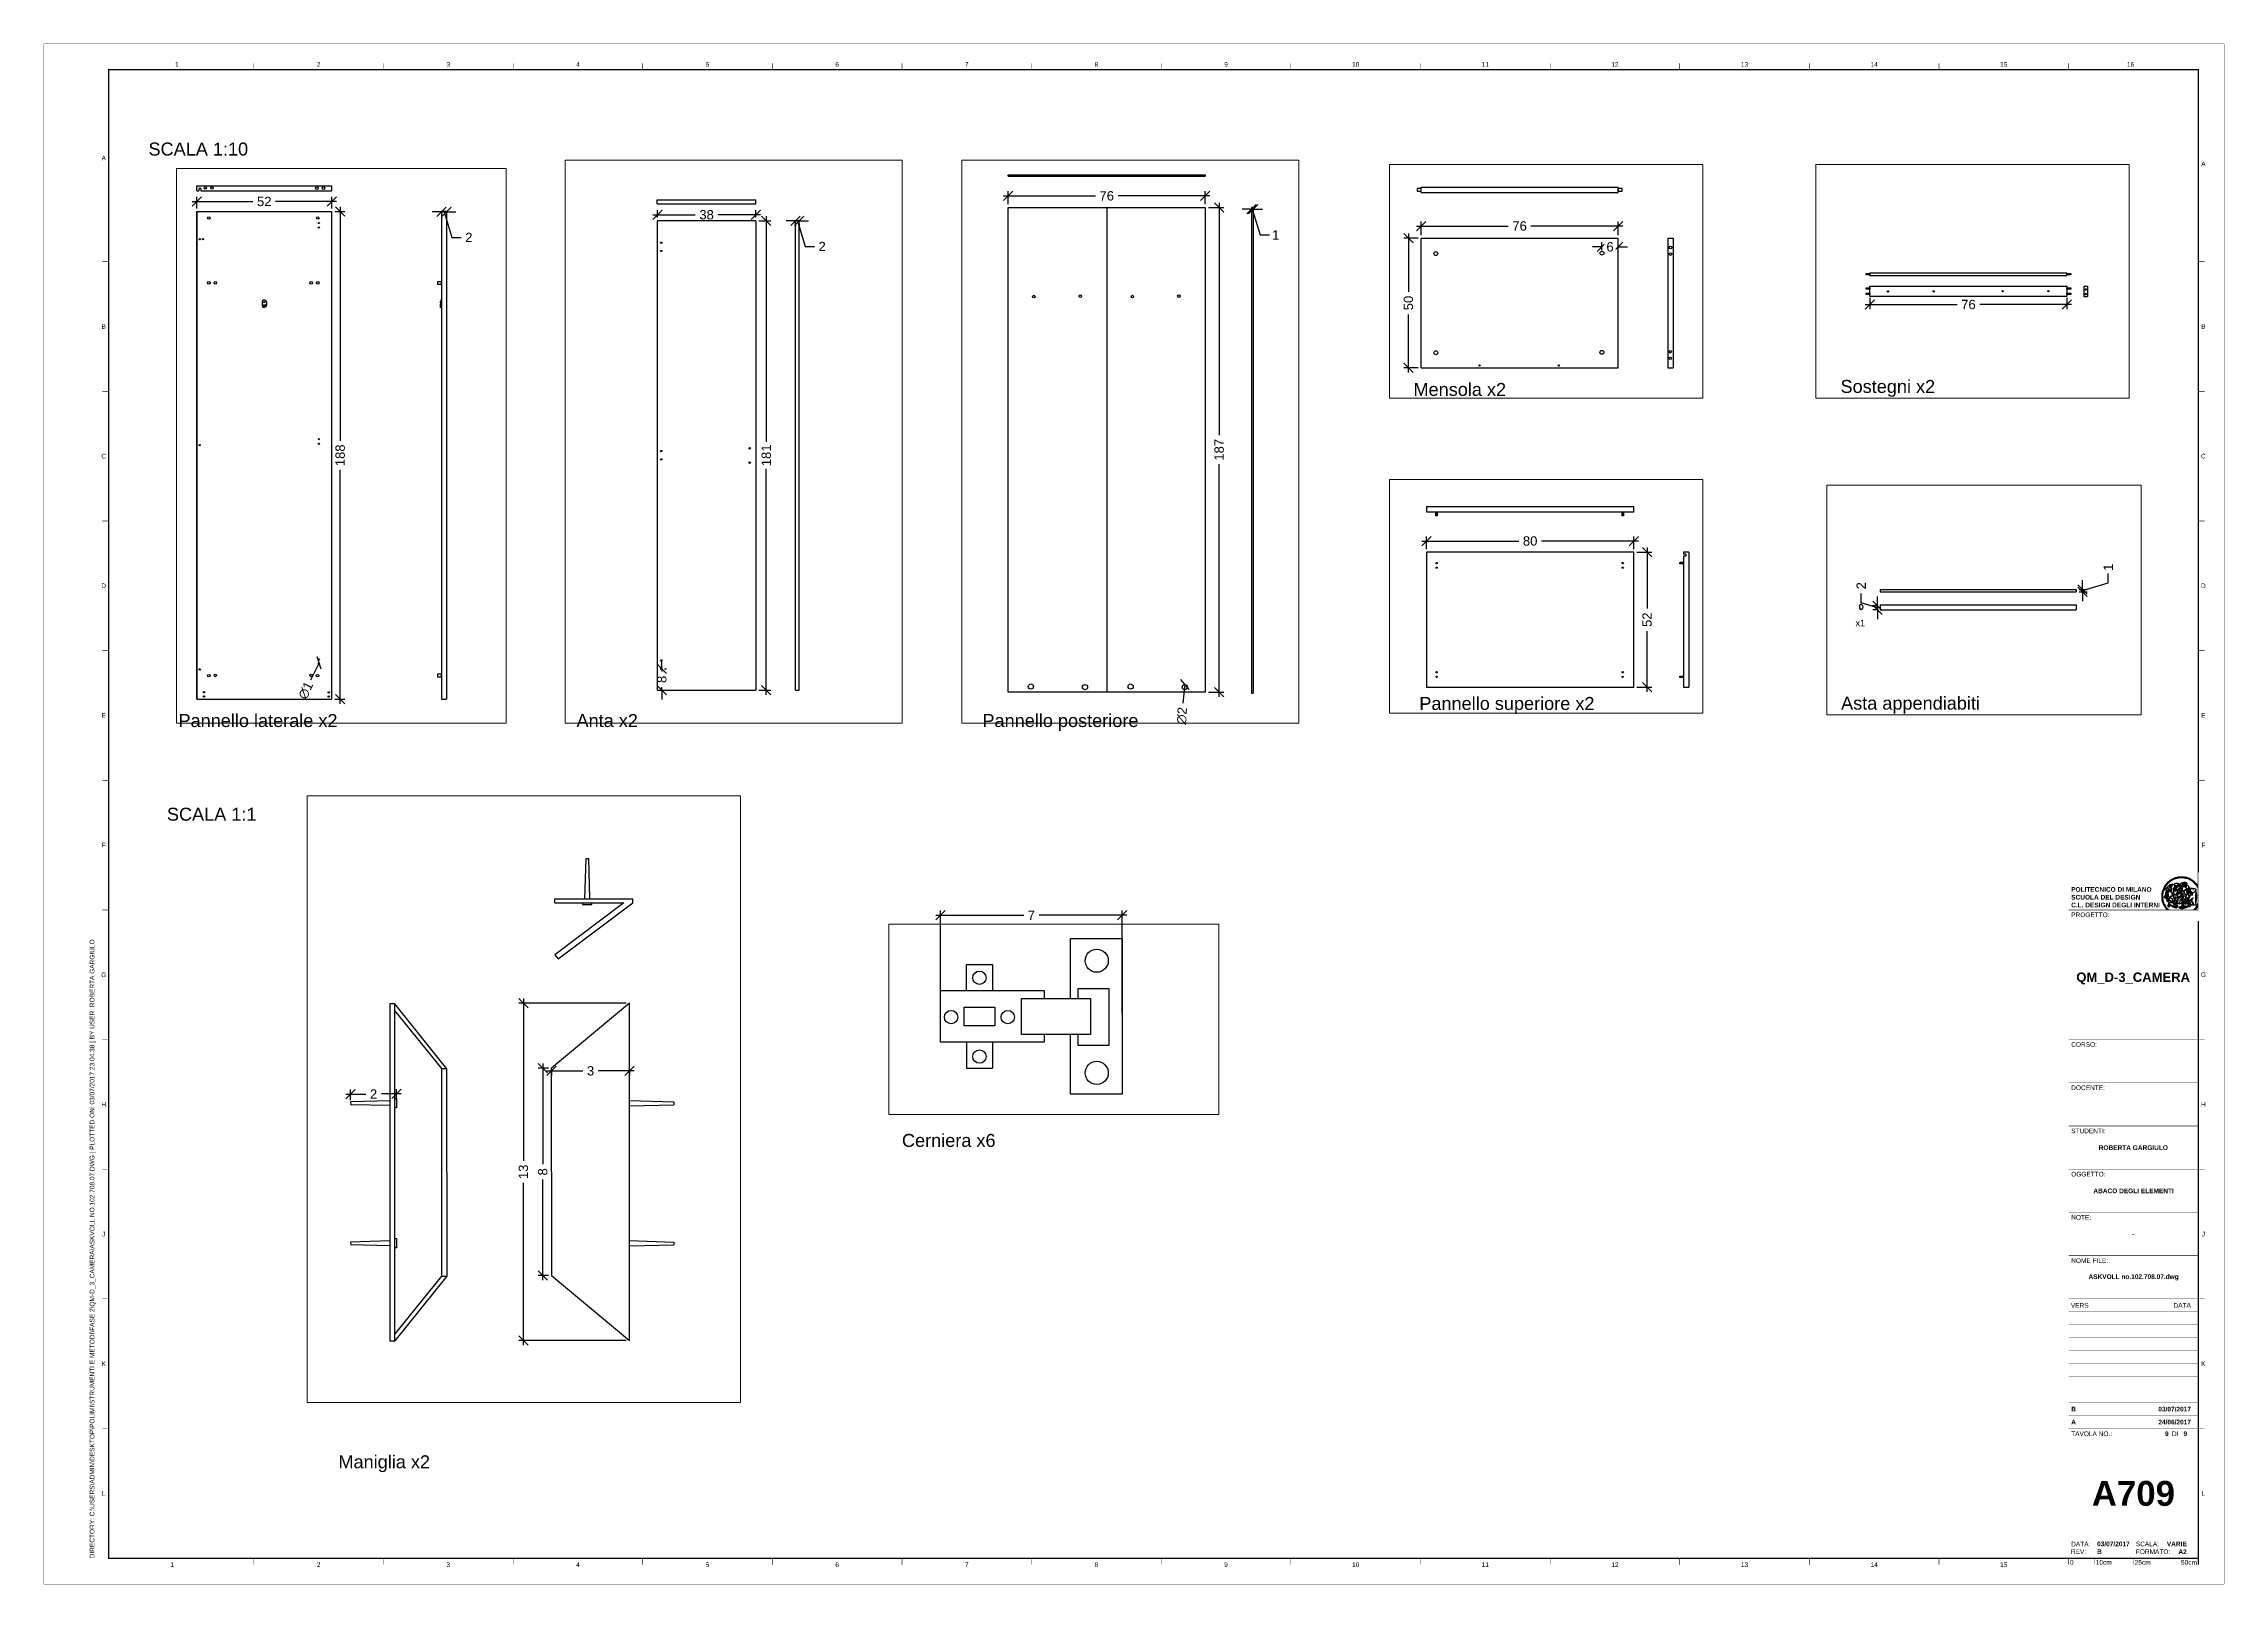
# Paper-space layout 'Layout3-A000' of a CAD drawing. Header units: millimetres. Extents: x 0 to 841, y 0 to 594.
# The model-space entities are those that its viewports show. They can reach past a viewport. Long polylines and large blocks are cut down to what shows.
import ezdxf
from ezdxf.enums import TextEntityAlignment as Align

# ---------------------------------------------------------------- set-up
doc = ezdxf.new("R2010")
doc.units = ezdxf.units.MM
doc.set_wipeout_variables(frame=1)
for name, color, linetype in [('A-ANNO-SYMB', 1, 'Continuous'), ('Dettagli', 252, 'Continuous'), ('G-ANNO-LOGO', 3, 'Continuous'), ('G-ANNO-TEXT', 3, 'Continuous'), ('G-ANNO-TTLB', 3, 'Continuous'), ('QUOTE', 241, 'Continuous')]:
    doc.layers.add(name, color=color, linetype=linetype)
doc.layers.add('Da nascondere', color=11, linetype='Continuous', plot=False)
doc.layers.add('G-ANNO-NPLT', color=210, linetype='Continuous', plot=False)
doc.styles.add('ARIAL', font='arial.ttf')
doc.styles.add('ARIAL-BOLD', font='')
doc.styles.add('E-ARIAL', font='arial.ttf')
doc.styles.get('ARIAL-BOLD').set_extended_font_data('Arial', bold=True)
doc.dimstyles.new('TICK_36', dxfattribs={"dimtxt": 3.6, "dimasz": 3.6, "dimexe": 1.8, "dimexo": 1.2, "dimgap": 1.8, "dimtad": 0, "dimdec": 0, "dimzin": 0, "dimdsep": 46, "dimtxsty": 'ARIAL', "dimblk": 'OBLIQUE', "dimcen": 1.8, "dimdle": 1.8, "dimclrd": 256, "dimclrt": 256, "dimadec": 0, "dimazin": 0, "dimtfac": 1, "dimtdec": 0, "dimtmove": 1, "dimatfit": 3, "dimldrblk": 'OPEN90', "dimfxl": 1, "dimtfill": 1, "dimtolj": 1, "dimtzin": 0, "dimarcsym": 0})

# ---------------------------------------------------------------- blocks, each defined once
blk = doc.blocks.new('A1_GRID_LAYOUT')
at = {"layer": 'G-ANNO-NPLT', "const_width": 0.18}
for points in [[(841, 594), (0, 594)], [(0, 0), (0, 594)], [(841, 0), (841, 594)], [(841, 0), (0, 0)]]:
    blk.add_lwpolyline(points, dxfattribs=at)
at = {"layer": 'G-ANNO-TTLB', "const_width": 0.5, "flags": 128}
blk.add_lwpolyline([(25, 584), (25, 10), (831, 10), (831, 584)], close=True, dxfattribs=at)
at = {"layer": 'G-ANNO-TTLB', "const_width": 0.18, "flags": 128}
for points in [[(81, 586.5), (81, 584)], [(131, 586.5), (131, 584)], [(181, 586.5), (181, 584)], [(231, 586.5), (231, 584)], [(281, 586.5), (281, 584)], [(331, 586.5), (331, 584)], [(381, 586.5), (381, 584)], [(431, 586.5), (431, 584)], [(481, 586.5), (481, 584)], [(531, 586.5), (531, 584)], [(581, 586.5), (581, 584)], [(631, 586.5), (631, 584)], [(681, 586.5), (681, 584)], [(731, 586.5), (731, 584)], [(781, 586.5), (781, 584)], [(0, 578.5), (0, 576)], [(25, 510), (22.5, 510)], [(833.5, 510), (831, 510)], [(25, 460), (22.5, 460)], [(833.5, 460), (831, 460)], [(25, 410), (22.5, 410)], [(833.5, 410), (831, 410)], [(25, 360), (22.5, 360)], [(833.5, 360), (831, 360)], [(25, 310), (22.5, 310)], [(833.5, 310), (831, 310)], [(25, 260), (22.5, 260)], [(833.5, 260), (831, 260)], [(25, 210), (22.5, 210)], [(833.5, 210), (831, 210)], [(25, 160), (22.5, 160)], [(833.5, 160), (831, 160)], [(25, 110), (22.5, 110)], [(833.5, 110), (831, 110)], [(833.5, 110), (831, 110)], [(25, 60), (22.5, 60)], [(833.5, 60), (831, 60)], [(833.5, 60), (831, 60)], [(81, 10), (81, 7.5)], [(131, 10), (131, 7.5)], [(181, 10), (181, 7.5)], [(231, 10), (231, 7.5)], [(281, 10), (281, 7.5)], [(331, 10), (331, 7.5)], [(381, 10), (381, 7.5)], [(431, 10), (431, 7.5)], [(481, 10), (481, 7.5)], [(531, 10), (531, 7.5)], [(581, 10), (581, 7.5)], [(631, 10), (631, 7.5)], [(681, 10), (681, 7.5)], [(731, 10), (731, 7.5)], [(781, 10), (781, 7.5)]]:
    blk.add_lwpolyline(points, dxfattribs=at)
at = {"layer": 'G-ANNO-TTLB', "const_width": 0.18}
blk.add_lwpolyline([(716.5, 10), (776.5, 10)], dxfattribs=at)
at = {"layer": 'G-ANNO-TEXT', "style": 'ARIAL'}
for s, p in [('1', (51.35, 586.07)), ('2', (106, 586.07)), ('3', (156, 586.07)), ('4', (206, 586.07)), ('5', (256, 586.07)), ('6', (306, 586.07)), ('7', (356, 586.07)), ('8', (406, 586.07)), ('9', (456, 586.07)), ('10', (506, 586.07)), ('11', (556, 586.07)), ('12', (606, 586.07)), ('13', (656, 586.07)), ('14', (706, 586.07)), ('15', (756, 586.07)), ('16', (804.89, 586.07)), ('A', (23.09, 549.98)), ('A', (832.98, 547.71)), ('B', (23.09, 485)), ('B', (832.98, 485)), ('C', (23.09, 435)), ('C', (832.98, 435)), ('D', (23.09, 385)), ('D', (832.98, 385)), ('E', (23.09, 335)), ('E', (832.98, 335)), ('F', (23.09, 285)), ('F', (832.98, 285)), ('G', (23.09, 235)), ('G', (832.98, 235)), ('H', (23.09, 185)), ('H', (832.98, 185)), ('J', (23.09, 135)), ('J', (832.98, 135)), ('K', (23.09, 85)), ('K', (832.98, 85)), ('L', (23.09, 35)), ('L', (832.98, 35)), ('2', (106, 7.51)), ('3', (156, 7.51)), ('6', (306, 7.51)), ('8', (406, 7.51)), ('9', (456, 7.51)), ('10', (506, 7.51)), ('12', (606, 7.51)), ('13', (656, 7.51)), ('1', (49.49, 7.51)), ('4', (206, 7.51)), ('5', (256, 7.51)), ('7', (356, 7.51)), ('11', (556, 7.51)), ('14', (706, 7.51)), ('15', (756, 7.51))]:
    blk.add_text(s, height=1.8, dxfattribs=at).set_placement(p, align=Align.MIDDLE_CENTER)
at = {"layer": 'G-ANNO-TEXT', "insert": (17.7, 9.95), "char_height": 1.8, "attachment_point": 1, "rotation": 90, "style": 'ARIAL'}
blk.add_mtext_dynamic_manual_height_columns('DIRECTORY: C:\\\\USERS\\\\ADMIN\\\\DESKTOP\\\\POLIMI\\\\STRUMENTI E METODI\\\\FASE 2\\\\QM-D_3_CAMERA\\\\ASKVOLL NO.102.708.07.DWG | PLOTTED ON: 03/07/2017 23.04.38 | BY USER: ROBERTA GARGIULO', width=412.209, gutter_width=9, heights=[0], dxfattribs=at)
blk = doc.blocks.new('logoPolimi')
for p, q in [((-2.37, 0.12), (-2.16, 0.11)), ((-2.37, 0.01), (-2.16, 0.01)), ((-2.36, 0.23), (-2.15, 0.21)), ((-2.35, 0.34), (-2.14, 0.31)), ((-2.33, 0.45), (-2.12, 0.41)), ((-2.3, 0.55), (-2.1, 0.51)), ((-2.28, 0.66), (-2.07, 0.6)), ((-2.24, 0.77), (-2.04, 0.7)), ((-2.2, 0.87), (-2.01, 0.79)), ((-2.16, 0.97), (-1.97, 0.89)), ((-2.11, 1.07), (-1.93, 0.98)), ((-2.06, 1.17), (-1.88, 1.07)), ((-2.01, 1.26), (-1.83, 1.15)), ((-1.94, 1.36), (-1.77, 1.24)), ((-1.88, 1.45), (-1.71, 1.32)), ((-1.84, 0.03), (-1.82, 0.35)), ((-1.81, 1.53), (-1.65, 1.4)), ((-1.74, 1.61), (-1.58, 1.47)), ((-1.73, 0.59), (-1.73, 0.59)), ((-1.73, 0.59), (-1.73, 0.59)), ((-1.66, 1.69), (-1.51, 1.54)), ((-1.65, 0.57), (-1.65, 0.57)), ((-1.59, 1.12), (-1.59, 1.12)), ((-1.58, 1.77), (-1.44, 1.61)), ((-1.51, 0.55), (-1.51, 0.55)), ((-1.51, 0.55), (-1.51, 0.55)), ((-1.49, 1.84), (-1.36, 1.68)), ((-1.41, 1.91), (-1.28, 1.74)), ((-1.32, 1.97), (-1.2, 1.8)), ((-1.31, 0.79), (-1.21, 0.75)), ((-1.21, 0.75), (-1.31, 0.79)), ((-1.21, 0.75), (-1.31, 0.79)), ((-1.22, 2.03), (-1.11, 1.85)), ((-1.21, 0.75), (-1.21, 0.75)), ((-1.21, 0.75), (-1.21, 0.75)), ((-1.19, 0.76), (-1.19, 0.76)), ((-1.19, 0.76), (-1.19, 0.76)), ((-1.17, 0.99), (-1.18, 0.99)), ((-1.18, 0.99), (-1.17, 0.99)), ((-1.16, 0.57), (-1.16, 0.57)), ((-1.16, 0.57), (-1.16, 0.57)), ((-1.13, 2.09), (-1.03, 1.9)), ((-1.1, 0.01), (-0.99, 0.06)), ((-0.99, 0.06), (-1.1, 0.01)), ((-0.99, 0.06), (-1.1, 0.01)), ((-1.03, 2.14), (-0.94, 1.95)), ((-0.99, 0.06), (-0.99, 0.06)), ((-0.99, 0.06), (-0.99, 0.06)), ((-0.97, 0.79), (-0.98, 0.79)), ((-0.89, 0.84), (-0.97, 0.79)), ((-0.97, 0.79), (-0.89, 0.84)), ((-0.96, 1.41), (-0.96, 1.41)), ((-0.96, 1.41), (-0.96, 1.41)), ((-0.93, 2.18), (-0.84, 1.99)), ((-0.89, 0.84), (-0.82, 0.87)), ((-0.82, 0.87), (-0.89, 0.84)), ((-0.89, 0.84), (-0.82, 0.87)), ((-0.88, 0.83), (-0.89, 0.84)), ((-0.85, 1.39), (-0.85, 1.39)), ((-0.85, 1.39), (-0.85, 1.39)), ((-0.84, 0.14), (-0.84, 0.14)), ((-0.83, 2.22), (-0.75, 2.03)), ((-0.77, 1.08), (-0.78, 1.08)), ((-0.78, 1.08), (-0.77, 1.08)), ((-0.61, 1.12), (-0.77, 1.08)), ((-0.77, 1.08), (-0.61, 1.12)), ((-0.77, 1.08), (-0.61, 1.12)), ((-0.75, 1.3), (-0.76, 1.29)), ((-0.76, 1.29), (-0.75, 1.3)), ((-0.72, 2.26), (-0.66, 2.06)), ((-0.65, 0.99), (-0.7, 0.96)), ((-0.69, 0.18), (-0.68, 0.18)), ((-0.66, 0.93), (-0.66, 0.93)), ((-0.66, 0.93), (-0.64, 0.93)), ((-0.66, 0.93), (-0.66, 0.93)), ((-0.66, 0.93), (-0.66, 0.93)), ((-0.63, 1.01), (-0.63, 1.01)), ((-0.63, 1.01), (-0.62, 1.01)), ((-0.63, 0.66), (-0.63, 0.66)), ((-0.61, 2.29), (-0.56, 2.09)), ((-0.6, 1.12), (-0.61, 1.12)), ((-0.61, 1.12), (-0.6, 1.12)), ((-0.61, 1.12), (-0.6, 1.12)), ((-0.61, 0.86), (-0.57, 0.85)), ((-0.57, 0.85), (-0.61, 0.86)), ((-0.61, 0.86), (-0.57, 0.85)), ((-0.53, 1.08), (-0.6, 1.12)), ((-0.6, 1.12), (-0.6, 1.11)), ((-0.6, 1.12), (-0.53, 1.08)), ((-0.57, 0.8), (-0.59, 0.8)), ((-0.57, 0.85), (-0.53, 0.84)), ((-0.57, 0.85), (-0.57, 0.85)), ((-0.57, 0.85), (-0.57, 0.85)), ((-0.57, 0.85), (-0.53, 0.84)), ((-0.56, 0.29), (-0.49, 0.48)), ((-0.56, 0.14), (-0.56, 0.29)), ((-0.5, 0.11), (-0.56, 0.14)), ((-0.53, 0.84), (-0.51, 0.84)), ((-0.53, 0.84), (-0.51, 0.84)), ((-0.53, 0.84), (-0.53, 0.84)), ((-0.51, 2.32), (-0.46, 2.11)), ((-0.51, 0.11), (-0.51, 0.11)), ((-0.51, 0.11), (-0.51, 0.11)), ((-0.34, 0.33), (-0.5, 0.11)), ((-0.49, 0.48), (-0.41, 0.55)), ((-0.42, 0.8), (-0.47, 0.79)), ((-0.42, 0.8), (-0.47, 0.79)), ((-0.47, 0.79), (-0.45, 0.76)), ((-0.47, 0.79), (-0.45, 0.76)), ((-0.45, 1.14), (-0.42, 1.11)), ((-0.42, 1.26), (-0.36, 1.22)), ((-0.41, 0.55), (-0.34, 0.49)), ((-0.4, 2.34), (-0.36, 2.13)), ((-0.4, 1.37), (-0.38, 1.38)), ((-0.39, 1.37), (-0.4, 1.37)), ((-0.35, 1.33), (-0.4, 1.37)), ((-0.39, 1.24), (-0.4, 1.23)), ((-0.38, 1.14), (-0.38, 1.14)), ((-0.34, 0.49), (-0.09, 0.48)), ((-0.16, 0.32), (-0.34, 0.33)), ((-0.14, 0.32), (-0.31, 0.34)), ((-0.29, 2.35), (-0.26, 2.14)), ((-0.28, 1.3), (-0.29, 1.3)), ((-0.28, 1.3), (-0.28, 1.3)), ((-0.18, 2.36), (-0.16, 2.15)), ((-0.16, 1.24), (-0.16, 1.25)), ((-0.16, 1.25), (-0.16, 1.25)), ((-0.16, 0.49), (-0.14, 0.64)), ((-0.06, 0.27), (-0.16, 0.32)), ((-0.1, 0.88), (-0.09, 0.87)), ((-0.08, 1.37), (-0.08, 1.38)), ((-0.08, 1.23), (-0.05, 1.21)), ((-0.05, 1.21), (-0.08, 1.23)), ((-0.08, 1.23), (-0.05, 1.21)), ((-0.07, 2.37), (-0.06, 2.16)), ((-0.03, 0.26), (-0.06, 0.27)), ((-0.05, 1.21), (-0.04, 1.21)), ((-0.04, 1.21), (-0.05, 1.21)), ((-0.04, 1.21), (-0.04, 1.21)), ((-0.04, 1.21), (-0.04, 1.21)), ((-0.04, 0.48), (-0.03, 0.26)), ((0.03, 1.15), (0.03, 1.15)), ((0.03, 0.66), (0.03, 0.67)), ((0.04, 2.37), (0.04, 2.16)), ((0.07, 0.58), (0.07, 0.57)), ((0.1, 1.18), (0.1, 1.18)), ((0.1, 0.84), (0.1, 0.84)), ((0.13, 1.32), (0.17, 1.19)), ((0.15, 2.36), (0.14, 2.16)), ((0.14, 0.71), (0.34, 0.65)), ((0.31, 0.56), (0.17, 0.63)), ((0.26, 2.36), (0.24, 2.15)), ((0.27, 1.61), (0.27, 1.61)), ((0.27, 1.61), (0.27, 1.61)), ((0.27, 1.61), (0.27, 1.61)), ((0.29, 1.29), (0.29, 1.29)), ((0.29, 1.29), (0.29, 1.29)), ((0.29, 1.29), (0.29, 1.29)), ((0.29, 1.29), (0.29, 1.29)), ((0.33, 0.49), (0.34, 0.49)), ((0.33, 0.03), (0.35, 0.03)), ((0.33, 0.03), (0.35, 0.03)), ((0.37, 2.34), (0.34, 2.13)), ((0.34, 0.65), (0.34, 0.64)), ((0.35, 0.03), (0.57, 0.06)), ((0.35, 0.03), (0.57, 0.06)), ((0.35, 0.03), (0.35, 0.03)), ((0.35, 0.03), (0.35, 0.03)), ((0.38, 1.36), (0.37, 1.35)), ((0.38, 0.34), (0.37, 0.34)), ((0.38, 0.34), (0.38, 0.34)), ((0.43, 0.67), (0.39, 0.64)), ((0.48, 2.32), (0.44, 2.12)), ((0.49, 1.05), (0.51, 1.13)), ((0.51, 1.13), (0.49, 1.05)), ((0.49, 1.05), (0.51, 1.13)), ((0.51, 1.31), (0.5, 1.29)), ((0.51, 1.13), (0.52, 1.23)), ((0.52, 1.23), (0.51, 1.23)), ((0.51, 1.23), (0.52, 1.23)), ((0.52, 1.23), (0.51, 1.13)), ((0.51, 1.13), (0.52, 1.23)), ((0.52, 1.24), (0.6, 1.37)), ((0.52, 1.23), (0.6, 1.36)), ((0.6, 1.36), (0.52, 1.23)), ((0.52, 1.23), (0.52, 1.23)), ((0.52, 1.23), (0.52, 1.24)), ((0.52, 1.23), (0.52, 1.23)), ((0.55, 1.07), (0.53, 1.06)), ((0.53, 1.04), (0.53, 1.06)), ((0.53, 1.05), (0.53, 1.04)), ((0.59, 2.3), (0.54, 2.09)), ((0.54, 0.3), (0.63, 0.32)), ((0.54, -0.08), (0.61, 0.06)), ((0.61, 0.06), (0.54, -0.08)), ((0.54, -0.08), (0.61, 0.06)), ((0.56, 0.19), (0.59, 0.21)), ((0.57, 1.07), (0.57, 1.07)), ((0.57, 1.07), (0.57, 1.07)), ((0.57, 1.07), (0.57, 1.07)), ((0.57, 1.07), (0.57, 1.07)), ((0.57, 1.07), (0.57, 1.07)), ((0.57, 1.07), (0.57, 1.07)), ((0.57, 1.07), (0.57, 1.07)), ((0.58, 0.3), (0.59, 0.29)), ((0.59, 0.78), (0.59, 0.79)), ((0.59, 0.79), (0.59, 0.79)), ((0.59, 0.79), (0.59, 0.79)), ((0.59, 0.79), (0.59, 0.78)), ((0.61, 0.06), (0.6, 0.07)), ((0.6, 0.07), (0.61, 0.06)), ((0.61, 0.06), (0.61, 0.07)), ((0.62, 0.21), (0.65, 0.22)), ((0.69, 2.27), (0.63, 2.07)), ((0.64, 1.37), (0.65, 1.37)), ((0.69, 0.86), (0.68, 0.86)), ((0.68, 0.86), (0.69, 0.86)), ((0.68, 0.76), (0.68, 0.76)), ((0.8, 2.23), (0.73, 2.03)), ((0.76, 0.26), (0.76, 0.26)), ((0.9, 2.19), (0.82, 2)), ((0.82, 0.35), (0.84, 0.36)), ((0.82, 0.35), (0.82, 0.35)), ((0.84, 0.36), (0.84, 0.37)), ((0.85, 0.34), (1.05, 0.35)), ((1, 2.15), (0.91, 1.96)), ((0.93, 1.05), (0.93, 1.05)), ((0.93, 1.05), (0.93, 1.05)), ((0.93, 1.05), (0.93, 1.04)), ((0.93, 1.05), (0.93, 1.05)), ((0.97, 0.66), (0.96, 0.66)), ((1.01, 0.97), (0.98, 0.96)), ((1.1, 2.1), (1, 1.91)), ((1.2, 2.04), (1.09, 1.86)), ((1.17, 0.96), (1.17, 0.95)), ((1.17, 0.95), (1.17, 0.95)), ((1.29, 1.99), (1.18, 1.81)), ((1.38, 1.92), (1.26, 1.75)), ((1.34, 0.37), (1.26, 0.04)), ((1.27, 0.37), (1.27, 0.38)), ((1.28, 0.95), (1.28, 0.95)), ((1.47, 1.86), (1.34, 1.69)), ((1.37, 0.73), (1.46, 0.81)), ((1.41, 0.4), (1.41, 0.41)), ((1.56, 1.79), (1.42, 1.63)), ((1.64, 1.71), (1.49, 1.56)), ((1.49, 0.9), (1.57, 0.92)), ((1.72, 1.63), (1.56, 1.49)), ((1.67, 0.6), (1.57, 0.53)), ((1.79, 1.55), (1.63, 1.41)), ((1.86, 1.47), (1.7, 1.34)), ((1.93, 1.38), (1.76, 1.26)), ((1.99, 1.29), (1.81, 1.17)), ((2.05, 1.19), (1.87, 1.09)), ((2.1, 1.1), (1.92, 1)), ((2.15, 1), (1.96, 0.91)), ((2.19, 0.9), (2, 0.82)), ((2.23, 0.79), (2.04, 0.72)), ((2.27, 0.69), (2.07, 0.63)), ((2.3, 0.58), (2.09, 0.53)), ((2.32, 0.47), (2.12, 0.43)), ((2.34, 0.37), (2.13, 0.33)), ((2.36, 0.26), (2.15, 0.23)), ((2.37, 0.15), (2.16, 0.13)), ((2.37, 0.04), (2.16, 0.03)), ((-2.37, -0.1), (-2.16, -0.09)), ((-2.36, -0.21), (-2.15, -0.19)), ((-2.35, -0.32), (-2.14, -0.29)), ((-2.33, -0.43), (-2.12, -0.39)), ((-2.31, -0.54), (-2.1, -0.49)), ((-2.28, -0.65), (-2.08, -0.59)), ((-2.25, -0.75), (-2.05, -0.69)), ((-2.21, -0.86), (-2.02, -0.78)), ((-2.17, -0.96), (-1.98, -0.87)), ((-2.12, -1.06), (-1.93, -0.96)), ((-2.07, -1.16), (-1.89, -1.05)), ((-2.04, -0.15), (-1.97, -0.2)), ((-2.01, -1.25), (-1.84, -1.14)), ((-1.95, -1.34), (-1.78, -1.22)), ((-1.89, -1.43), (-1.72, -1.31)), ((-1.82, -1.52), (-1.66, -1.38)), ((-1.75, -1.6), (-1.59, -1.46)), ((-1.67, -1.68), (-1.52, -1.53)), ((-1.58, -0.12), (-1.6, -0.18)), ((-1.6, -0.18), (-1.58, -0.28)), ((-1.57, -0.54), (-1.59, -0.54)), ((-1.59, -0.54), (-1.59, -0.54)), ((-1.59, -1.76), (-1.45, -1.6)), ((-1.56, -0.32), (-1.56, -0.31)), ((-1.56, -0.31), (-1.56, -0.31)), ((-1.53, -0.65), (-1.53, -0.65)), ((-1.53, -0.65), (-1.53, -0.65)), ((-1.51, -1.83), (-1.37, -1.67)), ((-1.48, -0.86), (-1.48, -0.85)), ((-1.42, -0.37), (-1.42, -0.37)), ((-1.42, -1.9), (-1.29, -1.73)), ((-1.38, -0.46), (-1.38, -0.46)), ((-1.33, -1.96), (-1.21, -1.79)), ((-1.31, -0.24), (-1.31, -0.23)), ((-1.31, -0.23), (-1.31, -0.24)), ((-1.24, -2.02), (-1.13, -1.84)), ((-1.23, -0.19), (-1.23, -0.19)), ((-1.23, -0.19), (-1.23, -0.19)), ((-1.23, -0.19), (-1.23, -0.19)), ((-1.23, -0.19), (-1.23, -0.19)), ((-1.14, -2.08), (-1.04, -1.89)), ((-1.04, -2.13), (-0.95, -1.94)), ((-1.01, -0.39), (-1.02, -0.39)), ((-1.02, -0.39), (-1.01, -0.39)), ((-1.02, -0.7), (-1.02, -0.7)), ((-1.02, -0.7), (-1.02, -0.7)), ((-1.02, -0.7), (-1.02, -0.7)), ((-0.94, -2.18), (-0.86, -1.98)), ((-0.84, -2.22), (-0.77, -2.02)), ((-0.79, -0.51), (-0.83, -0.58)), ((-0.83, -0.58), (-0.79, -0.51)), ((-0.83, -0.58), (-0.79, -0.51)), ((-0.78, -1.05), (-0.83, -0.94)), ((-0.83, -0.94), (-0.78, -1.05)), ((-0.83, -0.94), (-0.83, -0.94)), ((-0.83, -0.94), (-0.78, -1.05)), ((-0.82, -1.23), (-0.82, -1.23)), ((-0.82, -1.23), (-0.77, -1.23)), ((-0.77, -1.23), (-0.82, -1.23)), ((-0.82, -1.23), (-0.82, -1.23)), ((-0.77, -1.23), (-0.82, -1.23)), ((-0.75, -0.96), (-0.8, -0.89)), ((-0.8, -0.89), (-0.79, -0.92)), ((-0.79, -0.92), (-0.8, -0.89)), ((-0.8, -0.89), (-0.75, -0.96)), ((-0.79, -0.92), (-0.8, -0.89)), ((-0.8, -0.89), (-0.8, -0.89)), ((-0.8, -0.89), (-0.75, -0.96)), ((-0.79, -0.92), (-0.78, -0.95)), ((-0.78, -0.95), (-0.79, -0.92)), ((-0.78, -0.95), (-0.79, -0.92)), ((-0.77, -0.49), (-0.78, -0.48)), ((-0.78, -0.48), (-0.77, -0.49)), ((-0.78, -0.95), (-0.76, -1)), ((-0.76, -1), (-0.78, -0.95)), ((-0.76, -1), (-0.78, -0.95)), ((-0.71, -0.89), (-0.75, -0.87)), ((-0.75, -0.87), (-0.71, -0.89)), ((-0.75, -0.87), (-0.71, -0.89)), ((-0.72, -1.01), (-0.75, -0.96)), ((-0.75, -0.96), (-0.72, -1.01)), ((-0.75, -0.96), (-0.72, -1.01)), ((-0.74, -2.25), (-0.67, -2.05)), ((-0.64, -0.93), (-0.71, -0.89)), ((-0.71, -0.89), (-0.64, -0.93)), ((-0.71, -0.89), (-0.64, -0.93)), ((-0.66, -0.53), (-0.66, -0.53)), ((-0.66, -0.53), (-0.66, -0.53)), ((-0.66, -0.53), (-0.66, -0.53)), ((-0.63, -2.29), (-0.57, -2.08)), ((-0.52, -2.31), (-0.48, -2.11)), ((-0.39, -0.81), (-0.51, -0.69)), ((-0.51, -1.04), (-0.5, -1.04)), ((-0.48, -0.42), (-0.48, -0.42)), ((-0.48, -0.42), (-0.48, -0.42)), ((-0.48, -0.42), (-0.48, -0.42)), ((-0.42, -2.33), (-0.38, -2.13)), ((-0.41, -0.51), (-0.41, -0.51)), ((-0.38, -0.05), (-0.39, -0.12)), ((-0.39, -0.12), (-0.37, -0.1)), ((-0.35, -0.14), (-0.37, -0.08)), ((-0.37, -0.09), (-0.37, -0.09)), ((-0.33, -0.12), (-0.35, -0.14)), ((-0.32, -0.14), (-0.35, -0.14)), ((-0.35, -0.18), (-0.34, -0.22)), ((-0.34, -0.08), (-0.29, -0.16)), ((-0.34, -0.22), (-0.34, -0.22)), ((-0.27, -0.17), (-0.32, -0.14)), ((-0.31, -2.35), (-0.28, -2.14)), ((-0.25, -0.91), (-0.26, -0.9)), ((-0.26, -1.29), (0.1, -1.2)), ((0.1, -1.2), (-0.26, -1.29)), ((0.08, -1.4), (-0.26, -1.29)), ((-0.26, -1.29), (0.08, -1.4)), ((-0.26, -1.38), (-0.26, -1.29)), ((-0.26, -1.29), (-0.26, -1.29)), ((-0.26, -1.29), (-0.26, -1.38)), ((-0.26, -1.29), (0.08, -1.4)), ((-0.26, -1.29), (-0.26, -1.29)), ((0.08, -1.49), (-0.26, -1.38)), ((-0.26, -1.38), (0.09, -1.49)), ((-0.2, -2.36), (-0.18, -2.15)), ((-0.14, -0.15), (-0.16, -0.13)), ((-0.11, -0.04), (-0.12, -0.05)), ((-0.09, -2.37), (-0.08, -2.16)), ((-0.04, -0.41), (-0.01, -0.44)), ((-0.01, -0.44), (-0.04, -0.41)), ((-0.04, -0.41), (-0.01, -0.44)), ((0.03, -2.37), (0.02, -2.16)), ((0.07, -0.84), (0.07, -0.84)), ((0.07, -0.84), (0.07, -0.84)), ((0.1, -1.2), (0.08, -1.32)), ((0.08, -1.32), (0.13, -1.2)), ((0.08, -1.4), (0.72, -1.22)), ((0.72, -1.22), (0.08, -1.4)), ((0.08, -1.4), (0.72, -1.22)), ((0.72, -1.31), (0.08, -1.49)), ((0.08, -1.44), (0.08, -1.4)), ((0.08, -1.4), (0.08, -1.44)), ((0.08, -1.4), (0.08, -1.49)), ((0.08, -1.49), (0.08, -1.44)), ((0.08, -1.44), (0.08, -1.44)), ((0.08, -1.44), (0.08, -1.45)), ((0.08, -1.45), (0.08, -1.46)), ((0.08, -1.46), (0.08, -1.49)), ((0.1, -1.01), (0.09, -0.86)), ((0.1, -1.01), (0.09, -0.86)), ((0.09, -1.49), (0.72, -1.31)), ((0.1, -1.2), (0.12, -1.04)), ((0.12, -1.04), (0.1, -1.2)), ((0.13, -1.2), (0.1, -1.2)), ((0.1, -1.2), (0.13, -1.2)), ((0.13, -1.2), (0.1, -1.2)), ((0.1, -1.2), (0.1, -1.2)), ((0.11, -0.44), (0.11, -0.44)), ((0.11, -0.44), (0.11, -0.44)), ((0.12, -0.21), (0.12, -0.21)), ((0.12, -0.21), (0.12, -0.21)), ((0.12, -0.21), (0.12, -0.21)), ((0.12, -0.21), (0.12, -0.21)), ((0.12, -0.21), (0.12, -0.21)), ((0.12, -0.21), (0.12, -0.21)), ((0.12, -0.21), (0.12, -0.21)), ((0.12, -0.21), (0.12, -0.21)), ((0.12, -0.21), (0.12, -0.21)), ((0.12, -0.21), (0.12, -0.21)), ((0.12, -0.21), (0.12, -0.21)), ((0.12, -0.21), (0.12, -0.21)), ((0.12, -0.21), (0.12, -0.21)), ((0.12, -0.56), (0.14, -0.53)), ((0.14, -0.53), (0.12, -0.56)), ((0.12, -0.56), (0.14, -0.53)), ((0.12, -1.04), (0.12, -1.04)), ((0.12, -1.04), (0.12, -1.04)), ((0.12, -1.04), (0.12, -1.04)), ((0.14, -2.37), (0.12, -2.16)), ((0.21, -0.99), (0.13, -1.2)), ((0.13, -1.2), (0.21, -0.99)), ((0.36, -1.14), (0.13, -1.2)), ((0.13, -1.2), (0.26, -1.17)), ((0.14, -0.53), (0.16, -0.49)), ((0.16, -0.49), (0.14, -0.53)), ((0.14, -0.53), (0.16, -0.49)), ((0.16, -0.49), (0.16, -0.49)), ((0.16, -0.49), (0.16, -0.49)), ((0.28, -1.19), (0.21, -0.99)), ((0.21, -0.99), (0.31, -1.27)), ((0.25, -2.36), (0.22, -2.15)), ((0.24, -0.17), (0.24, -0.16)), ((0.24, -0.16), (0.24, -0.17)), ((0.25, -0.84), (0.25, -0.88)), ((0.25, -0.88), (0.25, -0.84)), ((0.25, -0.88), (0.25, -0.84)), ((0.25, -0.88), (0.29, -1.17)), ((0.26, -0.88), (0.25, -0.88)), ((0.31, -1.27), (0.25, -0.88)), ((0.26, -1.17), (0.28, -1.16)), ((0.28, -1.16), (0.36, -1.14)), ((0.29, -1.17), (0.28, -1.19)), ((0.35, -2.34), (0.32, -2.14)), ((0.36, -1.14), (0.72, -1.22)), ((0.72, -1.22), (0.36, -1.14)), ((0.46, -2.32), (0.42, -2.12)), ((0.49, -0.31), (0.49, -0.31)), ((0.49, -0.31), (0.49, -0.31)), ((0.5, -0.27), (0.5, -0.27)), ((0.51, -0.27), (0.51, -0.27)), ((0.57, -2.3), (0.52, -2.1)), ((0.68, -2.27), (0.62, -2.07)), ((0.78, -2.24), (0.71, -2.04)), ((0.72, -0.81), (0.75, -0.89)), ((0.72, -1.22), (0.72, -1.31)), ((0.72, -1.31), (0.72, -1.22)), ((0.74, -0.23), (0.74, -0.23)), ((0.74, -0.23), (0.75, -0.24)), ((0.75, -0.23), (0.75, -0.23)), ((0.89, -2.2), (0.81, -2)), ((0.86, -0.25), (0.82, -0.34)), ((0.87, -0.22), (0.86, -0.23)), ((0.87, -0.22), (0.86, -0.25)), ((0.99, -2.15), (0.9, -1.96)), ((0.96, -0.58), (0.96, -0.57)), ((1.09, -2.11), (0.99, -1.92)), ((1.05, -1.05), (1.04, -1.05)), ((1.19, -2.05), (1.08, -1.87)), ((1.28, -2), (1.17, -1.82)), ((1.37, -1.93), (1.25, -1.76)), ((1.31, -0.27), (1.3, -0.26)), ((1.3, -0.26), (1.3, -0.26)), ((1.3, -0.26), (1.3, -0.26)), ((1.3, -0.26), (1.31, -0.27)), ((1.3, -0.26), (1.3, -0.26)), ((1.46, -1.87), (1.33, -1.7)), ((1.54, -1.8), (1.41, -1.64)), ((1.63, -1.72), (1.48, -1.57)), ((1.71, -1.65), (1.55, -1.5)), ((1.78, -1.57), (1.62, -1.43)), ((1.85, -1.48), (1.69, -1.35)), ((1.92, -1.39), (1.75, -1.27)), ((1.98, -1.3), (1.81, -1.19)), ((2.04, -1.21), (1.86, -1.1)), ((2.09, -1.11), (1.91, -1.01)), ((2.14, -1.01), (1.95, -0.92)), ((2.19, -0.91), (1.99, -0.83)), ((2.23, -0.81), (2.03, -0.74)), ((2.26, -0.7), (2.06, -0.64)), ((2.29, -0.6), (2.09, -0.55)), ((2.32, -0.49), (2.11, -0.45)), ((2.34, -0.38), (2.13, -0.35)), ((2.35, -0.27), (2.15, -0.25)), ((2.37, -0.08), (2.16, -0.07)), ((2.36, -0.16), (2.16, -0.15))]:
    blk.add_line(p, q)
for points in [[(-1.9, 0.12), (-1.94, 0.02), (-2.05, -0.09), (-2.05, -0.09)], [(-1.86, 0.38), (-1.86, 0.38), (-1.87, 0.19), (-1.9, 0.12)], [(-1.76, 0.6), (-1.76, 0.6), (-1.84, 0.57), (-1.86, 0.38)], [(-1.86, -0.04), (-1.84, 0.02), (-1.84, 0.03), (-1.84, 0.03)], [(-1.82, 0.78), (-1.83, 0.8), (-1.85, 0.86), (-1.83, 0.88)], [(-1.82, 0.78), (-1.83, 0.8), (-1.85, 0.86), (-1.83, 0.88)], [(-1.83, 0.88), (-1.81, 0.9), (-1.76, 0.96), (-1.76, 0.96)], [(-1.83, 0.88), (-1.81, 0.9), (-1.76, 0.96), (-1.76, 0.96)], [(-1.76, 0.6), (-1.83, 0.7), (-1.78, 0.74), (-1.78, 0.74)], [(-1.78, 0.74), (-1.79, 0.74), (-1.83, 0.7), (-1.76, 0.6)], [(-1.78, 0.74), (-1.8, 0.76), (-1.81, 0.78), (-1.82, 0.78)], [(-1.78, 0.74), (-1.8, 0.76), (-1.81, 0.78), (-1.82, 0.78)], [(-1.82, 0.35), (-1.81, 0.5), (-1.73, 0.59), (-1.73, 0.59)], [(-1.82, -0.19), (-1.73, -0.07), (-1.75, 0.14), (-1.75, 0.3)], [(-1.75, 0.33), (-1.75, 0.17), (-1.73, -0.05), (-1.8, -0.17)], [(-1.78, 0.74), (-1.75, 0.72), (-1.72, 0.69), (-1.68, 0.7)], [(-1.68, 0.7), (-1.72, 0.69), (-1.75, 0.72), (-1.78, 0.74)], [(-1.68, 0.7), (-1.72, 0.69), (-1.75, 0.72), (-1.78, 0.74)], [(-1.78, 0.74), (-1.78, 0.74), (-1.78, 0.74), (-1.78, 0.74)], [(-1.76, 0.96), (-1.68, 1.1), (-1.59, 1.12), (-1.59, 1.12)], [(-1.76, 0.96), (-1.68, 1.1), (-1.6, 1.12), (-1.6, 1.12)], [(-1.73, 0.59), (-1.74, 0.59), (-1.75, 0.6), (-1.76, 0.6)], [(-1.73, 0.59), (-1.74, 0.59), (-1.75, 0.6), (-1.76, 0.6)], [(-1.75, 0.3), (-1.76, 0.47), (-1.65, 0.57), (-1.65, 0.57)], [(-1.65, 0.57), (-1.65, 0.57), (-1.76, 0.5), (-1.75, 0.33)], [(-1.65, 0.57), (-1.68, 0.58), (-1.7, 0.58), (-1.73, 0.59)], [(-1.65, 0.57), (-1.68, 0.58), (-1.7, 0.58), (-1.73, 0.59)], [(-1.5, 0.71), (-1.53, 0.74), (-1.61, 0.71), (-1.68, 0.7)], [(-1.68, 0.7), (-1.61, 0.71), (-1.53, 0.73), (-1.5, 0.71)], [(-1.5, 0.71), (-1.53, 0.73), (-1.61, 0.71), (-1.68, 0.7)], [(-1.51, 0.55), (-1.56, 0.56), (-1.61, 0.56), (-1.65, 0.57)], [(-1.65, 0.57), (-1.61, 0.56), (-1.56, 0.56), (-1.51, 0.55)], [(-1.51, 0.55), (-1.56, 0.56), (-1.61, 0.56), (-1.65, 0.57)], [(-1.59, 1.12), (-1.6, 1.06), (-1.61, 0.99), (-1.61, 0.97)], [(-1.61, 0.97), (-1.61, 0.99), (-1.6, 1.06), (-1.59, 1.12)], [(-1.61, 0.97), (-1.61, 0.99), (-1.6, 1.06), (-1.59, 1.12)], [(-1.61, 0.97), (-1.61, 0.95), (-1.56, 0.88), (-1.54, 0.87)], [(-1.54, 0.87), (-1.56, 0.88), (-1.61, 0.95), (-1.61, 0.97)], [(-1.54, 0.87), (-1.56, 0.88), (-1.61, 0.96), (-1.61, 0.97)], [(-1.59, 1.12), (-1.59, 1.13), (-1.59, 1.15), (-1.58, 1.16)], [(-1.59, 1.12), (-1.59, 1.13), (-1.59, 1.15), (-1.58, 1.16)], [(-1.58, 1.16), (-1.57, 1.21), (-1.52, 1.23), (-1.49, 1.25)], [(-1.58, 1.16), (-1.57, 1.21), (-1.52, 1.23), (-1.49, 1.25)], [(-1.58, 0.36), (-1.58, 0.48), (-1.51, 0.55), (-1.51, 0.55)], [(-1.51, 0.55), (-1.51, 0.55), (-1.58, 0.48), (-1.58, 0.36)], [(-1.51, 0.55), (-1.51, 0.55), (-1.58, 0.48), (-1.58, 0.36)], [(-1.55, 0.04), (-1.55, 0.08), (-1.58, 0.25), (-1.58, 0.36)], [(-1.58, 0.36), (-1.58, 0.25), (-1.55, 0.08), (-1.55, 0.04)], [(-1.58, 0.36), (-1.58, 0.25), (-1.55, 0.08), (-1.55, 0.04)], [(-1.58, -0.12), (-1.57, -0.06), (-1.55, 0.02), (-1.55, 0.04)], [(-1.55, 0.04), (-1.55, 0.02), (-1.57, -0.06), (-1.58, -0.12)], [(-1.55, 0.04), (-1.55, 0.02), (-1.56, -0.04), (-1.57, -0.1)], [(-1.54, 0.87), (-1.52, 0.85), (-1.47, 0.83), (-1.44, 0.83)], [(-1.44, 0.83), (-1.47, 0.83), (-1.52, 0.85), (-1.54, 0.87)], [(-1.45, 0.83), (-1.47, 0.83), (-1.52, 0.85), (-1.54, 0.87)], [(-1.51, 0.55), (-1.33, 0.54), (-1.16, 0.57), (-1.16, 0.57)], [(-1.16, 0.57), (-1.16, 0.57), (-1.33, 0.54), (-1.51, 0.55)], [(-1.16, 0.57), (-1.16, 0.57), (-1.33, 0.54), (-1.51, 0.55)], [(-1.5, 0.71), (-1.46, 0.68), (-1.4, 0.62), (-1.33, 0.66)], [(-1.33, 0.66), (-1.4, 0.62), (-1.46, 0.68), (-1.5, 0.71)], [(-1.33, 0.66), (-1.4, 0.62), (-1.46, 0.68), (-1.5, 0.71)], [(-1.49, 1.25), (-1.46, 1.26), (-1.42, 1.33), (-1.39, 1.36)], [(-1.49, 1.25), (-1.46, 1.27), (-1.43, 1.34), (-1.39, 1.36)], [(-1.31, 0.79), (-1.33, 0.79), (-1.42, 0.83), (-1.45, 0.83)], [(-1.44, 0.83), (-1.42, 0.83), (-1.33, 0.79), (-1.31, 0.79)], [(-1.31, 0.79), (-1.33, 0.79), (-1.42, 0.83), (-1.44, 0.83)], [(-1.35, 1.1), (-1.4, 1.17), (-1.36, 1.23), (-1.29, 1.31)], [(-1.29, 1.31), (-1.36, 1.23), (-1.4, 1.17), (-1.35, 1.1)], [(-1.35, 1.1), (-1.4, 1.17), (-1.36, 1.23), (-1.29, 1.31)], [(-1.39, 1.36), (-1.35, 1.38), (-1.26, 1.4), (-1.19, 1.41)], [(-1.39, 1.36), (-1.35, 1.38), (-1.26, 1.4), (-1.19, 1.41)], [(-1.18, 0.99), (-1.24, 0.97), (-1.3, 1.03), (-1.35, 1.1)], [(-1.35, 1.1), (-1.3, 1.03), (-1.24, 0.97), (-1.18, 0.99)], [(-1.18, 1), (-1.24, 0.97), (-1.3, 1.03), (-1.35, 1.1)], [(-1.33, 0.66), (-1.28, 0.7), (-1.23, 0.73), (-1.21, 0.75)], [(-1.21, 0.75), (-1.23, 0.73), (-1.28, 0.7), (-1.33, 0.66)], [(-1.21, 0.75), (-1.23, 0.73), (-1.28, 0.7), (-1.33, 0.66)], [(-1.29, 1.31), (-1.22, 1.39), (-1.01, 1.41), (-0.96, 1.41)], [(-0.96, 1.41), (-1.01, 1.41), (-1.22, 1.39), (-1.29, 1.31)], [(-1.29, 1.31), (-1.22, 1.39), (-1.01, 1.41), (-0.96, 1.41)], [(-1.24, -0.02), (-1.21, -0.01), (-1.1, 0.01), (-1.1, 0.01)], [(-1.1, 0.01), (-1.1, 0.01), (-1.21, -0.01), (-1.24, -0.02)], [(-1.1, 0.01), (-1.1, 0.01), (-1.21, -0.01), (-1.24, -0.02)], [(-1.21, 0.75), (-1.2, 0.75), (-1.19, 0.76), (-1.19, 0.76)], [(-1.19, 0.76), (-1.19, 0.76), (-1.2, 0.75), (-1.21, 0.75)], [(-1.19, 0.76), (-1.19, 0.76), (-1.2, 0.76), (-1.21, 0.75)], [(-1.19, 1.41), (-1.11, 1.43), (-0.97, 1.41), (-0.97, 1.41)], [(-1.19, 1.41), (-1.12, 1.43), (-0.98, 1.41), (-0.98, 1.41)], [(-1.19, 0.76), (-1.19, 0.77), (-1.18, 0.78), (-1.18, 0.79)], [(-1.18, 0.79), (-1.18, 0.78), (-1.19, 0.77), (-1.19, 0.76)], [(-1.19, 0.76), (-1.19, 0.77), (-1.19, 0.78), (-1.18, 0.79)], [(-1.18, 0.68), (-1.18, 0.68), (-1.19, 0.71), (-1.19, 0.76)], [(-1.19, 0.76), (-1.19, 0.71), (-1.18, 0.68), (-1.18, 0.68)], [(-1.18, 0.68), (-1.18, 0.68), (-1.19, 0.71), (-1.19, 0.76)], [(-1.18, 0.97), (-1.18, 0.97), (-1.18, 0.98), (-1.17, 0.99)], [(-1.17, 0.99), (-1.18, 0.98), (-1.18, 0.97), (-1.18, 0.97)], [(-1.18, 0.97), (-1.18, 0.97), (-1.18, 0.98), (-1.17, 0.99)], [(-1.18, 0.79), (-1.17, 0.86), (-1.18, 0.95), (-1.18, 0.97)], [(-1.18, 0.97), (-1.18, 0.95), (-1.17, 0.86), (-1.18, 0.79)], [(-1.18, 0.79), (-1.17, 0.86), (-1.18, 0.95), (-1.18, 0.97)], [(-1.16, 0.57), (-1.17, 0.6), (-1.18, 0.64), (-1.18, 0.68)], [(-1.18, 0.68), (-1.18, 0.64), (-1.17, 0.6), (-1.16, 0.57)], [(-1.16, 0.57), (-1.17, 0.6), (-1.18, 0.64), (-1.18, 0.68)], [(-1.17, 0.99), (-1.17, 1.03), (-1.16, 1.09), (-1.14, 1.13)], [(-1.09, 0.42), (-1.1, 0.44), (-1.14, 0.48), (-1.16, 0.57)], [(-1.16, 0.57), (-1.14, 0.48), (-1.1, 0.44), (-1.09, 0.42)], [(-1.09, 0.42), (-1.1, 0.44), (-1.14, 0.48), (-1.16, 0.57)], [(-1.14, 1.13), (-1.12, 1.18), (-1.05, 1.31), (-1.05, 1.31)], [(-1.12, 0.46), (-1.12, 0.46), (-1.13, 0.38), (-1.11, 0.26)], [(-1.11, 0.26), (-1.08, 0.14), (-1.05, 0.03), (-1.05, 0.03)], [(-1.02, 0.32), (-1.02, 0.32), (-1.08, 0.4), (-1.09, 0.42)], [(-1.09, 0.42), (-1.08, 0.4), (-1.02, 0.32), (-1.02, 0.32)], [(-1.02, 0.32), (-1.02, 0.32), (-1.08, 0.4), (-1.09, 0.42)], [(-0.98, 0.2), (-0.98, 0.21), (-1.02, 0.32), (-1.02, 0.32)], [(-1.02, 0.32), (-1.02, 0.32), (-0.98, 0.21), (-0.98, 0.2)], [(-0.98, 0.2), (-0.98, 0.21), (-1.02, 0.32), (-1.02, 0.32)], [(-1.01, 0.12), (-1, 0.16), (-0.98, 0.19), (-0.98, 0.2)], [(-0.98, 0.2), (-0.98, 0.19), (-1, 0.16), (-1.01, 0.12)], [(-1.01, 0.12), (-1, 0.16), (-0.98, 0.19), (-0.98, 0.2)], [(-0.99, 0.06), (-1, 0.07), (-1.01, 0.1), (-1.01, 0.12)], [(-1.01, 0.12), (-1.01, 0.1), (-1, 0.07), (-0.99, 0.06)], [(-0.99, 0.06), (-1, 0.07), (-1.01, 0.1), (-1.01, 0.12)], [(-0.99, 0.06), (-0.99, 0.06), (-0.99, 0.06), (-0.98, 0.05)], [(-0.98, 0.05), (-0.99, 0.06), (-0.99, 0.06), (-0.99, 0.06)], [(-0.99, 0.05), (-0.99, 0.06), (-0.99, 0.06), (-0.99, 0.06)], [(-0.95, 0.02), (-0.96, 0.03), (-0.97, 0.04), (-0.99, 0.05)], [(-0.98, 1.41), (-0.98, 1.41), (-0.97, 1.41), (-0.96, 1.41)], [(-0.98, 0.81), (-0.94, 0.85), (-0.92, 0.93), (-0.91, 0.97)], [(-0.91, 0.97), (-0.92, 0.93), (-0.94, 0.85), (-0.98, 0.81)], [(-0.91, 0.97), (-0.92, 0.93), (-0.94, 0.85), (-0.98, 0.81)], [(-0.98, 0.79), (-0.98, 0.81), (-0.98, 0.81), (-0.98, 0.81)], [(-0.98, 0.81), (-0.98, 0.81), (-0.98, 0.81), (-0.98, 0.79)], [(-0.98, 0.81), (-0.98, 0.81), (-0.98, 0.81), (-0.98, 0.79)], [(-0.98, 0.79), (-0.98, 0.79), (-0.98, 0.78), (-0.97, 0.77)], [(-0.98, 0.79), (-0.98, 0.79), (-0.98, 0.78), (-0.97, 0.77)], [(-0.98, 0.05), (-0.97, 0.04), (-0.96, 0.03), (-0.95, 0.02)], [(-0.95, 0.02), (-0.96, 0.03), (-0.97, 0.04), (-0.98, 0.05)], [(-0.97, 1.41), (-0.97, 1.41), (-0.97, 1.41), (-0.96, 1.41)], [(-0.97, 0.77), (-0.96, 0.74), (-0.91, 0.64), (-0.91, 0.57)], [(-0.97, 0.77), (-0.96, 0.74), (-0.91, 0.64), (-0.91, 0.57)], [(-0.96, 1.41), (-0.94, 1.41), (-0.9, 1.41), (-0.85, 1.39)], [(-0.96, 1.41), (-0.94, 1.41), (-0.9, 1.41), (-0.85, 1.39)], [(-0.95, 0.02), (-0.94, 0.01), (-0.92, 0.01), (-0.9, 0.01)], [(-0.9, 0.01), (-0.92, 0.01), (-0.94, 0.01), (-0.95, 0.02)], [(-0.91, 0.01), (-0.92, 0.01), (-0.94, 0.01), (-0.95, 0.02)], [(-0.91, 0.97), (-0.89, 1), (-0.87, 1.01), (-0.84, 1.02)], [(-0.84, 1.02), (-0.87, 1.01), (-0.89, 1), (-0.91, 0.97)], [(-0.84, 1.02), (-0.87, 1.01), (-0.89, 1.01), (-0.91, 0.97)], [(-0.91, 0.57), (-0.91, 0.5), (-0.9, 0.43), (-0.88, 0.37)], [(-0.91, 0.57), (-0.91, 0.5), (-0.9, 0.43), (-0.88, 0.37)], [(-0.87, 0.03), (-0.87, 0.03), (-0.89, 0.01), (-0.91, 0.01)], [(-0.9, 0.01), (-0.89, 0.01), (-0.87, 0.03), (-0.87, 0.03)], [(-0.87, 0.03), (-0.87, 0.03), (-0.89, 0.01), (-0.9, 0.01)], [(-0.88, 0.84), (-0.88, 0.84), (-0.89, 0.79), (-0.88, 0.77)], [(-0.88, 0.77), (-0.89, 0.79), (-0.88, 0.83), (-0.88, 0.83)], [(-0.74, 0.66), (-0.85, 0.67), (-0.88, 0.77), (-0.88, 0.77)], [(-0.88, 0.77), (-0.88, 0.77), (-0.85, 0.67), (-0.74, 0.66)], [(-0.88, 0.37), (-0.86, 0.32), (-0.83, 0.25), (-0.82, 0.25)], [(-0.88, 0.37), (-0.86, 0.32), (-0.83, 0.25), (-0.82, 0.25)], [(-0.87, 0.03), (-0.86, 0.03), (-0.86, 0.05), (-0.86, 0.06)], [(-0.86, 0.06), (-0.86, 0.05), (-0.86, 0.03), (-0.87, 0.03)], [(-0.86, 0.06), (-0.86, 0.05), (-0.86, 0.03), (-0.87, 0.03)], [(-0.85, 1.39), (-0.86, 1.42), (-0.8, 1.45), (-0.8, 1.46)], [(-0.85, 1.39), (-0.86, 1.42), (-0.83, 1.44), (-0.82, 1.45)], [(-0.86, 0.06), (-0.86, 0.07), (-0.86, 0.1), (-0.85, 0.11)], [(-0.85, 0.11), (-0.86, 0.1), (-0.86, 0.07), (-0.86, 0.06)], [(-0.85, 0.11), (-0.86, 0.1), (-0.86, 0.07), (-0.86, 0.06)], [(-0.81, 1.36), (-0.83, 1.37), (-0.84, 1.38), (-0.85, 1.39)], [(-0.85, 1.39), (-0.84, 1.38), (-0.83, 1.37), (-0.81, 1.36)], [(-0.85, 1.39), (-0.84, 1.38), (-0.83, 1.37), (-0.81, 1.36)], [(-0.85, 0.11), (-0.85, 0.12), (-0.84, 0.14), (-0.84, 0.14)], [(-0.84, 0.14), (-0.84, 0.14), (-0.85, 0.12), (-0.85, 0.11)], [(-0.84, 0.14), (-0.84, 0.14), (-0.85, 0.12), (-0.85, 0.11)], [(-0.84, 1.02), (-0.83, 1.03), (-0.81, 1.05), (-0.78, 1.08)], [(-0.78, 1.08), (-0.81, 1.05), (-0.83, 1.03), (-0.84, 1.02)], [(-0.78, 1.08), (-0.81, 1.05), (-0.83, 1.03), (-0.84, 1.02)], [(-0.84, 0.14), (-0.83, 0.15), (-0.81, 0.16), (-0.81, 0.16)], [(-0.81, 0.16), (-0.81, 0.16), (-0.83, 0.15), (-0.84, 0.14)], [(-0.81, 0.16), (-0.81, 0.16), (-0.84, 0.15), (-0.84, 0.14)], [(-0.84, 0.15), (-0.84, 0.15), (-0.84, 0.15), (-0.84, 0.14)], [(-0.84, 0.14), (-0.84, 0.14), (-0.84, 0.14), (-0.84, 0.14)], [(-0.84, 0.14), (-0.84, 0.14), (-0.84, 0.14), (-0.84, 0.14)], [(-0.84, 0.14), (-0.84, 0.14), (-0.84, 0.14), (-0.84, 0.14)], [(-0.82, 1.45), (-0.82, 1.45), (-0.8, 1.45), (-0.8, 1.45)], [(-0.82, 0.87), (-0.82, 0.87), (-0.72, 0.91), (-0.66, 0.93)], [(-0.66, 0.93), (-0.72, 0.91), (-0.82, 0.87), (-0.82, 0.87)], [(-0.82, 0.87), (-0.82, 0.87), (-0.72, 0.91), (-0.66, 0.93)], [(-0.82, 0.25), (-0.8, 0.25), (-0.77, 0.24), (-0.77, 0.23)], [(-0.82, 0.25), (-0.8, 0.25), (-0.78, 0.24), (-0.77, 0.23)], [(-0.76, 1.29), (-0.77, 1.32), (-0.79, 1.34), (-0.81, 1.36)], [(-0.81, 1.36), (-0.79, 1.34), (-0.77, 1.32), (-0.76, 1.29)], [(-0.81, 1.36), (-0.79, 1.34), (-0.77, 1.32), (-0.76, 1.3)], [(-0.81, 0.16), (-0.8, 0.17), (-0.8, 0.17), (-0.79, 0.18)], [(-0.79, 0.18), (-0.8, 0.17), (-0.8, 0.17), (-0.81, 0.16)], [(-0.79, 0.18), (-0.8, 0.17), (-0.8, 0.17), (-0.81, 0.16)], [(-0.8, 1.46), (-0.8, 1.49), (-0.69, 1.51), (-0.69, 1.51)], [(-0.8, 1.46), (-0.8, 1.49), (-0.75, 1.49), (-0.75, 1.49)], [(-0.8, 1.45), (-0.8, 1.45), (-0.8, 1.46), (-0.8, 1.46)], [(-0.79, 0.18), (-0.78, 0.18), (-0.77, 0.16), (-0.77, 0.16)], [(-0.77, 0.16), (-0.77, 0.16), (-0.78, 0.18), (-0.79, 0.18)], [(-0.77, 0.16), (-0.77, 0.16), (-0.78, 0.18), (-0.79, 0.18)], [(-0.78, 1.08), (-0.77, 1.1), (-0.76, 1.13), (-0.75, 1.16)], [(-0.75, 1.16), (-0.76, 1.13), (-0.77, 1.1), (-0.78, 1.08)], [(-0.75, 1.16), (-0.76, 1.13), (-0.77, 1.1), (-0.78, 1.08)], [(-0.77, 0.23), (-0.76, 0.22), (-0.72, 0.2), (-0.71, 0.2)], [(-0.77, 0.23), (-0.76, 0.22), (-0.72, 0.2), (-0.71, 0.2)], [(-0.77, 0.16), (-0.77, 0.16), (-0.74, 0.16), (-0.7, 0.17)], [(-0.7, 0.17), (-0.74, 0.16), (-0.77, 0.16), (-0.77, 0.16)], [(-0.7, 0.17), (-0.74, 0.16), (-0.77, 0.16), (-0.77, 0.16)], [(-0.76, 1.3), (-0.74, 1.25), (-0.73, 1.2), (-0.75, 1.16)], [(-0.75, 1.16), (-0.73, 1.2), (-0.74, 1.25), (-0.76, 1.29)], [(-0.76, 1.29), (-0.74, 1.25), (-0.73, 1.2), (-0.75, 1.16)], [(-0.75, 1.49), (-0.75, 1.52), (-0.69, 1.51), (-0.69, 1.51)], [(-0.7, 1.26), (-0.7, 1.28), (-0.73, 1.28), (-0.75, 1.3)], [(-0.75, 1.3), (-0.73, 1.28), (-0.7, 1.28), (-0.7, 1.26)], [(-0.71, 1.24), (-0.72, 1.25), (-0.73, 1.27), (-0.75, 1.28)], [(-0.63, 0.66), (-0.63, 0.66), (-0.73, 0.66), (-0.74, 0.66)], [(-0.74, 0.66), (-0.73, 0.66), (-0.63, 0.66), (-0.63, 0.66)], [(-0.65, 1.23), (-0.67, 1.24), (-0.71, 1.23), (-0.71, 1.24)], [(-0.71, 0.2), (-0.7, 0.2), (-0.69, 0.19), (-0.69, 0.18)], [(-0.71, 0.2), (-0.7, 0.2), (-0.69, 0.19), (-0.69, 0.18)], [(-0.65, 1.23), (-0.67, 1.24), (-0.7, 1.25), (-0.7, 1.26)], [(-0.7, 1.26), (-0.7, 1.25), (-0.67, 1.24), (-0.65, 1.23)], [(-0.7, 0.17), (-0.69, 0.17), (-0.68, 0.18), (-0.69, 0.18)], [(-0.69, 0.18), (-0.68, 0.18), (-0.69, 0.17), (-0.7, 0.17)], [(-0.69, 0.18), (-0.68, 0.18), (-0.69, 0.17), (-0.7, 0.17)], [(-0.69, 1.51), (-0.69, 1.59), (-0.51, 1.55), (-0.51, 1.55)], [(-0.69, 1.51), (-0.66, 1.55), (-0.66, 1.55), (-0.66, 1.55)], [(-0.66, 0.67), (-0.69, 0.69), (-0.68, 0.72), (-0.68, 0.76)], [(-0.68, 0.76), (-0.68, 0.72), (-0.69, 0.69), (-0.66, 0.67)], [(-0.66, 0.68), (-0.69, 0.69), (-0.68, 0.72), (-0.68, 0.76)], [(-0.68, 0.76), (-0.68, 0.79), (-0.67, 0.82), (-0.66, 0.83)], [(-0.66, 0.83), (-0.67, 0.82), (-0.68, 0.79), (-0.68, 0.76)], [(-0.68, 0.76), (-0.68, 0.79), (-0.67, 0.82), (-0.66, 0.83)], [(-0.68, 0.18), (-0.68, 0.18), (-0.56, 0.15), (-0.51, 0.11)], [(-0.68, 0.18), (-0.68, 0.18), (-0.56, 0.15), (-0.51, 0.11)], [(-0.66, 1.55), (-0.63, 1.57), (-0.51, 1.55), (-0.51, 1.55)], [(-0.62, 0.95), (-0.63, 0.95), (-0.64, 0.94), (-0.66, 0.93)], [(-0.66, 0.93), (-0.64, 0.94), (-0.63, 0.95), (-0.62, 0.95)], [(-0.66, 0.83), (-0.65, 0.85), (-0.61, 0.86), (-0.61, 0.86)], [(-0.61, 0.86), (-0.61, 0.86), (-0.65, 0.84), (-0.66, 0.83)], [(-0.66, 0.83), (-0.65, 0.84), (-0.61, 0.86), (-0.61, 0.86)], [(-0.63, 0.66), (-0.64, 0.67), (-0.65, 0.67), (-0.66, 0.68)], [(-0.63, 0.66), (-0.64, 0.67), (-0.65, 0.67), (-0.66, 0.67)], [(-0.66, 0.67), (-0.65, 0.67), (-0.64, 0.67), (-0.63, 0.66)], [(-0.59, 1.24), (-0.6, 1.23), (-0.63, 1.22), (-0.65, 1.23)], [(-0.65, 1.23), (-0.63, 1.22), (-0.6, 1.23), (-0.59, 1.24)], [(-0.56, 1.24), (-0.56, 1.24), (-0.63, 1.22), (-0.65, 1.23)], [(-0.63, 1.01), (-0.63, 1.01), (-0.64, 1), (-0.65, 0.99)], [(-0.64, 0.93), (-0.64, 0.93), (-0.58, 0.88), (-0.57, 0.85)], [(-0.64, 0.93), (-0.64, 0.93), (-0.58, 0.88), (-0.57, 0.85)], [(-0.6, 1.11), (-0.6, 1.11), (-0.59, 1.05), (-0.63, 1.01)], [(-0.6, 1.11), (-0.6, 1.11), (-0.59, 1.05), (-0.63, 1.01)], [(-0.5, 0.65), (-0.55, 0.61), (-0.6, 0.64), (-0.63, 0.66)], [(-0.5, 0.65), (-0.55, 0.61), (-0.6, 0.64), (-0.63, 0.66)], [(-0.62, 1.01), (-0.62, 1.01), (-0.62, 0.97), (-0.62, 0.95)], [(-0.62, 0.95), (-0.62, 0.97), (-0.62, 1.01), (-0.62, 1.01)], [(-0.56, 1.24), (-0.56, 1.24), (-0.57, 1.25), (-0.59, 1.24)], [(-0.59, 1.24), (-0.57, 1.25), (-0.56, 1.24), (-0.56, 1.24)], [(-0.41, 0.55), (-0.41, 0.55), (-0.59, 0.44), (-0.56, 0.15)], [(-0.52, 0.81), (-0.53, 0.8), (-0.56, 0.79), (-0.57, 0.8)], [(-0.57, 0.01), (-0.57, 0.01), (-0.38, -0.06), (-0.35, -0.15)], [(-0.49, 1.27), (-0.5, 1.26), (-0.53, 1.24), (-0.56, 1.24)], [(-0.52, 1.26), (-0.53, 1.26), (-0.54, 1.22), (-0.56, 1.24)], [(-0.56, 1.24), (-0.54, 1.22), (-0.53, 1.26), (-0.52, 1.26)], [(-0.47, 1.06), (-0.49, 1.06), (-0.53, 1.08), (-0.53, 1.08)], [(-0.53, 1.08), (-0.53, 1.08), (-0.49, 1.06), (-0.47, 1.06)], [(-0.53, 0.84), (-0.53, 0.84), (-0.52, 0.81), (-0.52, 0.81)], [(-0.49, 1.27), (-0.5, 1.26), (-0.51, 1.26), (-0.52, 1.26)], [(-0.52, 1.26), (-0.51, 1.26), (-0.5, 1.26), (-0.49, 1.27)], [(-0.51, 0.12), (-0.51, 0.12), (-0.52, 0.19), (-0.49, 0.21)], [(-0.51, 0.19), (-0.51, 0.18), (-0.52, 0.15), (-0.51, 0.14)], [(-0.51, 1.55), (-0.43, 1.57), (-0.43, 1.53), (-0.43, 1.53)], [(-0.51, 1.55), (-0.43, 1.57), (-0.35, 1.51), (-0.35, 1.51)], [(-0.51, 0.84), (-0.51, 0.84), (-0.46, 0.83), (-0.45, 0.83)], [(-0.51, 0.84), (-0.51, 0.84), (-0.46, 0.83), (-0.45, 0.83)], [(-0.42, 0.27), (-0.43, 0.27), (-0.5, 0.2), (-0.51, 0.19)], [(-0.51, 0.14), (-0.51, 0.13), (-0.47, 0.05), (-0.47, 0.04)], [(-0.51, 0.11), (-0.51, 0.11), (-0.51, 0.11), (-0.51, 0.11)], [(-0.51, 0.11), (-0.51, 0.11), (-0.47, 0.1), (-0.46, 0.04)], [(-0.51, 0.11), (-0.51, 0.11), (-0.51, 0.11), (-0.51, 0.11)], [(-0.51, 0.11), (-0.5, 0.11), (-0.5, 0.1), (-0.49, 0.1)], [(-0.47, 0.71), (-0.46, 0.66), (-0.5, 0.65), (-0.5, 0.65)], [(-0.47, 0.71), (-0.46, 0.66), (-0.5, 0.65), (-0.5, 0.65)], [(-0.44, 1.3), (-0.45, 1.3), (-0.47, 1.28), (-0.49, 1.27)], [(-0.49, 1.27), (-0.47, 1.28), (-0.45, 1.3), (-0.44, 1.3)], [(-0.44, 1.3), (-0.45, 1.3), (-0.47, 1.28), (-0.49, 1.27)], [(-0.49, 0.21), (-0.48, 0.21), (-0.47, 0.22), (-0.47, 0.23)], [(-0.49, 0.21), (-0.49, 0.21), (-0.49, 0.21), (-0.49, 0.21)], [(-0.37, -0.09), (-0.37, -0.07), (-0.49, 0.1), (-0.49, 0.1)], [(-0.46, 1.08), (-0.46, 1.07), (-0.46, 1.06), (-0.47, 1.06)], [(-0.47, 1.06), (-0.46, 1.06), (-0.46, 1.07), (-0.46, 1.08)], [(-0.45, 0.76), (-0.44, 0.74), (-0.47, 0.71), (-0.47, 0.71)], [(-0.45, 0.76), (-0.44, 0.74), (-0.47, 0.71), (-0.47, 0.71)], [(-0.47, 0.23), (-0.46, 0.24), (-0.44, 0.27), (-0.42, 0.27)], [(-0.47, 0.04), (-0.47, 0.03), (-0.44, 0.02), (-0.44, 0.01)], [(-0.44, 1.1), (-0.45, 1.1), (-0.46, 1.08), (-0.46, 1.08)], [(-0.46, 1.08), (-0.46, 1.09), (-0.45, 1.1), (-0.44, 1.1)], [(-0.46, 0.04), (-0.46, 0.03), (-0.45, 0.03), (-0.44, 0.02)], [(-0.45, 0.83), (-0.44, 0.83), (-0.39, 0.82), (-0.39, 0.82)], [(-0.45, 0.83), (-0.44, 0.83), (-0.39, 0.82), (-0.39, 0.82)], [(-0.36, 0.68), (-0.36, 0.66), (-0.45, 0.58), (-0.41, 0.55)], [(-0.41, 0.55), (-0.45, 0.58), (-0.4, 0.62), (-0.39, 0.62)], [(-0.41, 1.32), (-0.42, 1.3), (-0.43, 1.3), (-0.44, 1.3)], [(-0.44, 1.3), (-0.43, 1.3), (-0.42, 1.3), (-0.41, 1.32)], [(-0.41, 1.32), (-0.42, 1.3), (-0.43, 1.3), (-0.44, 1.3)], [(-0.42, 1.11), (-0.42, 1.11), (-0.44, 1.1), (-0.44, 1.1)], [(-0.44, 1.1), (-0.44, 1.1), (-0.42, 1.11), (-0.42, 1.11)], [(-0.44, 0.02), (-0.43, 0.01), (-0.44, 0.01), (-0.43, 0)], [(-0.44, 0.01), (-0.43, 0), (-0.43, -0.02), (-0.38, -0.05)], [(-0.43, 1.53), (-0.37, 1.53), (-0.35, 1.5), (-0.35, 1.5)], [(-0.4, 1.12), (-0.4, 1.11), (-0.42, 1.11), (-0.42, 1.11)], [(-0.42, 1.11), (-0.42, 1.11), (-0.4, 1.11), (-0.4, 1.12)], [(-0.39, 0.82), (-0.39, 0.81), (-0.42, 0.8), (-0.42, 0.8)], [(-0.39, 0.82), (-0.39, 0.81), (-0.42, 0.8), (-0.42, 0.8)], [(-0.35, 0.32), (-0.36, 0.31), (-0.41, 0.28), (-0.42, 0.27)], [(-0.42, 0.27), (-0.41, 0.27), (-0.39, 0.28), (-0.38, 0.3)], [(-0.4, 1.37), (-0.4, 1.37), (-0.39, 1.33), (-0.41, 1.32)], [(-0.41, 1.32), (-0.39, 1.33), (-0.4, 1.37), (-0.4, 1.37)], [(-0.4, 1.37), (-0.4, 1.37), (-0.39, 1.33), (-0.41, 1.32)], [(-0.34, 0.49), (-0.35, 0.51), (-0.36, 0.52), (-0.41, 0.55)], [(-0.41, 0.55), (-0.36, 0.52), (-0.35, 0.51), (-0.34, 0.49)], [(-0.38, 1.14), (-0.38, 1.14), (-0.39, 1.12), (-0.4, 1.12)], [(-0.4, 1.12), (-0.39, 1.12), (-0.38, 1.14), (-0.38, 1.14)], [(-0.37, 1.36), (-0.38, 1.36), (-0.38, 1.35), (-0.39, 1.37)], [(-0.39, 0.63), (-0.39, 0.64), (-0.38, 0.65), (-0.36, 0.67)], [(-0.39, 0.62), (-0.38, 0.63), (-0.39, 0.63), (-0.39, 0.63)], [(-0.38, 1.38), (-0.38, 1.38), (-0.38, 1.36), (-0.36, 1.36)], [(-0.38, 1.14), (-0.38, 1.14), (-0.35, 1.11), (-0.35, 1.15)], [(-0.35, 1.14), (-0.35, 1.11), (-0.38, 1.14), (-0.38, 1.14)], [(-0.38, 0.3), (-0.37, 0.31), (-0.34, 0.35), (-0.3, 0.34)], [(-0.35, 1.34), (-0.37, 1.35), (-0.37, 1.36), (-0.37, 1.36)], [(-0.36, 1.36), (-0.36, 1.36), (-0.37, 1.35), (-0.35, 1.34)], [(-0.36, 0.67), (-0.34, 0.68), (-0.35, 0.68), (-0.35, 0.73)], [(-0.35, 0.73), (-0.36, 0.68), (-0.35, 0.69), (-0.36, 0.68)], [(-0.35, 1.5), (-0.33, 1.52), (-0.31, 1.5), (-0.31, 1.5)], [(-0.35, 1.51), (-0.28, 1.52), (-0.25, 1.44), (-0.25, 1.44)], [(-0.28, 1.3), (-0.31, 1.32), (-0.34, 1.34), (-0.35, 1.34)], [(-0.35, 1.34), (-0.34, 1.34), (-0.31, 1.32), (-0.28, 1.3)], [(-0.28, 1.31), (-0.31, 1.32), (-0.31, 1.31), (-0.35, 1.33)], [(-0.3, 1.28), (-0.3, 1.26), (-0.34, 1.18), (-0.35, 1.14)], [(-0.35, 1.15), (-0.34, 1.18), (-0.3, 1.26), (-0.3, 1.28)], [(-0.3, 0.9), (-0.3, 0.9), (-0.34, 0.77), (-0.35, 0.73)], [(-0.35, 0.73), (-0.34, 0.78), (-0.32, 0.79), (-0.32, 0.79)], [(-0.31, 0.34), (-0.31, 0.34), (-0.34, 0.33), (-0.35, 0.32)], [(-0.25, 0.48), (-0.27, 0.49), (-0.33, 0.47), (-0.34, 0.49)], [(-0.34, 0.49), (-0.33, 0.47), (-0.21, 0.46), (-0.18, 0.47)], [(-0.32, 0.79), (-0.33, 0.84), (-0.31, 0.88), (-0.31, 0.88)], [(-0.31, 1.5), (-0.26, 1.48), (-0.25, 1.44), (-0.25, 1.44)], [(-0.31, 0.88), (-0.31, 0.91), (-0.26, 0.94), (-0.26, 0.94)], [(-0.29, 1.3), (-0.29, 1.3), (-0.29, 1.29), (-0.3, 1.28)], [(-0.3, 1.28), (-0.29, 1.29), (-0.29, 1.3), (-0.29, 1.3)], [(-0.3, 1.19), (-0.3, 1.2), (-0.26, 1.22), (-0.26, 1.22)], [(-0.3, 1.19), (-0.3, 1.2), (-0.26, 1.22), (-0.26, 1.22)], [(-0.25, 1.17), (-0.28, 1.17), (-0.29, 1.18), (-0.3, 1.19)], [(-0.25, 1.17), (-0.28, 1.17), (-0.29, 1.19), (-0.3, 1.19)], [(-0.26, 0.94), (-0.26, 0.94), (-0.29, 0.92), (-0.3, 0.9)], [(-0.3, 0.34), (-0.25, 0.33), (-0.15, 0.33), (-0.14, 0.32)], [(-0.25, 1.3), (-0.26, 1.3), (-0.27, 1.3), (-0.28, 1.31)], [(-0.25, 1.3), (-0.26, 1.3), (-0.27, 1.3), (-0.28, 1.3)], [(-0.26, 1.22), (-0.26, 1.22), (-0.22, 1.24), (-0.18, 1.24)], [(-0.26, 1.22), (-0.26, 1.22), (-0.22, 1.24), (-0.18, 1.24)], [(-0.26, 0.94), (-0.23, 1), (-0.18, 0.98), (-0.18, 0.98)], [(-0.18, 0.98), (-0.18, 0.98), (-0.23, 1), (-0.26, 0.94)], [(-0.25, 1.44), (-0.19, 1.42), (-0.22, 1.38), (-0.22, 1.38)], [(-0.25, 1.44), (-0.19, 1.42), (-0.21, 1.33), (-0.22, 1.33)], [(-0.22, 1.33), (-0.22, 1.32), (-0.22, 1.3), (-0.25, 1.3)], [(-0.22, 1.32), (-0.22, 1.32), (-0.22, 1.3), (-0.25, 1.3)], [(-0.22, 1.18), (-0.23, 1.17), (-0.23, 1.17), (-0.25, 1.17)], [(-0.22, 1.18), (-0.23, 1.17), (-0.23, 1.17), (-0.25, 1.17)], [(-0.18, 0.47), (-0.18, 0.47), (-0.23, 0.46), (-0.25, 0.48)], [(-0.22, 1.38), (-0.18, 1.35), (-0.21, 1.33), (-0.22, 1.32)], [(-0.21, 1.18), (-0.21, 1.19), (-0.22, 1.18), (-0.22, 1.18)], [(-0.21, 1.18), (-0.21, 1.18), (-0.22, 1.18), (-0.22, 1.18)], [(-0.22, 0.88), (-0.21, 0.91), (-0.19, 0.95), (-0.17, 0.96)], [(-0.17, 0.96), (-0.19, 0.95), (-0.21, 0.91), (-0.22, 0.88)], [(-0.22, 0.88), (-0.21, 0.91), (-0.19, 0.96), (-0.17, 0.96)], [(-0.19, 0.81), (-0.21, 0.83), (-0.22, 0.85), (-0.22, 0.88)], [(-0.22, 0.88), (-0.22, 0.85), (-0.21, 0.83), (-0.19, 0.81)], [(-0.19, 0.82), (-0.21, 0.83), (-0.22, 0.85), (-0.22, 0.88)], [(-0.13, 1.11), (-0.13, 1.11), (-0.2, 1.17), (-0.21, 1.18)], [(-0.13, 1.11), (-0.13, 1.11), (-0.2, 1.17), (-0.21, 1.18)], [(-0.16, 0), (-0.16, -0.01), (-0.17, -0.02), (-0.21, -0.04)], [(-0.17, 0.75), (-0.17, 0.77), (-0.18, 0.8), (-0.19, 0.82)], [(-0.17, 0.75), (-0.17, 0.77), (-0.18, 0.8), (-0.19, 0.81)], [(-0.19, 0.81), (-0.18, 0.8), (-0.17, 0.77), (-0.17, 0.75)], [(-0.19, -0.02), (-0.18, -0.02), (-0.16, -0.01), (-0.16, 0)], [(-0.18, 1.24), (-0.17, 1.24), (-0.17, 1.24), (-0.16, 1.25)], [(-0.18, 1.24), (-0.17, 1.24), (-0.17, 1.24), (-0.16, 1.24)], [(-0.18, 0.98), (-0.15, 0.99), (-0.13, 1), (-0.13, 1)], [(-0.13, 0.99), (-0.13, 0.99), (-0.15, 0.99), (-0.18, 0.98)], [(-0.18, 0.47), (-0.15, 0.48), (-0.14, 0.57), (-0.14, 0.57)], [(-0.15, 0.51), (-0.15, 0.49), (-0.18, 0.47), (-0.18, 0.47)], [(-0.17, 0.96), (-0.16, 0.96), (-0.13, 0.99), (-0.06, 0.97)], [(-0.06, 0.97), (-0.13, 0.99), (-0.16, 0.96), (-0.17, 0.96)], [(-0.17, 0.96), (-0.16, 0.97), (-0.13, 0.99), (-0.06, 0.97)], [(-0.15, 0.67), (-0.17, 0.7), (-0.17, 0.74), (-0.17, 0.75)], [(-0.17, 0.75), (-0.17, 0.74), (-0.17, 0.7), (-0.15, 0.67)], [(-0.15, 0.67), (-0.17, 0.7), (-0.17, 0.74), (-0.17, 0.75)], [(-0.17, -0.01), (-0.15, 0), (-0.08, 0.04), (-0.06, 0.05)], [(-0.16, 1.25), (-0.16, 1.25), (-0.16, 1.31), (-0.14, 1.33)], [(-0.16, 1.25), (-0.16, 1.25), (-0.16, 1.32), (-0.14, 1.33)], [(-0.16, 1.24), (-0.13, 1.25), (-0.11, 1.25), (-0.08, 1.23)], [(-0.08, 1.23), (-0.11, 1.25), (-0.13, 1.25), (-0.16, 1.24)], [(-0.16, 1.25), (-0.13, 1.25), (-0.11, 1.25), (-0.08, 1.23)], [(0.03, 0.66), (-0.09, 0.66), (-0.16, 0.69), (-0.16, 0.69)], [(-0.16, 0.49), (-0.16, 0.49), (0.03, 0.44), (0.07, 0.57)], [(0, 0.49), (-0.07, 0.47), (-0.16, 0.49), (-0.16, 0.49)], [(-0.16, 0), (-0.16, 0.01), (-0.14, 0.01), (-0.13, 0.01)], [(-0.13, 0.01), (-0.14, 0.01), (-0.16, 0.01), (-0.16, 0)], [(-0.14, 0.64), (-0.15, 0.65), (-0.15, 0.66), (-0.15, 0.67)], [(-0.15, 0.67), (-0.15, 0.66), (-0.15, 0.65), (-0.14, 0.64)], [(-0.14, 0.64), (-0.15, 0.65), (-0.15, 0.66), (-0.15, 0.67)], [(-0.14, 0.57), (-0.15, 0.56), (-0.15, 0.52), (-0.15, 0.51)], [(-0.14, 1.33), (-0.13, 1.34), (-0.1, 1.36), (-0.08, 1.37)], [(-0.14, 1.33), (-0.13, 1.34), (-0.1, 1.36), (-0.08, 1.37)], [(-0.14, 0.64), (-0.14, 0.61), (-0.13, 0.58), (-0.14, 0.57)], [(-0.14, 0.57), (-0.14, 0.59), (-0.14, 0.61), (-0.14, 0.64)], [(-0.06, 0.27), (-0.11, 0.27), (-0.14, 0.32), (-0.14, 0.32)], [(-0.14, 0.32), (-0.13, 0.31), (-0.07, 0.26), (-0.06, 0.26)], [(-0.04, 1.1), (-0.09, 1.08), (-0.13, 1.11), (-0.13, 1.11)], [(-0.04, 1.11), (-0.09, 1.08), (-0.13, 1.11), (-0.13, 1.11)], [(-0.06, 1.01), (-0.07, 1.01), (-0.13, 0.99), (-0.13, 0.99)], [(-0.13, 1), (-0.13, 1), (-0.11, 1), (-0.1, 1)], [(-0.13, 0.86), (-0.13, 0.86), (-0.1, 0.91), (-0.08, 0.89)], [(-0.13, 0.01), (-0.11, 0.02), (-0.07, 0.04), (-0.06, 0.05)], [(-0.06, 0.05), (-0.07, 0.04), (-0.11, 0.02), (-0.13, 0.01)], [(-0.08, 1.38), (-0.08, 1.38), (-0.12, 1.44), (-0.06, 1.51)], [(-0.08, 1.38), (-0.08, 1.38), (-0.12, 1.44), (-0.06, 1.51)], [(-0.1, 1), (-0.09, 1), (-0.06, 1.01), (-0.05, 1)], [(-0.09, 0.48), (-0.09, 0.48), (0, 0.47), (0.01, 0.49)], [(-0.05, 1.36), (-0.06, 1.37), (-0.07, 1.37), (-0.08, 1.37)], [(-0.08, 1.37), (-0.07, 1.37), (-0.06, 1.37), (-0.05, 1.36)], [(-0.08, 1.37), (-0.07, 1.37), (-0.06, 1.37), (-0.05, 1.36)], [(-0.06, 1.51), (0, 1.58), (0.02, 1.59), (0.04, 1.59)], [(-0.06, 1.51), (0, 1.58), (0.02, 1.59), (0.04, 1.59)], [(-0.05, 1.23), (-0.05, 1.23), (-0.06, 1.24), (-0.05, 1.25)], [(-0.05, 1.25), (-0.06, 1.24), (-0.05, 1.23), (-0.05, 1.23)], [(-0.05, 1.23), (-0.05, 1.23), (-0.06, 1.24), (-0.05, 1.25)], [(-0.01, 0.98), (-0.02, 1), (-0.06, 1.01), (-0.06, 1.01)], [(-0.06, 0.97), (-0.06, 0.97), (-0.03, 0.95), (-0.03, 0.95)], [(-0.03, 0.95), (-0.03, 0.95), (-0.06, 0.97), (-0.06, 0.97)], [(-0.06, 0.97), (-0.06, 0.97), (-0.03, 0.95), (-0.03, 0.95)], [(0.02, 0.2), (0.02, 0.21), (0, 0.26), (-0.06, 0.27)], [(-0.06, 0.26), (-0.05, 0.26), (-0.04, 0.26), (-0.03, 0.26)], [(-0.06, 0.05), (-0.04, 0.06), (0, 0.03), (0.01, 0.03)], [(-0.06, 0.05), (-0.05, 0.06), (-0.04, 0.06), (-0.03, 0.06)], [(-0.03, 0.06), (-0.04, 0.06), (-0.05, 0.06), (-0.06, 0.05)], [(0.1, 1.25), (0.08, 1.31), (-0.02, 1.35), (-0.05, 1.36)], [(-0.05, 1.36), (-0.02, 1.35), (0.08, 1.31), (0.1, 1.25)], [(-0.05, 1.36), (-0.02, 1.35), (0.08, 1.31), (0.1, 1.25)], [(-0.05, 1.25), (-0.04, 1.26), (-0.03, 1.25), (-0.03, 1.25)], [(-0.03, 1.25), (-0.03, 1.25), (-0.04, 1.26), (-0.05, 1.25)], [(-0.05, 1.25), (-0.04, 1.26), (-0.03, 1.25), (-0.03, 1.25)], [(-0.04, 1.21), (-0.05, 1.22), (-0.05, 1.23), (-0.05, 1.23)], [(-0.05, 1.23), (-0.05, 1.23), (-0.05, 1.22), (-0.04, 1.21)], [(-0.04, 1.21), (-0.05, 1.22), (-0.05, 1.23), (-0.05, 1.23)], [(-0.05, 1), (-0.05, 1), (-0.03, 1), (-0.02, 0.98)], [(-0.05, -0.03), (-0.05, -0.03), (-0.02, -0.01), (-0.01, 0.03)], [(-0.01, 0.03), (-0.02, -0.01), (-0.05, -0.03), (-0.05, -0.03)], [(-0.05, -0.03), (-0.05, -0.03), (-0.02, -0.01), (-0.01, 0.03)], [(-0.03, 1.18), (-0.03, 1.18), (-0.04, 1.2), (-0.04, 1.21)], [(0.03, 1.15), (0.02, 1.12), (-0.01, 1.12), (-0.04, 1.1)], [(0.03, 1.15), (0.02, 1.12), (-0.01, 1.13), (-0.04, 1.11)], [(-0.01, 0.9), (-0.04, 0.91), (-0.01, 0.93), (-0.01, 0.93)], [(-0.03, 1.25), (-0.02, 1.25), (-0.01, 1.24), (0, 1.23)], [(0, 1.23), (-0.01, 1.24), (-0.02, 1.25), (-0.03, 1.25)], [(-0.03, 1.25), (-0.02, 1.25), (-0.01, 1.24), (0, 1.23)], [(-0.03, 0.95), (-0.02, 0.94), (0, 0.93), (0.01, 0.92)], [(0.01, 0.92), (0, 0.93), (-0.02, 0.94), (-0.03, 0.95)], [(-0.03, 0.95), (-0.02, 0.94), (0, 0.93), (0.01, 0.92)], [(0.01, 0.23), (0.01, 0.25), (-0.02, 0.26), (-0.03, 0.26)], [(-0.03, 0.26), (-0.02, 0.26), (0.01, 0.25), (0.01, 0.23)], [(-0.03, 0.06), (-0.02, 0.05), (-0.01, 0.03), (-0.01, 0.03)], [(-0.01, 0.03), (-0.01, 0.03), (-0.02, 0.05), (-0.03, 0.06)], [(-0.02, 0.98), (-0.02, 0.98), (0.01, 0.98), (0.02, 0.97)], [(0.03, 0.95), (0.02, 0.97), (-0.01, 0.98), (-0.01, 0.98)], [(0.07, 0.85), (0.07, 0.85), (0.02, 0.89), (-0.01, 0.9)], [(-0.01, 0.03), (0, 0.03), (0.05, 0.04), (0.05, 0.04)], [(0.05, 0.04), (0.05, 0.04), (0, 0.03), (-0.01, 0.03)], [(0, 1.23), (0.01, 1.21), (0.01, 1.22), (0.02, 1.17)], [(0.02, 1.17), (0.01, 1.22), (0.01, 1.21), (0, 1.23)], [(0, 1.23), (0.01, 1.22), (0.01, 1.23), (0.02, 1.17)], [(0.06, 0.57), (0.04, 0.54), (0.03, 0.5), (0, 0.49)], [(0.01, 0.92), (0.03, 0.91), (0.03, 0.9), (0.03, 0.89)], [(0.03, 0.89), (0.03, 0.9), (0.03, 0.91), (0.01, 0.92)], [(0.01, 0.92), (0.03, 0.91), (0.03, 0.89), (0.03, 0.89)], [(0.01, 0.76), (0.01, 0.76), (0.04, 0.77), (0.06, 0.78)], [(0.01, 0.49), (0.03, 0.53), (0.07, 0.58), (0.07, 0.58)], [(0.02, 0.17), (0.04, 0.21), (0.01, 0.23), (0.01, 0.23)], [(0.01, 0.23), (0.01, 0.23), (0.04, 0.21), (0.02, 0.17)], [(0.01, 0.03), (0.02, 0.03), (0.12, 0.05), (0.08, 0.11)], [(0.02, 1.17), (0.03, 1.16), (0.03, 1.15), (0.03, 1.15)], [(0.03, 1.15), (0.03, 1.15), (0.03, 1.16), (0.02, 1.17)], [(0.02, 1.17), (0.03, 1.16), (0.03, 1.16), (0.03, 1.15)], [(0.02, 0.97), (0.02, 0.95), (0.05, 0.96), (0.05, 0.92)], [(0.08, 0.11), (0.04, 0.16), (0.02, 0.19), (0.02, 0.2)], [(0.07, 0.12), (0.07, 0.14), (0.02, 0.17), (0.02, 0.17)], [(0.02, 0.17), (0.02, 0.17), (0.07, 0.14), (0.07, 0.12)], [(0.21, 0.03), (0.21, 0.03), (0.02, -0.05), (0.1, -0.22)], [(0.08, 1.16), (0.07, 1.15), (0.03, 1.15), (0.03, 1.15)], [(0.08, 1.16), (0.07, 1.16), (0.03, 1.15), (0.03, 1.15)], [(0.06, 0.9), (0.07, 0.94), (0.03, 0.93), (0.03, 0.95)], [(0.03, 0.89), (0.03, 0.89), (0.05, 0.87), (0.05, 0.86)], [(0.05, 0.86), (0.05, 0.87), (0.03, 0.89), (0.03, 0.89)], [(0.03, 0.81), (0.06, 0.83), (0.07, 0.85), (0.07, 0.85)], [(0.03, 0.67), (0.04, 0.67), (0.06, 0.68), (0.08, 0.7)], [(0.08, 0.69), (0.07, 0.68), (0.04, 0.67), (0.03, 0.66)], [(0.04, 0.59), (0.04, 0.6), (0.03, 0.6), (0.03, 0.66)], [(0.03, 0.66), (0.03, 0.6), (0.06, 0.59), (0.06, 0.58)], [(0.04, 1.59), (0.07, 1.59), (0.11, 1.6), (0.11, 1.6)], [(0.04, 1.59), (0.07, 1.59), (0.11, 1.6), (0.11, 1.6)], [(0.06, 0.58), (0.05, 0.58), (0.05, 0.59), (0.04, 0.59)], [(0.05, 0.92), (0.05, 0.92), (0.07, 0.89), (0.07, 0.88)], [(0.05, 0.86), (0.05, 0.86), (0.07, 0.81), (0.07, 0.81)], [(0.06, 0.85), (0.05, 0.86), (0.05, 0.86), (0.05, 0.86)], [(0.05, 0.04), (0.09, 0.05), (0.08, 0.1), (0.07, 0.12)], [(0.07, 0.12), (0.08, 0.1), (0.09, 0.05), (0.05, 0.04)], [(0.08, 0.87), (0.08, 0.89), (0.06, 0.9), (0.06, 0.9)], [(0.07, 0.81), (0.07, 0.81), (0.06, 0.84), (0.06, 0.85)], [(0.08, 0.7), (0.06, 0.68), (0.08, 0.58), (0.06, 0.57)], [(0.08, 0.57), (0.08, 0.57), (0.07, 0.57), (0.06, 0.58)], [(0.06, 0.58), (0.07, 0.57), (0.07, 0.56), (0.07, 0.56)], [(0.07, 0.88), (0.07, 0.86), (0.1, 0.87), (0.1, 0.84)], [(0.07, 0.84), (0.07, 0.83), (0.08, 0.76), (0.08, 0.76)], [(0.07, 0.81), (0.07, 0.8), (0.08, 0.76), (0.08, 0.76)], [(0.08, 0.76), (0.08, 0.76), (0.07, 0.8), (0.07, 0.81)], [(0.07, 0.57), (0.08, 0.57), (0.08, 0.56), (0.08, 0.56)], [(0.07, 0.56), (0.07, 0.56), (0.09, 0.56), (0.11, 0.56)], [(0.1, 1.18), (0.1, 1.17), (0.09, 1.17), (0.08, 1.16)], [(0.1, 1.18), (0.1, 1.17), (0.09, 1.17), (0.08, 1.16)], [(0.11, 0.84), (0.1, 0.87), (0.08, 0.87), (0.08, 0.87)], [(0.08, 0.76), (0.08, 0.75), (0.09, 0.71), (0.08, 0.7)], [(0.08, 0.7), (0.09, 0.71), (0.08, 0.75), (0.08, 0.76)], [(0.08, 0.76), (0.08, 0.75), (0.1, 0.7), (0.08, 0.69)], [(0.11, 0.56), (0.1, 0.56), (0.08, 0.57), (0.08, 0.57)], [(0.08, 0.56), (0.08, 0.56), (0.1, 0.56), (0.11, 0.56)], [(0.1, 1.18), (0.11, 1.2), (0.12, 1.22), (0.1, 1.25)], [(0.1, 1.25), (0.12, 1.22), (0.11, 1.2), (0.1, 1.18)], [(0.1, 1.25), (0.12, 1.22), (0.11, 1.2), (0.1, 1.18)], [(0.16, 1.21), (0.15, 1.24), (0.11, 1.18), (0.1, 1.18)], [(0.16, 1.21), (0.15, 1.23), (0.11, 1.18), (0.1, 1.18)], [(0.1, 1.18), (0.1, 1.18), (0.1, 1.18), (0.1, 1.18)], [(0.1, 0.84), (0.1, 0.84), (0.15, 0.92), (0.16, 0.93)], [(0.11, 0.83), (0.1, 0.83), (0.1, 0.84), (0.1, 0.84)], [(0.1, 0.84), (0.1, 0.84), (0.1, 0.83), (0.11, 0.83)], [(0.11, 1.6), (0.11, 1.6), (0.19, 1.66), (0.27, 1.61)], [(0.11, 1.6), (0.11, 1.6), (0.19, 1.65), (0.27, 1.61)], [(0.11, 0.83), (0.11, 0.83), (0.16, 0.92), (0.16, 0.93)], [(0.12, 0.81), (0.12, 0.81), (0.11, 0.84), (0.11, 0.84)], [(0.12, 0.79), (0.11, 0.8), (0.11, 0.83), (0.11, 0.83)], [(0.11, 0.83), (0.11, 0.83), (0.11, 0.8), (0.12, 0.79)], [(0.11, 0.56), (0.11, 0.56), (0.12, 0.57), (0.14, 0.59)], [(0.14, 0.59), (0.12, 0.57), (0.11, 0.56), (0.11, 0.56)], [(0.11, 0.56), (0.13, 0.57), (0.15, 0.59), (0.15, 0.59)], [(0.12, -0.03), (0.12, -0.03), (0.11, 0.09), (0.12, 0.13)], [(0.13, 0.77), (0.12, 0.78), (0.12, 0.81), (0.12, 0.81)], [(0.12, 0.76), (0.12, 0.76), (0.12, 0.77), (0.12, 0.79)], [(0.12, 0.79), (0.12, 0.77), (0.12, 0.76), (0.12, 0.76)], [(0.15, 0.73), (0.15, 0.74), (0.12, 0.76), (0.12, 0.76)], [(0.12, 0.76), (0.12, 0.76), (0.15, 0.74), (0.15, 0.73)], [(0.12, 0.13), (0.12, 0.16), (0.15, 0.28), (0.17, 0.39)], [(0.12, 0.1), (0.12, 0.1), (0.2, 0.35), (0.25, 0.37)], [(0.13, 0.74), (0.13, 0.74), (0.14, 0.76), (0.13, 0.77)], [(0.16, 0.71), (0.16, 0.72), (0.14, 0.74), (0.13, 0.74)], [(0.14, 0.71), (0.14, 0.71), (0.15, 0.72), (0.15, 0.73)], [(0.15, 0.73), (0.15, 0.72), (0.14, 0.71), (0.14, 0.71)], [(0.16, 0.66), (0.16, 0.68), (0.14, 0.71), (0.14, 0.71)], [(0.14, 0.71), (0.14, 0.71), (0.16, 0.68), (0.16, 0.66)], [(0.14, 0.59), (0.17, 0.61), (0.15, 0.64), (0.16, 0.66)], [(0.16, 0.66), (0.15, 0.64), (0.17, 0.61), (0.14, 0.59)], [(0.16, 0.66), (0.17, 0.68), (0.15, 0.71), (0.15, 0.71)], [(0.15, 0.71), (0.15, 0.71), (0.16, 0.71), (0.16, 0.71)], [(0.15, 0.59), (0.18, 0.61), (0.16, 0.64), (0.16, 0.66)], [(0.16, 0.93), (0.16, 0.93), (0.23, 1.03), (0.16, 1.21)], [(0.16, 0.93), (0.16, 0.93), (0.23, 1.03), (0.16, 1.21)], [(0.18, 1.38), (0.18, 1.41), (0.21, 1.48), (0.21, 1.49)], [(0.21, 1.49), (0.21, 1.48), (0.18, 1.41), (0.18, 1.38)], [(0.18, 1.38), (0.18, 1.41), (0.21, 1.48), (0.21, 1.49)], [(0.2, 1.23), (0.2, 1.25), (0.18, 1.36), (0.18, 1.38)], [(0.18, 1.38), (0.18, 1.36), (0.2, 1.25), (0.2, 1.23)], [(0.2, 1.23), (0.2, 1.25), (0.18, 1.36), (0.18, 1.38)], [(0.23, 1.16), (0.23, 1.17), (0.21, 1.22), (0.2, 1.23)], [(0.2, 1.23), (0.21, 1.22), (0.23, 1.17), (0.23, 1.16)], [(0.23, 1.16), (0.23, 1.17), (0.21, 1.22), (0.2, 1.23)], [(0.21, 1.49), (0.21, 1.5), (0.23, 1.55), (0.24, 1.58)], [(0.24, 1.58), (0.23, 1.55), (0.21, 1.5), (0.21, 1.49)], [(0.21, 1.49), (0.21, 1.5), (0.23, 1.55), (0.24, 1.58)], [(0.22, 1.12), (0.22, 1.12), (0.22, 1.16), (0.23, 1.16)], [(0.23, 1.16), (0.22, 1.16), (0.22, 1.12), (0.22, 1.12)], [(0.22, 1.12), (0.22, 1.12), (0.23, 1.16), (0.23, 1.16)], [(0.25, 1.14), (0.24, 1.14), (0.22, 1.12), (0.22, 1.12)], [(0.22, 1.12), (0.22, 1.12), (0.24, 1.14), (0.25, 1.14)], [(0.25, 1.14), (0.24, 1.14), (0.22, 1.12), (0.22, 1.12)], [(0.24, 1.58), (0.25, 1.58), (0.26, 1.59), (0.27, 1.61)], [(0.27, 1.61), (0.26, 1.59), (0.25, 1.58), (0.24, 1.58)], [(0.24, 1.58), (0.25, 1.58), (0.26, 1.59), (0.27, 1.61)], [(0.28, 1.15), (0.27, 1.14), (0.25, 1.14), (0.25, 1.14)], [(0.25, 1.14), (0.25, 1.14), (0.27, 1.14), (0.28, 1.15)], [(0.28, 1.15), (0.27, 1.14), (0.25, 1.14), (0.25, 1.14)], [(0.27, 1.61), (0.28, 1.63), (0.31, 1.65), (0.32, 1.66)], [(0.27, 1.61), (0.29, 1.63), (0.31, 1.65), (0.32, 1.66)], [(0.27, 1.61), (0.27, 1.61), (0.27, 1.61), (0.27, 1.61)], [(0.28, 1.27), (0.27, 1.26), (0.28, 1.24), (0.28, 1.22)], [(0.28, 1.22), (0.28, 1.24), (0.27, 1.26), (0.28, 1.27)], [(0.28, 1.27), (0.27, 1.26), (0.28, 1.25), (0.28, 1.22)], [(0.29, 1.3), (0.28, 1.29), (0.28, 1.28), (0.28, 1.27)], [(0.29, 1.29), (0.28, 1.29), (0.28, 1.28), (0.28, 1.27)], [(0.28, 1.27), (0.28, 1.28), (0.28, 1.29), (0.29, 1.29)], [(0.28, 1.22), (0.28, 1.2), (0.28, 1.16), (0.28, 1.15)], [(0.28, 1.15), (0.28, 1.16), (0.28, 1.2), (0.28, 1.22)], [(0.28, 1.22), (0.28, 1.2), (0.28, 1.16), (0.28, 1.15)], [(0.35, 0.29), (0.34, 0.29), (0.28, 0.21), (0.29, 0.16)], [(0.35, 0.29), (0.34, 0.29), (0.28, 0.21), (0.29, 0.16)], [(0.3, 1.32), (0.3, 1.31), (0.29, 1.3), (0.29, 1.29)], [(0.29, 1.29), (0.29, 1.3), (0.3, 1.31), (0.3, 1.32)], [(0.3, 1.32), (0.3, 1.31), (0.29, 1.3), (0.29, 1.3)], [(0.37, 1.18), (0.32, 1.2), (0.29, 1.29), (0.29, 1.29)], [(0.29, 1.29), (0.29, 1.29), (0.32, 1.2), (0.37, 1.18)], [(0.29, 1.29), (0.29, 1.29), (0.32, 1.2), (0.37, 1.19)], [(0.29, 0.16), (0.3, 0.11), (0.33, 0.03), (0.33, 0.03)], [(0.29, 0.16), (0.3, 0.11), (0.33, 0.03), (0.33, 0.03)], [(0.31, 1.4), (0.31, 1.39), (0.3, 1.34), (0.3, 1.32)], [(0.31, 1.39), (0.31, 1.39), (0.3, 1.34), (0.3, 1.32)], [(0.3, 1.32), (0.3, 1.34), (0.31, 1.39), (0.31, 1.39)], [(0.32, 0.59), (0.3, 0.58), (0.32, 0.54), (0.32, 0.53)], [(0.32, 0.53), (0.32, 0.54), (0.3, 0.58), (0.32, 0.59)], [(0.35, 1.46), (0.34, 1.44), (0.32, 1.4), (0.31, 1.39)], [(0.31, 1.39), (0.32, 1.4), (0.34, 1.44), (0.35, 1.46)], [(0.35, 1.46), (0.34, 1.45), (0.32, 1.4), (0.31, 1.4)], [(0.32, 0.57), (0.31, 0.56), (0.31, 0.51), (0.32, 0.5)], [(0.32, 0.53), (0.31, 0.51), (0.33, 0.49), (0.33, 0.49)], [(0.33, 0.49), (0.33, 0.49), (0.31, 0.51), (0.32, 0.53)], [(0.32, 1.66), (0.33, 1.67), (0.41, 1.69), (0.41, 1.69)], [(0.32, 1.66), (0.33, 1.67), (0.4, 1.68), (0.4, 1.68)], [(0.34, 0.64), (0.33, 0.62), (0.33, 0.6), (0.32, 0.59)], [(0.34, 0.64), (0.34, 0.63), (0.32, 0.58), (0.32, 0.57)], [(0.32, 0.59), (0.33, 0.6), (0.33, 0.62), (0.34, 0.64)], [(0.32, 0.5), (0.33, 0.49), (0.33, 0.44), (0.34, 0.43)], [(0.35, 0.03), (0.35, 0.03), (0.33, -0.03), (0.32, -0.04)], [(0.32, -0.04), (0.33, -0.03), (0.35, 0.03), (0.35, 0.03)], [(0.32, -0.04), (0.33, -0.03), (0.35, 0.03), (0.35, 0.03)], [(0.4, 0.68), (0.39, 0.67), (0.34, 0.65), (0.34, 0.64)], [(0.37, 0.67), (0.36, 0.66), (0.35, 0.65), (0.34, 0.64)], [(0.34, 0.64), (0.35, 0.65), (0.36, 0.66), (0.37, 0.67)], [(0.39, 0.64), (0.39, 0.64), (0.35, 0.59), (0.34, 0.49)], [(0.34, 0.49), (0.34, 0.47), (0.34, 0.45), (0.34, 0.42)], [(0.34, 0.49), (0.34, 0.47), (0.34, 0.45), (0.35, 0.42)], [(0.34, 0.43), (0.35, 0.41), (0.37, 0.34), (0.4, 0.32)], [(0.34, 0.42), (0.34, 0.42), (0.35, 0.37), (0.38, 0.34)], [(0.39, 1.48), (0.38, 1.48), (0.35, 1.47), (0.35, 1.46)], [(0.35, 1.46), (0.35, 1.47), (0.38, 1.48), (0.39, 1.48)], [(0.39, 1.48), (0.38, 1.48), (0.35, 1.47), (0.35, 1.46)], [(0.35, 1.38), (0.35, 1.38), (0.38, 1.36), (0.41, 1.36)], [(0.35, 0.42), (0.35, 0.42), (0.35, 0.37), (0.38, 0.34)], [(0.37, 0.34), (0.37, 0.34), (0.36, 0.3), (0.35, 0.29)], [(0.37, 0.34), (0.37, 0.34), (0.36, 0.3), (0.35, 0.29)], [(0.37, 1.24), (0.37, 1.24), (0.39, 1.22), (0.41, 1.22)], [(0.51, 1.23), (0.45, 1.18), (0.37, 1.18), (0.37, 1.18)], [(0.37, 1.18), (0.37, 1.18), (0.45, 1.18), (0.51, 1.23)], [(0.37, 1.19), (0.37, 1.19), (0.45, 1.18), (0.52, 1.23)], [(0.43, 0.72), (0.4, 0.71), (0.41, 0.67), (0.37, 0.67)], [(0.37, 0.67), (0.41, 0.67), (0.4, 0.71), (0.43, 0.72)], [(0.38, 0.34), (0.39, 0.33), (0.44, 0.29), (0.44, 0.29)], [(0.46, 1.48), (0.45, 1.47), (0.4, 1.48), (0.39, 1.48)], [(0.39, 1.48), (0.4, 1.48), (0.45, 1.47), (0.46, 1.48)], [(0.46, 1.48), (0.45, 1.47), (0.4, 1.48), (0.39, 1.48)], [(0.4, 1.27), (0.4, 1.27), (0.39, 1.26), (0.42, 1.26)], [(0.4, 1.68), (0.4, 1.68), (0.5, 1.69), (0.55, 1.64)], [(0.46, 0.74), (0.42, 0.71), (0.4, 0.7), (0.4, 0.68)], [(0.4, 0.32), (0.44, 0.29), (0.49, 0.28), (0.5, 0.27)], [(0.41, 1.69), (0.41, 1.69), (0.5, 1.69), (0.55, 1.64)], [(0.5, 0.76), (0.49, 0.76), (0.46, 0.73), (0.43, 0.72)], [(0.43, 0.72), (0.46, 0.73), (0.49, 0.76), (0.5, 0.76)], [(0.47, 0.7), (0.46, 0.7), (0.43, 0.67), (0.43, 0.67)], [(0.44, 0.29), (0.44, 0.29), (0.47, 0.28), (0.47, 0.28)], [(0.53, 1.53), (0.53, 1.53), (0.47, 1.48), (0.46, 1.48)], [(0.46, 1.48), (0.47, 1.48), (0.53, 1.53), (0.53, 1.53)], [(0.53, 1.53), (0.53, 1.53), (0.47, 1.48), (0.46, 1.48)], [(0.64, 0.78), (0.61, 0.78), (0.5, 0.76), (0.46, 0.74)], [(0.53, 0.73), (0.51, 0.72), (0.48, 0.71), (0.47, 0.7)], [(0.47, 0.28), (0.48, 0.28), (0.5, 0.27), (0.5, 0.26)], [(0.48, 1.32), (0.48, 1.32), (0.52, 1.3), (0.55, 1.3)], [(0.52, 1.01), (0.51, 1.01), (0.49, 1.05), (0.49, 1.05)], [(0.49, 1.05), (0.49, 1.05), (0.51, 1.01), (0.52, 1.01)], [(0.52, 1.01), (0.51, 1.01), (0.49, 1.05), (0.49, 1.05)], [(0.56, 0.77), (0.55, 0.77), (0.51, 0.75), (0.5, 0.76)], [(0.5, 0.76), (0.51, 0.75), (0.55, 0.77), (0.56, 0.77)], [(0.5, 0.27), (0.5, 0.25), (0.54, 0.18), (0.56, 0.19)], [(0.5, 0.26), (0.51, 0.24), (0.53, 0.18), (0.56, 0.19)], [(0.53, 1.06), (0.53, 1.06), (0.52, 1), (0.52, 1.01)], [(0.53, 1.04), (0.53, 1.04), (0.52, 1), (0.52, 1.01)], [(0.52, 1.01), (0.52, 1), (0.53, 1.04), (0.53, 1.04)], [(0.54, 1.48), (0.54, 1.49), (0.53, 1.53), (0.53, 1.53)], [(0.53, 1.53), (0.53, 1.53), (0.54, 1.49), (0.54, 1.48)], [(0.54, 1.48), (0.54, 1.49), (0.53, 1.53), (0.53, 1.53)], [(0.55, 1.07), (0.54, 1.07), (0.53, 1.05), (0.53, 1.05)], [(0.53, 1.06), (0.53, 1.06), (0.54, 1.07), (0.55, 1.07)], [(0.59, 0.74), (0.58, 0.74), (0.54, 0.74), (0.53, 0.73)], [(0.58, 1.43), (0.57, 1.44), (0.54, 1.47), (0.54, 1.48)], [(0.54, 1.48), (0.54, 1.47), (0.57, 1.44), (0.58, 1.43)], [(0.58, 1.43), (0.57, 1.44), (0.54, 1.47), (0.54, 1.48)], [(0.68, 0.86), (0.54, 0.97), (0.57, 1.07), (0.57, 1.07)], [(0.57, 1.07), (0.57, 1.07), (0.54, 0.97), (0.68, 0.86)], [(0.57, 1.07), (0.57, 1.07), (0.54, 0.97), (0.68, 0.86)], [(0.55, 1.64), (0.55, 1.64), (0.6, 1.64), (0.62, 1.61)], [(0.55, 1.64), (0.55, 1.64), (0.6, 1.64), (0.62, 1.61)], [(0.57, 1.07), (0.56, 1.06), (0.55, 1.06), (0.55, 1.07)], [(0.55, 1.07), (0.55, 1.06), (0.56, 1.06), (0.57, 1.07)], [(0.57, 1.07), (0.56, 1.07), (0.55, 1.07), (0.55, 1.07)], [(0.59, 0.78), (0.58, 0.78), (0.57, 0.77), (0.56, 0.77)], [(0.56, 0.77), (0.57, 0.78), (0.58, 0.78), (0.59, 0.78)], [(0.56, 0.19), (0.57, 0.2), (0.59, 0.22), (0.61, 0.21)], [(0.57, 1.07), (0.57, 1.07), (0.58, 1.08), (0.58, 1.09)], [(0.58, 1.09), (0.58, 1.08), (0.57, 1.07), (0.57, 1.07)], [(0.58, 1.09), (0.58, 1.08), (0.57, 1.07), (0.57, 1.07)], [(0.57, 0.06), (0.57, 0.06), (0.58, 0.06), (0.6, 0.07)], [(0.57, 0.06), (0.57, 0.06), (0.58, 0.06), (0.6, 0.07)], [(0.6, 1.36), (0.6, 1.37), (0.59, 1.42), (0.58, 1.43)], [(0.58, 1.43), (0.59, 1.42), (0.6, 1.37), (0.6, 1.36)], [(0.6, 1.37), (0.6, 1.37), (0.59, 1.42), (0.58, 1.43)], [(0.58, 1.09), (0.6, 1.11), (0.59, 1.16), (0.59, 1.16)], [(0.59, 1.16), (0.59, 1.16), (0.6, 1.11), (0.58, 1.09)], [(0.59, 1.16), (0.59, 1.16), (0.6, 1.11), (0.58, 1.09)], [(0.59, 1.16), (0.59, 1.17), (0.59, 1.18), (0.6, 1.19)], [(0.6, 1.19), (0.59, 1.18), (0.59, 1.17), (0.59, 1.16)], [(0.61, 1.19), (0.59, 1.18), (0.59, 1.17), (0.59, 1.16)], [(0.59, 0.79), (0.59, 0.79), (0.63, 0.84), (0.69, 0.86)], [(0.69, 0.86), (0.63, 0.84), (0.59, 0.79), (0.59, 0.79)], [(0.59, 0.79), (0.59, 0.79), (0.63, 0.84), (0.69, 0.86)], [(0.63, 0.78), (0.63, 0.78), (0.61, 0.78), (0.59, 0.78)], [(0.59, 0.78), (0.61, 0.78), (0.63, 0.78), (0.63, 0.78)], [(0.66, 0.72), (0.66, 0.73), (0.6, 0.74), (0.59, 0.74)], [(0.59, 0.21), (0.59, 0.21), (0.62, 0.2), (0.63, 0.2)], [(0.6, 1.19), (0.62, 1.2), (0.62, 1.24), (0.62, 1.25)], [(0.62, 1.25), (0.62, 1.24), (0.62, 1.2), (0.6, 1.19)], [(0.6, 0.07), (0.62, 0.08), (0.65, 0.09), (0.66, 0.11)], [(0.6, 0.07), (0.62, 0.08), (0.65, 0.09), (0.66, 0.11)], [(0.62, 1.25), (0.62, 1.24), (0.62, 1.2), (0.61, 1.19)], [(0.61, 0.21), (0.63, 0.2), (0.69, 0.18), (0.72, 0.21)], [(0.62, 1.61), (0.63, 1.57), (0.66, 1.51), (0.66, 1.5)], [(0.62, 1.61), (0.63, 1.57), (0.66, 1.51), (0.66, 1.5)], [(0.62, 1.25), (0.62, 1.26), (0.63, 1.26), (0.64, 1.27)], [(0.64, 1.27), (0.63, 1.26), (0.62, 1.26), (0.62, 1.25)], [(0.64, 1.27), (0.63, 1.27), (0.62, 1.26), (0.62, 1.25)], [(0.63, 1.34), (0.63, 1.35), (0.63, 1.36), (0.64, 1.37)], [(0.64, 1.37), (0.63, 1.36), (0.63, 1.35), (0.63, 1.34)], [(0.64, 1.37), (0.63, 1.36), (0.63, 1.35), (0.63, 1.34)], [(0.64, 1.27), (0.65, 1.28), (0.63, 1.32), (0.63, 1.34)], [(0.63, 1.34), (0.63, 1.32), (0.65, 1.28), (0.64, 1.27)], [(0.63, 1.34), (0.63, 1.32), (0.65, 1.28), (0.64, 1.27)], [(0.68, 0.76), (0.66, 0.76), (0.64, 0.77), (0.63, 0.78)], [(0.63, 0.78), (0.64, 0.77), (0.66, 0.77), (0.68, 0.76)], [(0.63, 0.2), (0.64, 0.19), (0.7, 0.16), (0.76, 0.26)], [(0.65, 1.45), (0.65, 1.44), (0.65, 1.39), (0.64, 1.37)], [(0.65, 1.45), (0.65, 1.44), (0.65, 1.39), (0.64, 1.38)], [(0.64, 1.38), (0.64, 1.37), (0.64, 1.37), (0.64, 1.37)], [(0.64, 1.37), (0.64, 1.37), (0.64, 1.37), (0.64, 1.37)], [(0.76, 0.73), (0.76, 0.73), (0.67, 0.77), (0.64, 0.78)], [(0.66, 1.5), (0.66, 1.48), (0.65, 1.46), (0.65, 1.45)], [(0.66, 1.5), (0.66, 1.48), (0.65, 1.46), (0.65, 1.45)], [(0.65, 1.37), (0.65, 1.37), (0.8, 1.31), (0.89, 1.15)], [(0.65, 1.37), (0.65, 1.37), (0.8, 1.31), (0.89, 1.15)], [(0.67, 0.51), (0.67, 0.51), (0.65, 0.53), (0.66, 0.55)], [(0.65, 0.45), (0.66, 0.46), (0.67, 0.47), (0.67, 0.48)], [(0.66, 0.4), (0.65, 0.41), (0.65, 0.44), (0.65, 0.45)], [(0.72, 0.69), (0.72, 0.69), (0.67, 0.72), (0.66, 0.72)], [(0.66, 0.55), (0.68, 0.57), (0.72, 0.63), (0.72, 0.65)], [(0.72, 0.41), (0.71, 0.41), (0.66, 0.38), (0.66, 0.4)], [(0.66, 0.11), (0.69, 0.14), (0.76, 0.26), (0.76, 0.26)], [(0.66, 0.11), (0.69, 0.14), (0.77, 0.26), (0.77, 0.26)], [(0.67, 0.48), (0.68, 0.49), (0.67, 0.5), (0.67, 0.51)], [(0.91, 0.71), (0.83, 0.74), (0.75, 0.73), (0.68, 0.76)], [(0.68, 0.76), (0.69, 0.75), (0.71, 0.75), (0.71, 0.75)], [(0.69, 0.86), (0.7, 0.87), (0.96, 1.01), (1.2, 0.96)], [(0.69, 0.86), (0.7, 0.87), (0.71, 0.87), (0.73, 0.87)], [(0.73, 0.87), (0.71, 0.87), (0.7, 0.87), (0.69, 0.86)], [(0.71, 0.75), (0.73, 0.75), (0.78, 0.72), (0.79, 0.72)], [(0.72, 0.65), (0.73, 0.67), (0.72, 0.69), (0.72, 0.69)], [(0.76, 0.43), (0.76, 0.42), (0.72, 0.41), (0.72, 0.41)], [(0.72, 0.21), (0.76, 0.25), (0.79, 0.32), (0.83, 0.34)], [(0.73, 0.87), (0.79, 0.91), (0.91, 0.96), (1.02, 0.96)], [(0.98, 0.96), (0.87, 0.94), (0.79, 0.91), (0.73, 0.87)], [(0.88, 0.71), (0.86, 0.71), (0.76, 0.73), (0.76, 0.73)], [(0.8, 0.44), (0.79, 0.44), (0.76, 0.44), (0.76, 0.43)], [(0.76, 0.26), (0.77, 0.27), (0.78, 0.28), (0.79, 0.3)], [(0.76, 0.26), (0.77, 0.27), (0.78, 0.28), (0.79, 0.3)], [(0.79, 0.3), (0.79, 0.3), (0.78, 0.31), (0.82, 0.35)], [(0.79, 0.72), (0.8, 0.72), (0.83, 0.72), (0.83, 0.71)], [(0.82, 0.42), (0.82, 0.42), (0.81, 0.35), (0.79, 0.3)], [(0.79, 0.3), (0.79, 0.3), (0.81, 0.36), (0.84, 0.41)], [(0.83, 0.48), (0.82, 0.48), (0.81, 0.45), (0.8, 0.44)], [(0.82, 0.72), (0.82, 0.72), (0.97, 0.75), (0.97, 0.59)], [(0.83, 0.71), (0.82, 0.7), (0.82, 0.69), (0.82, 0.68)], [(0.82, 0.68), (0.83, 0.68), (0.85, 0.67), (0.85, 0.66)], [(0.93, 1.04), (0.9, 1.06), (0.87, 1.08), (0.83, 1.1)], [(0.85, 0.51), (0.84, 0.51), (0.84, 0.49), (0.83, 0.48)], [(0.83, 0.34), (0.87, 0.36), (0.92, 0.39), (0.94, 0.45)], [(0.85, 0.66), (0.85, 0.66), (0.84, 0.64), (0.84, 0.63)], [(0.84, 0.63), (0.84, 0.62), (0.86, 0.59), (0.87, 0.58)], [(0.84, 0.41), (0.84, 0.41), (0.86, 0.42), (0.87, 0.43)], [(0.84, -0.7), (0.84, -0.7), (0.87, -0.1), (1.27, 0.37)], [(0.84, 0.37), (0.84, 0.37), (0.91, 0.36), (0.91, 0.34)], [(0.84, -0.7), (0.84, -0.7), (0.87, -0.1), (1.27, 0.37)], [(0.86, 0.55), (0.86, 0.55), (0.85, 0.54), (0.85, 0.54)], [(0.85, 0.54), (0.86, 0.53), (0.86, 0.52), (0.85, 0.51)], [(0.87, 0.58), (0.87, 0.57), (0.87, 0.56), (0.86, 0.55)], [(0.87, 0.18), (0.87, 0.16), (0.86, 0.13), (0.88, 0.1)], [(0.87, 0.18), (0.87, 0.16), (0.86, 0.13), (0.88, 0.1)], [(0.87, 0.43), (0.95, 0.45), (0.98, 0.56), (0.98, 0.56)], [(0.91, 0.34), (0.9, 0.32), (0.87, 0.2), (0.87, 0.18)], [(0.91, 0.34), (0.9, 0.32), (0.87, 0.2), (0.87, 0.18)], [(1.41, 0.41), (0.88, 0.55), (1.23, 0.9), (1.28, 0.95)], [(1.41, 0.41), (0.88, 0.55), (1.23, 0.9), (1.28, 0.95)], [(0.97, 0.64), (0.95, 0.69), (0.91, 0.71), (0.88, 0.71)], [(0.88, 0.1), (0.89, 0.07), (0.9, 0), (0.9, -0.03)], [(0.88, 0.1), (0.89, 0.07), (0.9, 0), (0.9, -0.03)], [(0.89, 1.15), (0.89, 1.15), (0.93, 1.09), (0.93, 1.06)], [(0.89, 1.15), (0.89, 1.15), (0.93, 1.09), (0.93, 1.06)], [(0.96, 0.66), (0.95, 0.7), (0.94, 0.7), (0.91, 0.71)], [(0.93, 1.06), (0.93, 1.05), (0.93, 1.05), (0.93, 1.05)], [(0.93, 1.06), (0.93, 1.05), (0.93, 1.05), (0.93, 1.05)], [(0.93, 1.05), (0.93, 1.05), (0.93, 1.06), (0.93, 1.06)], [(0.93, 1.04), (0.98, 1), (1.01, 0.97), (1.01, 0.97)], [(1, 0.97), (1, 0.97), (0.98, 1), (0.93, 1.04)], [(0.94, 0.45), (0.96, 0.5), (0.99, 0.59), (0.97, 0.64)], [(1.17, 0.95), (1.04, 0.89), (0.97, 0.67), (0.97, 0.66)], [(0.97, 0.66), (0.97, 0.67), (1.04, 0.89), (1.18, 0.95)], [(0.98, 0.56), (0.98, 0.56), (0.98, 0.57), (0.97, 0.59)], [(1.27, 0.38), (1.12, 0.41), (0.98, 0.59), (0.98, 0.59)], [(0.99, 0.11), (0.99, 0.11), (0.99, 0.04), (1, -0.06)], [(1.02, 0.96), (1.06, 0.97), (1.14, 0.97), (1.17, 0.96)], [(1.05, 0.35), (1.05, 0.35), (1.1, 0.36), (1.13, 0.37)], [(1.18, 0.95), (1.23, 0.98), (1.28, 0.95), (1.28, 0.95)], [(1.41, 0.4), (1.37, 0.37), (1.32, 0.37), (1.27, 0.38)], [(1.27, 0.38), (1.32, 0.37), (1.37, 0.37), (1.41, 0.4)], [(1.28, 0.95), (1.32, 0.94), (1.36, 0.97), (1.5, 0.9)], [(1.28, 0.95), (1.31, 0.94), (1.4, 0.97), (1.49, 0.9)], [(1.57, 0.53), (1.54, 0.48), (1.44, 0.43), (1.41, 0.4)], [(1.5, 0.9), (1.51, 0.89), (1.58, 0.93), (1.6, 0.93)], [(1.57, 0.92), (1.7, 0.95), (1.76, 0.83), (1.76, 0.76)], [(1.6, 0.93), (1.64, 0.94), (1.74, 0.84), (1.76, 0.82)], [(1.76, 0.76), (1.76, 0.69), (1.67, 0.6), (1.67, 0.6)], [(1.71, 0.01), (1.68, -0.15), (1.74, -0.62), (1.73, -0.71)], [(1.75, 0.72), (1.74, 0.69), (1.71, 0.67), (1.71, 0.65)], [(1.71, 0.65), (1.75, 0.57), (1.78, 0.49), (1.79, 0.34)], [(1.71, 0.31), (1.71, 0.31), (1.74, 0.17), (1.71, 0.01)], [(1.72, 0.66), (1.77, 0.55), (1.79, 0.39), (1.82, 0.18)], [(1.82, 0.18), (1.86, -0.22), (1.76, -0.58), (1.73, -0.71)], [(1.76, 0.82), (1.76, 0.8), (1.77, 0.76), (1.75, 0.72)], [(1.79, 0.34), (1.79, 0.34), (1.82, 0.21), (1.82, 0.07)], [(1.82, 0.07), (1.83, -0.04), (1.82, -0.16), (1.82, -0.24)], [(-2.05, -0.09), (-2.05, -0.09), (-2.07, -0.12), (-2.04, -0.15)], [(-1.95, -0.22), (-1.95, -0.22), (-1.96, -0.21), (-1.95, -0.2)], [(-1.95, -0.2), (-1.94, -0.2), (-1.93, -0.18), (-1.92, -0.16)], [(-1.84, -0.25), (-1.84, -0.26), (-1.95, -0.23), (-1.95, -0.22)], [(-1.92, -0.16), (-1.92, -0.16), (-1.92, -0.16), (-1.9, -0.13)], [(-1.9, -0.13), (-1.89, -0.1), (-1.86, -0.04), (-1.86, -0.04)], [(-1.81, -0.2), (-1.81, -0.2), (-1.86, -0.26), (-1.82, -0.26)], [(-1.81, -0.25), (-1.85, -0.25), (-1.84, -0.23), (-1.84, -0.23)], [(-1.84, -0.23), (-1.83, -0.22), (-1.82, -0.2), (-1.82, -0.19)], [(-1.82, -0.26), (-1.78, -0.26), (-1.75, -0.26), (-1.73, -0.28)], [(-1.8, -0.17), (-1.8, -0.18), (-1.81, -0.19), (-1.81, -0.2)], [(-1.73, -0.29), (-1.75, -0.26), (-1.77, -0.26), (-1.81, -0.25)], [(-1.73, -0.41), (-1.73, -0.46), (-1.77, -0.58), (-1.65, -0.58)], [(-1.73, -0.28), (-1.72, -0.29), (-1.71, -0.3), (-1.7, -0.31)], [(-1.63, -0.31), (-1.66, -0.33), (-1.71, -0.31), (-1.73, -0.29)], [(-1.62, -0.31), (-1.64, -0.31), (-1.72, -0.36), (-1.73, -0.41)], [(-1.7, -0.31), (-1.7, -0.31), (-1.66, -0.32), (-1.61, -0.31)], [(-1.65, -0.58), (-1.65, -0.58), (-1.61, -0.56), (-1.59, -0.54)], [(-1.58, -0.28), (-1.58, -0.28), (-1.56, -0.32), (-1.63, -0.31)], [(-1.56, -0.32), (-1.58, -0.31), (-1.61, -0.31), (-1.62, -0.31)], [(-1.57, -0.1), (-1.58, -0.14), (-1.6, -0.22), (-1.57, -0.31)], [(-1.59, -0.19), (-1.59, -0.18), (-1.59, -0.15), (-1.58, -0.12)], [(-1.56, -0.31), (-1.59, -0.26), (-1.59, -0.21), (-1.59, -0.19)], [(-1.59, -0.54), (-1.58, -0.53), (-1.58, -0.53), (-1.58, -0.53)], [(-1.59, -0.54), (-1.58, -0.53), (-1.58, -0.53), (-1.58, -0.53)], [(-1.58, -0.53), (-1.56, -0.51), (-1.48, -0.46), (-1.46, -0.46)], [(-1.58, -0.53), (-1.56, -0.51), (-1.48, -0.46), (-1.46, -0.46)], [(-1.58, -1.15), (-1.58, -1.13), (-1.54, -1.04), (-1.52, -1)], [(-1.53, -1), (-1.54, -1.04), (-1.58, -1.13), (-1.58, -1.15)], [(-1.52, -1.26), (-1.52, -1.26), (-1.57, -1.17), (-1.58, -1.15)], [(-1.58, -1.15), (-1.57, -1.18), (-1.53, -1.26), (-1.52, -1.27)], [(-1.54, -0.64), (-1.57, -0.61), (-1.57, -0.54), (-1.57, -0.54)], [(-1.57, -0.54), (-1.57, -0.54), (-1.57, -0.61), (-1.54, -0.64)], [(-1.51, -0.32), (-1.51, -0.32), (-1.53, -0.32), (-1.56, -0.32)], [(-1.51, -0.32), (-1.52, -0.32), (-1.54, -0.32), (-1.56, -0.32)], [(-1.48, -0.85), (-1.56, -0.77), (-1.53, -0.65), (-1.53, -0.65)], [(-1.53, -0.65), (-1.53, -0.65), (-1.56, -0.78), (-1.48, -0.85)], [(-1.53, -0.65), (-1.53, -0.64), (-1.54, -0.64), (-1.54, -0.64)], [(-1.54, -0.64), (-1.54, -0.64), (-1.54, -0.64), (-1.53, -0.65)], [(-1.53, -0.65), (-1.5, -0.68), (-1.41, -0.73), (-1.31, -0.74)], [(-1.31, -0.74), (-1.41, -0.73), (-1.5, -0.68), (-1.53, -0.65)], [(-1.53, -0.65), (-1.5, -0.68), (-1.41, -0.73), (-1.31, -0.74)], [(-1.51, -0.9), (-1.51, -0.92), (-1.51, -0.96), (-1.53, -1)], [(-1.52, -1), (-1.51, -0.96), (-1.51, -0.92), (-1.5, -0.9)], [(-1.51, -1.28), (-1.51, -1.28), (-1.52, -1.27), (-1.52, -1.26)], [(-1.52, -1.27), (-1.52, -1.27), (-1.51, -1.28), (-1.51, -1.28)], [(-1.42, -0.37), (-1.42, -0.37), (-1.5, -0.32), (-1.51, -0.32)], [(-1.42, -0.37), (-1.42, -0.37), (-1.5, -0.32), (-1.51, -0.32)], [(-1.48, -0.86), (-1.48, -0.86), (-1.5, -0.87), (-1.51, -0.9)], [(-1.48, -1.29), (-1.48, -1.29), (-1.5, -1.28), (-1.51, -1.28)], [(-1.51, -1.28), (-1.51, -1.29), (-1.48, -1.29), (-1.48, -1.29)], [(-1.5, -0.9), (-1.5, -0.87), (-1.48, -0.86), (-1.48, -0.86)], [(-1.48, -0.85), (-1.48, -0.85), (-1.48, -0.85), (-1.48, -0.86)], [(-1.48, -0.86), (-1.48, -0.85), (-1.48, -0.85), (-1.48, -0.85)], [(-1.48, -0.85), (-1.48, -0.85), (-1.48, -0.85), (-1.48, -0.86)], [(-1.48, -0.86), (-1.39, -0.93), (-1.31, -1.02), (-1.2, -1.07)], [(-1.2, -1.07), (-1.31, -1.02), (-1.39, -0.93), (-1.48, -0.86)], [(-1.48, -0.86), (-1.39, -0.93), (-1.31, -1.02), (-1.21, -1.07)], [(-1.47, -1.17), (-1.48, -1.18), (-1.47, -1.19), (-1.47, -1.2)], [(-1.47, -1.2), (-1.47, -1.19), (-1.48, -1.18), (-1.47, -1.17)], [(-1.45, -1.29), (-1.46, -1.29), (-1.47, -1.29), (-1.48, -1.29)], [(-1.48, -1.29), (-1.48, -1.29), (-1.46, -1.29), (-1.46, -1.29)], [(-1.45, -1.14), (-1.45, -1.15), (-1.47, -1.16), (-1.47, -1.17)], [(-1.47, -1.17), (-1.47, -1.16), (-1.46, -1.15), (-1.45, -1.14)], [(-1.47, -1.2), (-1.46, -1.21), (-1.45, -1.21), (-1.44, -1.21)], [(-1.44, -1.21), (-1.45, -1.21), (-1.46, -1.21), (-1.47, -1.2)], [(-1.46, -0.46), (-1.45, -0.46), (-1.41, -0.46), (-1.38, -0.46)], [(-1.46, -0.46), (-1.45, -0.46), (-1.41, -0.46), (-1.38, -0.46)], [(-1.46, -1.29), (-1.45, -1.29), (-1.44, -1.28), (-1.44, -1.28)], [(-1.33, -1.07), (-1.34, -1.07), (-1.44, -1.14), (-1.45, -1.14)], [(-1.45, -1.14), (-1.44, -1.14), (-1.34, -1.07), (-1.33, -1.07)], [(-1.43, -1.28), (-1.44, -1.28), (-1.45, -1.29), (-1.45, -1.29)], [(-1.44, -1.21), (-1.43, -1.21), (-1.42, -1.22), (-1.41, -1.22)], [(-1.41, -1.22), (-1.42, -1.22), (-1.43, -1.21), (-1.44, -1.21)], [(-1.43, -1.26), (-1.44, -1.26), (-1.43, -1.27), (-1.43, -1.28)], [(-1.44, -1.28), (-1.44, -1.27), (-1.44, -1.26), (-1.43, -1.26)], [(-1.41, -1.22), (-1.4, -1.22), (-1.43, -1.25), (-1.43, -1.26)], [(-1.43, -1.26), (-1.43, -1.26), (-1.4, -1.22), (-1.41, -1.22)], [(-1.36, -0.27), (-1.39, -0.31), (-1.41, -0.34), (-1.42, -0.37)], [(-1.42, -0.37), (-1.41, -0.34), (-1.39, -0.31), (-1.36, -0.27)], [(-1.36, -0.27), (-1.39, -0.31), (-1.41, -0.34), (-1.42, -0.37)], [(-1.42, -0.39), (-1.42, -0.38), (-1.42, -0.38), (-1.42, -0.37)], [(-1.42, -0.37), (-1.42, -0.38), (-1.42, -0.38), (-1.42, -0.39)], [(-1.38, -0.46), (-1.39, -0.45), (-1.42, -0.42), (-1.42, -0.39)], [(-1.42, -0.39), (-1.42, -0.42), (-1.39, -0.45), (-1.38, -0.46)], [(-1.36, -0.21), (-1.38, -0.19), (-1.37, -0.17), (-1.37, -0.1)], [(-1.37, -0.1), (-1.37, -0.17), (-1.38, -0.19), (-1.36, -0.21)], [(-1.37, -0.1), (-1.37, -0.17), (-1.38, -0.19), (-1.36, -0.21)], [(-1.38, -0.46), (-1.36, -0.47), (-1.34, -0.47), (-1.33, -0.48)], [(-1.37, -0.1), (-1.37, -0.04), (-1.27, -0.02), (-1.24, -0.02)], [(-1.24, -0.02), (-1.27, -0.02), (-1.37, -0.04), (-1.37, -0.1)], [(-1.24, -0.02), (-1.27, -0.02), (-1.37, -0.04), (-1.37, -0.1)], [(-1.31, -0.23), (-1.31, -0.23), (-1.33, -0.22), (-1.36, -0.21)], [(-1.36, -0.21), (-1.33, -0.22), (-1.31, -0.23), (-1.31, -0.23)], [(-1.36, -0.21), (-1.34, -0.22), (-1.32, -0.23), (-1.32, -0.23)], [(-1.31, -0.24), (-1.33, -0.25), (-1.35, -0.26), (-1.36, -0.27)], [(-1.36, -0.27), (-1.35, -0.26), (-1.33, -0.25), (-1.31, -0.24)], [(-1.31, -0.24), (-1.33, -0.25), (-1.35, -0.26), (-1.36, -0.27)], [(-1.33, -0.48), (-1.31, -0.5), (-1.31, -0.56), (-1.3, -0.57)], [(-1.26, -1.1), (-1.27, -1.08), (-1.31, -1.07), (-1.33, -1.07)], [(-1.33, -1.07), (-1.31, -1.07), (-1.27, -1.08), (-1.26, -1.1)], [(-1.23, -0.19), (-1.23, -0.19), (-1.27, -0.21), (-1.31, -0.24)], [(-1.31, -0.24), (-1.27, -0.21), (-1.23, -0.19), (-1.23, -0.19)], [(-1.23, -0.19), (-1.23, -0.19), (-1.28, -0.21), (-1.31, -0.24)], [(-1.31, -0.74), (-1.2, -0.75), (-1.08, -0.76), (-1.02, -0.7)], [(-1.02, -0.7), (-1.08, -0.76), (-1.2, -0.75), (-1.31, -0.74)], [(-1.31, -0.74), (-1.2, -0.75), (-1.08, -0.76), (-1.02, -0.7)], [(-1.3, -0.57), (-1.29, -0.58), (-1.22, -0.63), (-1.22, -0.63)], [(-1.26, -0.16), (-1.26, -0.16), (-1.25, -0.17), (-1.23, -0.19)], [(-1.08, -1.23), (-1.11, -1.22), (-1.24, -1.11), (-1.26, -1.1)], [(-1.26, -1.1), (-1.24, -1.11), (-1.11, -1.22), (-1.08, -1.24)], [(-1.02, -0.39), (-1.07, -0.36), (-1.18, -0.24), (-1.23, -0.19)], [(-1.23, -0.19), (-1.18, -0.24), (-1.07, -0.36), (-1.02, -0.39)], [(-1.23, -0.19), (-1.18, -0.24), (-1.07, -0.36), (-1.02, -0.39)], [(-1.21, -1.07), (-1.1, -1.12), (-0.87, -1.21), (-0.85, -1.22)], [(-1.2, -1.07), (-1.1, -1.12), (-0.87, -1.21), (-0.85, -1.22)], [(-0.85, -1.22), (-0.87, -1.21), (-1.1, -1.12), (-1.2, -1.07)], [(-0.88, -1.32), (-0.94, -1.32), (-1.05, -1.25), (-1.08, -1.23)], [(-1.08, -1.24), (-1.06, -1.25), (-0.94, -1.32), (-0.88, -1.32)], [(-1.03, -0.55), (-1.03, -0.49), (-1.02, -0.44), (-1.01, -0.39)], [(-1.01, -0.39), (-1.02, -0.44), (-1.03, -0.49), (-1.03, -0.55)], [(-1.01, -0.39), (-1.02, -0.44), (-1.03, -0.49), (-1.03, -0.55)], [(-1.02, -0.7), (-1.02, -0.65), (-1.02, -0.6), (-1.03, -0.55)], [(-1.03, -0.55), (-1.02, -0.6), (-1.02, -0.65), (-1.02, -0.7)], [(-1.03, -0.55), (-1.02, -0.6), (-1.02, -0.65), (-1.02, -0.7)], [(-0.97, -0.86), (-1, -0.84), (-1.01, -0.78), (-1.02, -0.7)], [(-1.02, -0.7), (-1.01, -0.78), (-1, -0.84), (-0.97, -0.86)], [(-1.02, -0.7), (-1.02, -0.7), (-1.02, -0.7), (-1.02, -0.7)], [(-1.02, -0.7), (-1.01, -0.78), (-1, -0.84), (-0.97, -0.86)], [(-0.96, -0.26), (-0.98, -0.3), (-0.99, -0.34), (-1.01, -0.39)], [(-1.01, -0.39), (-0.99, -0.34), (-0.98, -0.3), (-0.96, -0.26)], [(-0.96, -0.26), (-0.98, -0.3), (-1, -0.34), (-1.01, -0.39)], [(-0.93, -0.9), (-0.94, -0.89), (-0.97, -0.86), (-0.97, -0.86)], [(-0.97, -0.86), (-0.97, -0.86), (-0.94, -0.89), (-0.93, -0.9)], [(-0.97, -0.86), (-0.97, -0.86), (-0.94, -0.89), (-0.93, -0.9)], [(-0.86, -0.15), (-0.86, -0.15), (-0.93, -0.19), (-0.96, -0.26)], [(-0.96, -0.26), (-0.93, -0.19), (-0.86, -0.15), (-0.86, -0.15)], [(-0.86, -0.15), (-0.86, -0.15), (-0.93, -0.19), (-0.96, -0.26)], [(-0.89, -0.93), (-0.9, -0.92), (-0.93, -0.9), (-0.93, -0.9)], [(-0.93, -0.9), (-0.93, -0.9), (-0.9, -0.92), (-0.89, -0.93)], [(-0.93, -0.9), (-0.93, -0.9), (-0.9, -0.92), (-0.89, -0.93)], [(-0.91, -1.01), (-0.92, -1), (-0.91, -0.98), (-0.91, -0.98)], [(-0.91, -0.98), (-0.91, -0.98), (-0.92, -1), (-0.91, -1.01)], [(-0.91, -0.98), (-0.91, -0.98), (-0.92, -1), (-0.91, -1.01)], [(-0.91, -0.98), (-0.91, -0.98), (-0.89, -0.97), (-0.89, -0.96)], [(-0.89, -0.96), (-0.89, -0.97), (-0.91, -0.98), (-0.91, -0.98)], [(-0.89, -0.96), (-0.89, -0.97), (-0.91, -0.98), (-0.91, -0.98)], [(-0.89, -1.01), (-0.9, -1.01), (-0.91, -1.01), (-0.91, -1.01)], [(-0.91, -1.01), (-0.91, -1.01), (-0.9, -1.01), (-0.89, -1.01)], [(-0.91, -1.01), (-0.91, -1.01), (-0.9, -1.01), (-0.9, -1.01)], [(-0.9, -1.01), (-0.89, -1), (-0.88, -1), (-0.87, -0.99)], [(-0.89, -0.96), (-0.88, -0.96), (-0.89, -0.93), (-0.89, -0.93)], [(-0.89, -0.93), (-0.89, -0.93), (-0.88, -0.96), (-0.89, -0.96)], [(-0.89, -0.93), (-0.89, -0.93), (-0.88, -0.96), (-0.89, -0.96)], [(-0.87, -0.99), (-0.88, -0.99), (-0.89, -1), (-0.89, -1.01)], [(-0.89, -1.01), (-0.89, -1), (-0.88, -0.99), (-0.87, -0.99)], [(-0.83, -0.58), (-0.83, -0.58), (-0.87, -0.69), (-0.88, -0.71)], [(-0.88, -0.71), (-0.87, -0.69), (-0.83, -0.58), (-0.83, -0.58)], [(-0.88, -0.71), (-0.87, -0.69), (-0.83, -0.58), (-0.83, -0.58)], [(-0.88, -0.71), (-0.88, -0.73), (-0.84, -0.73), (-0.83, -0.74)], [(-0.83, -0.74), (-0.84, -0.73), (-0.88, -0.73), (-0.88, -0.71)], [(-0.83, -0.74), (-0.84, -0.73), (-0.88, -0.73), (-0.88, -0.71)], [(-0.68, -1.36), (-0.73, -1.35), (-0.83, -1.33), (-0.88, -1.32)], [(-0.88, -1.32), (-0.83, -1.33), (-0.73, -1.35), (-0.68, -1.36)], [(-0.83, -0.96), (-0.84, -0.98), (-0.87, -0.99), (-0.87, -0.99)], [(-0.87, -0.99), (-0.87, -0.99), (-0.84, -0.98), (-0.83, -0.96)], [(-0.87, -0.99), (-0.87, -0.99), (-0.84, -0.98), (-0.83, -0.97)], [(-0.86, -0.15), (-0.86, -0.15), (-0.81, -0.09), (-0.7, -0.09)], [(-0.66, -0.33), (-0.65, -0.29), (-0.63, -0.23), (-0.86, -0.15)], [(-0.86, -0.15), (-0.63, -0.23), (-0.65, -0.29), (-0.66, -0.33)], [(-0.66, -0.33), (-0.65, -0.29), (-0.63, -0.23), (-0.86, -0.15)], [(-0.85, -1.22), (-0.84, -1.22), (-0.83, -1.22), (-0.82, -1.23)], [(-0.82, -1.23), (-0.83, -1.22), (-0.84, -1.22), (-0.85, -1.22)], [(-0.85, -1.22), (-0.84, -1.22), (-0.83, -1.22), (-0.82, -1.23)], [(-0.83, -0.74), (-0.81, -0.74), (-0.77, -0.77), (-0.76, -0.77)], [(-0.76, -0.77), (-0.77, -0.77), (-0.81, -0.74), (-0.83, -0.74)], [(-0.76, -0.77), (-0.77, -0.77), (-0.81, -0.74), (-0.83, -0.74)], [(-0.83, -0.94), (-0.83, -0.94), (-0.83, -0.95), (-0.83, -0.96)], [(-0.83, -0.96), (-0.83, -0.95), (-0.83, -0.94), (-0.83, -0.94)], [(-0.83, -0.97), (-0.83, -0.95), (-0.83, -0.94), (-0.83, -0.94)], [(-0.82, -1.23), (-0.77, -1.25), (-0.69, -1.28), (-0.68, -1.3)], [(-0.78, -0.48), (-0.79, -0.5), (-0.79, -0.51), (-0.79, -0.51)], [(-0.79, -0.51), (-0.79, -0.51), (-0.79, -0.5), (-0.78, -0.48)], [(-0.79, -0.51), (-0.79, -0.51), (-0.79, -0.5), (-0.78, -0.48)], [(-0.78, -0.48), (-0.76, -0.45), (-0.74, -0.4), (-0.74, -0.38)], [(-0.74, -0.38), (-0.74, -0.4), (-0.76, -0.45), (-0.78, -0.48)], [(-0.78, -0.48), (-0.76, -0.45), (-0.74, -0.4), (-0.74, -0.38)], [(-0.76, -1.05), (-0.76, -1.06), (-0.78, -1.05), (-0.78, -1.05)], [(-0.78, -1.05), (-0.78, -1.05), (-0.76, -1.06), (-0.76, -1.05)], [(-0.78, -1.05), (-0.78, -1.05), (-0.76, -1.06), (-0.76, -1.05)], [(-0.66, -0.53), (-0.73, -0.53), (-0.77, -0.49), (-0.77, -0.49)], [(-0.77, -0.49), (-0.77, -0.49), (-0.73, -0.53), (-0.66, -0.53)], [(-0.77, -0.49), (-0.77, -0.49), (-0.73, -0.53), (-0.66, -0.53)], [(-0.77, -1.23), (-0.57, -1.24), (-0.56, -1.15), (-0.52, -1.07)], [(-0.52, -1.07), (-0.56, -1.15), (-0.57, -1.24), (-0.77, -1.23)], [(-0.52, -1.07), (-0.56, -1.15), (-0.57, -1.24), (-0.77, -1.23)], [(-0.76, -0.77), (-0.76, -0.78), (-0.73, -0.8), (-0.73, -0.81)], [(-0.73, -0.81), (-0.73, -0.8), (-0.76, -0.78), (-0.76, -0.77)], [(-0.73, -0.81), (-0.73, -0.8), (-0.76, -0.78), (-0.76, -0.77)], [(-0.76, -1), (-0.76, -1), (-0.75, -1.03), (-0.75, -1.04)], [(-0.75, -1.04), (-0.75, -1.03), (-0.76, -1), (-0.76, -1)], [(-0.75, -1.04), (-0.76, -1.03), (-0.76, -1), (-0.76, -1)], [(-0.75, -1.04), (-0.75, -1.04), (-0.76, -1.05), (-0.76, -1.05)], [(-0.76, -1.05), (-0.76, -1.05), (-0.75, -1.04), (-0.75, -1.04)], [(-0.76, -1.05), (-0.76, -1.05), (-0.75, -1.05), (-0.75, -1.04)], [(-0.75, -0.87), (-0.73, -0.89), (-0.71, -0.94), (-0.71, -0.94)], [(-0.71, -0.94), (-0.71, -0.94), (-0.73, -0.89), (-0.75, -0.87)], [(-0.71, -0.94), (-0.71, -0.94), (-0.73, -0.89), (-0.75, -0.87)], [(-0.74, -0.38), (-0.74, -0.38), (-0.66, -0.37), (-0.66, -0.33)], [(-0.66, -0.33), (-0.66, -0.37), (-0.74, -0.38), (-0.74, -0.38)], [(-0.74, -0.38), (-0.74, -0.38), (-0.66, -0.37), (-0.66, -0.33)], [(-0.73, -0.81), (-0.73, -0.81), (-0.72, -0.82), (-0.72, -0.82)], [(-0.72, -0.82), (-0.72, -0.82), (-0.73, -0.81), (-0.73, -0.81)], [(-0.72, -0.82), (-0.72, -0.82), (-0.73, -0.81), (-0.73, -0.81)], [(-0.72, -0.82), (-0.71, -0.83), (-0.69, -0.84), (-0.69, -0.84)], [(-0.69, -0.84), (-0.69, -0.84), (-0.71, -0.83), (-0.72, -0.82)], [(-0.69, -0.84), (-0.69, -0.84), (-0.71, -0.83), (-0.72, -0.82)], [(-0.7, -1.02), (-0.71, -1.02), (-0.72, -1.01), (-0.72, -1.01)], [(-0.72, -1.01), (-0.72, -1.01), (-0.71, -1.02), (-0.7, -1.02)], [(-0.72, -1.01), (-0.72, -1.01), (-0.71, -1.02), (-0.7, -1.02)], [(-0.71, -0.94), (-0.71, -0.94), (-0.69, -0.97), (-0.69, -0.99)], [(-0.69, -0.99), (-0.69, -0.97), (-0.71, -0.94), (-0.71, -0.94)], [(-0.69, -0.99), (-0.69, -0.97), (-0.71, -0.94), (-0.71, -0.94)], [(-0.7, -0.09), (-0.7, -0.09), (-0.66, -0.09), (-0.62, -0.09)], [(-0.69, -0.99), (-0.68, -1.01), (-0.69, -1.01), (-0.7, -1.02)], [(-0.7, -1.02), (-0.69, -1.01), (-0.68, -1.01), (-0.69, -0.99)], [(-0.7, -1.02), (-0.69, -1.01), (-0.68, -1.01), (-0.69, -0.99)], [(-0.69, -0.84), (-0.69, -0.84), (-0.64, -0.9), (-0.63, -0.91)], [(-0.63, -0.91), (-0.64, -0.9), (-0.69, -0.84), (-0.69, -0.84)], [(-0.63, -0.91), (-0.64, -0.9), (-0.69, -0.84), (-0.69, -0.84)], [(-0.51, -1.34), (-0.55, -1.39), (-0.64, -1.37), (-0.68, -1.36)], [(-0.68, -1.36), (-0.64, -1.37), (-0.55, -1.39), (-0.51, -1.35)], [(-0.66, -0.53), (-0.57, -0.51), (-0.51, -0.46), (-0.48, -0.42)], [(-0.54, -0.48), (-0.59, -0.51), (-0.63, -0.52), (-0.66, -0.53)], [(-0.66, -0.53), (-0.66, -0.53), (-0.61, -0.63), (-0.61, -0.66)], [(-0.66, -0.53), (-0.66, -0.53), (-0.61, -0.63), (-0.61, -0.66)], [(-0.63, -0.93), (-0.63, -0.93), (-0.64, -0.93), (-0.64, -0.93)], [(-0.64, -0.93), (-0.64, -0.93), (-0.63, -0.93), (-0.63, -0.93)], [(-0.64, -0.93), (-0.64, -0.93), (-0.63, -0.93), (-0.63, -0.93)], [(-0.63, -0.91), (-0.63, -0.91), (-0.62, -0.92), (-0.63, -0.93)], [(-0.63, -0.93), (-0.62, -0.92), (-0.63, -0.91), (-0.63, -0.91)], [(-0.63, -0.93), (-0.62, -0.92), (-0.63, -0.91), (-0.63, -0.91)], [(-0.61, -0.66), (-0.6, -0.68), (-0.58, -0.77), (-0.56, -0.84)], [(-0.61, -0.66), (-0.6, -0.69), (-0.58, -0.77), (-0.56, -0.84)], [(-0.45, -0.6), (-0.46, -0.65), (-0.58, -0.75), (-0.58, -0.75)], [(-0.56, -0.84), (-0.54, -0.88), (-0.53, -0.92), (-0.53, -0.93)], [(-0.56, -0.84), (-0.54, -0.88), (-0.53, -0.92), (-0.53, -0.93)], [(-0.48, -0.42), (-0.51, -0.46), (-0.54, -0.48), (-0.54, -0.48)], [(-0.53, -0.93), (-0.52, -0.94), (-0.49, -0.97), (-0.5, -1.03)], [(-0.53, -0.93), (-0.52, -0.94), (-0.49, -0.98), (-0.5, -1.03)], [(-0.48, -0.42), (-0.45, -0.35), (-0.42, -0.26), (-0.52, -0.13)], [(-0.52, -1.07), (-0.51, -1.06), (-0.51, -1.05), (-0.51, -1.04)], [(-0.51, -1.04), (-0.51, -1.05), (-0.51, -1.06), (-0.52, -1.07)], [(-0.51, -1.04), (-0.51, -1.05), (-0.51, -1.06), (-0.52, -1.07)], [(-0.51, -0.69), (-0.48, -0.52), (-0.41, -0.51), (-0.41, -0.51)], [(-0.5, -1.03), (-0.5, -1.03), (-0.51, -1.04), (-0.51, -1.04)], [(-0.5, -1.03), (-0.5, -1.04), (-0.51, -1.04), (-0.51, -1.04)], [(-0.44, -1.27), (-0.45, -1.3), (-0.47, -1.3), (-0.51, -1.34)], [(-0.51, -1.35), (-0.47, -1.3), (-0.45, -1.3), (-0.45, -1.27)], [(-0.5, -0.69), (-0.5, -0.69), (-0.32, -0.89), (-0.25, -0.9)], [(-0.5, -1.04), (-0.5, -1.04), (-0.48, -1.07), (-0.45, -1.11)], [(-0.45, -1.11), (-0.48, -1.07), (-0.5, -1.04), (-0.5, -1.04)], [(-0.34, -0.22), (-0.34, -0.27), (-0.36, -0.41), (-0.48, -0.42)], [(-0.48, -0.42), (-0.36, -0.41), (-0.34, -0.26), (-0.34, -0.22)], [(-0.41, -0.51), (-0.41, -0.51), (-0.43, -0.56), (-0.45, -0.6)], [(-0.45, -1.11), (-0.43, -1.15), (-0.44, -1.24), (-0.44, -1.27)], [(-0.45, -1.27), (-0.44, -1.24), (-0.43, -1.16), (-0.45, -1.11)], [(-0.43, 0), (-0.42, -0.02), (-0.4, -0.03), (-0.39, -0.05)], [(-0.41, -0.51), (-0.38, -0.42), (-0.35, -0.28), (-0.34, -0.23)], [(-0.36, -0.33), (-0.38, -0.37), (-0.38, -0.42), (-0.41, -0.51)], [(-0.39, -0.8), (-0.39, -0.8), (-0.41, -0.54), (-0.41, -0.5)], [(-0.39, -0.05), (-0.38, -0.06), (-0.37, -0.09), (-0.37, -0.09)], [(-0.26, -0.9), (-0.32, -0.89), (-0.39, -0.81), (-0.39, -0.81)], [(-0.21, -0.04), (-0.21, -0.04), (-0.37, -0.08), (-0.37, -0.08)], [(-0.37, -0.08), (-0.37, -0.07), (-0.35, -0.09), (-0.34, -0.08)], [(-0.37, -0.08), (-0.36, -0.07), (-0.29, -0.08), (-0.28, -0.07)], [(-0.37, -0.1), (-0.37, -0.1), (-0.26, -0.11), (-0.25, -0.08)], [(-0.37, -0.09), (-0.36, -0.13), (-0.35, -0.18), (-0.35, -0.18)], [(-0.35, -0.17), (-0.35, -0.17), (-0.36, -0.13), (-0.37, -0.09)], [(-0.34, -0.22), (-0.34, -0.21), (-0.35, -0.17), (-0.35, -0.17)], [(-0.34, -0.23), (-0.34, -0.23), (-0.35, -0.19), (-0.34, -0.18)], [(-0.33, -0.1), (-0.33, -0.1), (-0.31, -0.13), (-0.29, -0.15)], [(-0.29, -0.15), (-0.28, -0.17), (-0.22, -0.2), (-0.18, -0.19)], [(-0.29, -0.16), (-0.29, -0.16), (-0.2, -0.21), (-0.19, -0.2)], [(-0.28, -0.07), (-0.27, -0.06), (-0.25, -0.07), (-0.25, -0.06)], [(-0.19, -0.19), (-0.21, -0.2), (-0.27, -0.17), (-0.27, -0.17)], [(-0.25, -0.08), (-0.24, -0.06), (-0.2, -0.03), (-0.17, -0.01)], [(-0.25, -0.06), (-0.24, -0.05), (-0.23, -0.05), (-0.21, -0.04)], [(-0.17, -0.58), (-0.18, -0.72), (-0.25, -0.9), (-0.25, -0.9)], [(-0.25, -0.9), (-0.25, -0.9), (-0.18, -0.9), (-0.11, -0.87)], [(-0.11, -0.88), (-0.18, -0.9), (-0.25, -0.91), (-0.25, -0.91)], [(-0.21, -0.04), (-0.2, -0.03), (-0.2, -0.02), (-0.19, -0.02)], [(-0.19, -0.2), (-0.17, -0.19), (-0.16, -0.17), (-0.15, -0.17)], [(-0.15, -0.17), (-0.16, -0.17), (-0.18, -0.18), (-0.19, -0.19)], [(-0.18, -0.19), (-0.16, -0.18), (-0.16, -0.17), (-0.15, -0.17)], [(-0.15, -0.41), (-0.16, -0.51), (-0.17, -0.58), (-0.17, -0.58)], [(-0.15, -0.17), (-0.14, -0.16), (-0.13, -0.15), (-0.12, -0.15)], [(-0.12, -0.15), (-0.13, -0.15), (-0.14, -0.16), (-0.15, -0.17)], [(-0.15, -0.17), (-0.14, -0.16), (-0.13, -0.15), (-0.12, -0.15)], [(-0.08, -0.05), (-0.08, -0.05), (-0.12, -0.04), (-0.13, -0.02)], [(-0.09, -0.12), (-0.09, -0.12), (-0.12, -0.11), (-0.12, -0.1)], [(-0.12, -0.15), (-0.11, -0.15), (-0.09, -0.12), (-0.09, -0.12)], [(-0.09, -0.12), (-0.09, -0.12), (-0.11, -0.15), (-0.12, -0.15)], [(-0.12, -0.15), (-0.11, -0.15), (-0.09, -0.12), (-0.09, -0.12)], [(0.07, -0.84), (0, -0.8), (-0.04, -0.86), (-0.11, -0.88)], [(-0.11, -0.87), (-0.04, -0.85), (0, -0.8), (0.07, -0.84)], [(-0.09, -0.12), (-0.09, -0.12), (-0.06, -0.13), (-0.05, -0.11)], [(-0.05, -0.11), (-0.06, -0.13), (-0.09, -0.12), (-0.09, -0.12)], [(-0.09, -0.12), (-0.09, -0.12), (-0.06, -0.13), (-0.05, -0.11)], [(-0.04, -0.37), (-0.03, -0.39), (-0.08, -0.38), (-0.04, -0.41)], [(-0.04, -0.41), (-0.08, -0.38), (-0.03, -0.39), (-0.04, -0.37)], [(-0.04, -0.37), (-0.03, -0.39), (-0.08, -0.38), (-0.04, -0.41)], [(-0.05, -0.11), (-0.05, -0.09), (-0.05, -0.03), (-0.05, -0.03)], [(-0.05, -0.03), (-0.05, -0.03), (-0.05, -0.09), (-0.05, -0.11)], [(-0.05, -0.11), (-0.05, -0.09), (-0.05, -0.03), (-0.05, -0.03)], [(-0.02, -0.36), (-0.03, -0.36), (-0.04, -0.36), (-0.04, -0.37)], [(-0.04, -0.37), (-0.04, -0.36), (-0.03, -0.36), (-0.02, -0.36)], [(-0.02, -0.36), (-0.03, -0.36), (-0.04, -0.36), (-0.04, -0.37)], [(0.02, -0.4), (0.02, -0.4), (0, -0.36), (-0.02, -0.36)], [(-0.02, -0.36), (0, -0.36), (0.02, -0.4), (0.02, -0.4)], [(0.02, -0.4), (0.02, -0.4), (0, -0.36), (-0.02, -0.36)], [(-0.01, -0.44), (-0.01, -0.44), (0.02, -0.46), (0.04, -0.47)], [(0.04, -0.47), (0.02, -0.46), (-0.01, -0.44), (-0.01, -0.44)], [(-0.01, -0.44), (-0.01, -0.44), (0.02, -0.46), (0.04, -0.47)], [(0.06, -0.38), (0.05, -0.38), (0.02, -0.4), (0.02, -0.4)], [(0.02, -0.4), (0.02, -0.4), (0.05, -0.38), (0.06, -0.38)], [(0.06, -0.38), (0.05, -0.39), (0.02, -0.4), (0.02, -0.4)], [(0.04, -0.47), (0.06, -0.47), (0.09, -0.47), (0.11, -0.44)], [(0.11, -0.44), (0.09, -0.47), (0.06, -0.47), (0.04, -0.47)], [(0.04, -0.47), (0.06, -0.47), (0.09, -0.47), (0.11, -0.44)], [(0.08, -0.27), (0.08, -0.28), (0.06, -0.34), (0.06, -0.35)], [(0.06, -0.35), (0.06, -0.34), (0.08, -0.28), (0.08, -0.27)], [(0.08, -0.27), (0.08, -0.28), (0.06, -0.34), (0.06, -0.35)], [(0.06, -0.35), (0.06, -0.36), (0.06, -0.38), (0.06, -0.38)], [(0.06, -0.38), (0.06, -0.38), (0.06, -0.36), (0.06, -0.35)], [(0.06, -0.35), (0.06, -0.36), (0.06, -0.38), (0.06, -0.38)], [(0.12, -0.63), (0.09, -0.68), (0.07, -0.72), (0.06, -0.75)], [(0.06, -0.75), (0.07, -0.72), (0.09, -0.68), (0.12, -0.63)], [(0.06, -0.75), (0.07, -0.72), (0.1, -0.68), (0.12, -0.63)], [(0.06, -0.75), (0.06, -0.78), (0.06, -0.81), (0.07, -0.84)], [(0.07, -0.84), (0.06, -0.81), (0.06, -0.78), (0.06, -0.75)], [(0.07, -0.84), (0.06, -0.81), (0.06, -0.78), (0.06, -0.75)], [(0.09, -0.86), (0.08, -0.86), (0.08, -0.85), (0.07, -0.84)], [(0.09, -0.86), (0.08, -0.86), (0.08, -0.85), (0.07, -0.84)], [(0.12, -0.21), (0.08, -0.26), (0.09, -0.25), (0.08, -0.27)], [(0.08, -0.27), (0.09, -0.25), (0.08, -0.26), (0.12, -0.21)], [(0.12, -0.21), (0.08, -0.26), (0.09, -0.25), (0.08, -0.27)], [(0.1, -0.49), (0.09, -0.5), (0.08, -0.54), (0.08, -0.55)], [(0.08, -0.55), (0.08, -0.54), (0.09, -0.5), (0.1, -0.49)], [(0.1, -0.49), (0.09, -0.5), (0.08, -0.54), (0.08, -0.55)], [(0.08, -0.55), (0.08, -0.55), (0.1, -0.59), (0.12, -0.56)], [(0.12, -0.56), (0.1, -0.59), (0.08, -0.55), (0.08, -0.55)], [(0.08, -0.55), (0.08, -0.55), (0.1, -0.59), (0.12, -0.56)], [(0.11, -0.34), (0.1, -0.35), (0.09, -0.39), (0.12, -0.4)], [(0.11, -0.44), (0.11, -0.46), (0.1, -0.48), (0.1, -0.49)], [(0.1, -0.49), (0.1, -0.48), (0.11, -0.46), (0.11, -0.44)], [(0.11, -0.44), (0.11, -0.46), (0.1, -0.48), (0.1, -0.49)], [(0.12, -1.04), (0.1, -1.04), (0.1, -1.01), (0.1, -1.01)], [(0.12, -1.04), (0.1, -1.04), (0.1, -1.01), (0.1, -1.01)], [(0.12, -0.4), (0.12, -0.4), (0.11, -0.42), (0.11, -0.44)], [(0.16, -0.18), (0.12, -0.21), (0.12, -0.21), (0.12, -0.21)], [(0.12, -0.21), (0.12, -0.21), (0.12, -0.21), (0.16, -0.18)], [(0.16, -0.18), (0.12, -0.21), (0.12, -0.21), (0.12, -0.21)], [(0.12, -0.21), (0.12, -0.21), (0.12, -0.21), (0.12, -0.21)], [(0.12, -0.21), (0.12, -0.21), (0.12, -0.21), (0.12, -0.21)], [(0.12, -0.21), (0.12, -0.21), (0.12, -0.21), (0.12, -0.21)], [(0.12, -0.21), (0.12, -0.21), (0.12, -0.21), (0.12, -0.21)], [(0.12, -0.21), (0.12, -0.21), (0.12, -0.21), (0.12, -0.21)], [(0.12, -0.21), (0.12, -0.21), (0.12, -0.21), (0.12, -0.21)], [(0.12, -0.21), (0.12, -0.21), (0.12, -0.21), (0.12, -0.21)], [(0.12, -0.21), (0.12, -0.21), (0.12, -0.21), (0.12, -0.21)], [(0.12, -0.21), (0.12, -0.21), (0.12, -0.21), (0.12, -0.21)], [(0.12, -0.4), (0.12, -0.4), (0.15, -0.4), (0.15, -0.37)], [(0.16, -0.49), (0.15, -0.55), (0.13, -0.61), (0.12, -0.63)], [(0.12, -0.63), (0.13, -0.61), (0.15, -0.55), (0.16, -0.49)], [(0.12, -0.63), (0.13, -0.61), (0.15, -0.55), (0.16, -0.49)], [(0.12, -1.04), (0.12, -1.04), (0.14, -1.02), (0.14, -1)], [(0.14, -1), (0.14, -1.02), (0.12, -1.04), (0.12, -1.04)], [(0.14, -1), (0.14, -1.02), (0.12, -1.04), (0.12, -1.04)], [(0.14, -1), (0.15, -0.97), (0.17, -0.9), (0.19, -0.87)], [(0.19, -0.87), (0.17, -0.9), (0.15, -0.97), (0.14, -1)], [(0.19, -0.87), (0.17, -0.9), (0.15, -0.97), (0.14, -1)], [(0.15, -0.37), (0.15, -0.35), (0.16, -0.34), (0.17, -0.32)], [(0.24, -0.16), (0.24, -0.16), (0.2, -0.13), (0.16, -0.18)], [(0.16, -0.18), (0.2, -0.13), (0.24, -0.16), (0.24, -0.16)], [(0.24, -0.17), (0.24, -0.17), (0.2, -0.13), (0.16, -0.18)], [(0.16, -0.49), (0.18, -0.42), (0.2, -0.36), (0.2, -0.36)], [(0.2, -0.36), (0.2, -0.36), (0.18, -0.42), (0.16, -0.49)], [(0.16, -0.49), (0.18, -0.42), (0.2, -0.36), (0.2, -0.36)], [(0.19, -0.87), (0.21, -0.84), (0.25, -0.84), (0.25, -0.84)], [(0.25, -0.84), (0.25, -0.84), (0.21, -0.84), (0.19, -0.87)], [(0.25, -0.84), (0.25, -0.84), (0.21, -0.84), (0.19, -0.87)], [(0.2, -0.36), (0.21, -0.27), (0.23, -0.21), (0.24, -0.17)], [(0.24, -0.17), (0.23, -0.21), (0.21, -0.27), (0.2, -0.36)], [(0.2, -0.36), (0.21, -0.27), (0.23, -0.21), (0.24, -0.17)], [(0.32, -0.04), (0.31, -0.05), (0.28, -0.07), (0.24, -0.17)], [(0.24, -0.17), (0.28, -0.07), (0.31, -0.05), (0.32, -0.04)], [(0.24, -0.17), (0.28, -0.07), (0.31, -0.05), (0.32, -0.04)], [(0.27, -0.61), (0.26, -0.64), (0.26, -0.66), (0.28, -0.75)], [(0.28, -0.75), (0.26, -0.66), (0.26, -0.64), (0.27, -0.61)], [(0.28, -0.75), (0.29, -0.81), (0.27, -0.85), (0.26, -0.88)], [(0.26, -0.88), (0.27, -0.85), (0.3, -0.81), (0.28, -0.75)], [(0.47, -0.32), (0.39, -0.46), (0.28, -0.6), (0.27, -0.61)], [(0.27, -0.61), (0.28, -0.6), (0.39, -0.46), (0.47, -0.32)], [(0.45, -0.93), (0.4, -0.92), (0.41, -0.87), (0.41, -0.87)], [(0.41, -0.87), (0.41, -0.87), (0.4, -0.92), (0.45, -0.93)], [(0.41, -0.87), (0.41, -0.87), (0.43, -0.8), (0.44, -0.79)], [(0.44, -0.79), (0.43, -0.8), (0.41, -0.87), (0.41, -0.87)], [(0.44, -0.72), (0.44, -0.7), (0.46, -0.65), (0.48, -0.62)], [(0.48, -0.62), (0.46, -0.65), (0.44, -0.7), (0.44, -0.72)], [(0.44, -0.79), (0.44, -0.78), (0.44, -0.74), (0.44, -0.72)], [(0.44, -0.72), (0.44, -0.74), (0.44, -0.78), (0.44, -0.79)], [(0.6, -0.92), (0.57, -0.93), (0.5, -0.93), (0.45, -0.93)], [(0.45, -0.93), (0.5, -0.93), (0.57, -0.94), (0.6, -0.92)], [(0.5, -0.27), (0.49, -0.28), (0.48, -0.3), (0.47, -0.32)], [(0.47, -0.32), (0.48, -0.3), (0.49, -0.28), (0.5, -0.27)], [(0.48, -0.62), (0.5, -0.6), (0.49, -0.52), (0.49, -0.51)], [(0.49, -0.51), (0.49, -0.53), (0.5, -0.6), (0.48, -0.62)], [(0.49, -0.31), (0.49, -0.3), (0.5, -0.28), (0.51, -0.27)], [(0.49, -0.28), (0.49, -0.28), (0.49, -0.49), (0.49, -0.51)], [(0.49, -0.51), (0.49, -0.49), (0.49, -0.31), (0.49, -0.31)], [(0.5, -0.27), (0.53, -0.2), (0.55, -0.14), (0.54, -0.08)], [(0.54, -0.08), (0.55, -0.14), (0.53, -0.2), (0.5, -0.27)], [(0.5, -0.27), (0.53, -0.2), (0.55, -0.14), (0.54, -0.08)], [(0.74, -0.23), (0.68, -0.24), (0.6, -0.25), (0.5, -0.27)], [(0.5, -0.27), (0.6, -0.25), (0.68, -0.24), (0.75, -0.23)], [(0.51, -0.27), (0.6, -0.25), (0.68, -0.24), (0.74, -0.23)], [(0.58, -0.75), (0.57, -0.77), (0.59, -0.8), (0.6, -0.82)], [(0.6, -0.82), (0.59, -0.8), (0.57, -0.77), (0.58, -0.75)], [(0.59, -0.63), (0.58, -0.65), (0.58, -0.7), (0.58, -0.71)], [(0.58, -0.71), (0.58, -0.7), (0.58, -0.65), (0.59, -0.63)], [(0.58, -0.71), (0.58, -0.72), (0.58, -0.75), (0.58, -0.75)], [(0.58, -0.75), (0.58, -0.75), (0.58, -0.72), (0.58, -0.71)], [(0.69, -0.48), (0.69, -0.48), (0.6, -0.61), (0.59, -0.63)], [(0.59, -0.63), (0.6, -0.61), (0.69, -0.48), (0.69, -0.48)], [(0.6, -0.82), (0.61, -0.83), (0.63, -0.84), (0.64, -0.86)], [(0.64, -0.86), (0.63, -0.85), (0.61, -0.83), (0.6, -0.82)], [(0.64, -0.86), (0.65, -0.88), (0.63, -0.91), (0.6, -0.92)], [(0.6, -0.92), (0.63, -0.91), (0.65, -0.88), (0.64, -0.86)], [(0.74, -0.51), (0.72, -0.55), (0.67, -0.65), (0.72, -0.81)], [(0.75, -0.24), (0.73, -0.42), (0.69, -0.48), (0.69, -0.48)], [(0.69, -0.48), (0.69, -0.48), (0.73, -0.42), (0.75, -0.24)], [(0.86, -0.23), (0.86, -0.23), (0.82, -0.23), (0.74, -0.23)], [(0.82, -0.34), (0.82, -0.34), (0.75, -0.48), (0.74, -0.51)], [(0.75, -0.23), (0.82, -0.23), (0.87, -0.23), (0.87, -0.23)], [(0.75, -0.89), (0.79, -1.02), (0.8, -1.03), (0.85, -1.04)], [(0.87, -0.65), (0.87, -0.65), (0.76, -0.73), (0.92, -0.78)], [(0.82, -1.17), (0.82, -1.16), (0.82, -1.15), (0.83, -1.14)], [(0.83, -1.14), (0.82, -1.15), (0.82, -1.16), (0.82, -1.18)], [(0.85, -1.24), (0.83, -1.23), (0.83, -1.21), (0.82, -1.17)], [(0.82, -1.18), (0.83, -1.21), (0.83, -1.24), (0.85, -1.24)], [(0.83, -1.14), (0.83, -1.12), (0.84, -1.1), (0.85, -1.09)], [(0.85, -1.09), (0.84, -1.1), (0.83, -1.12), (0.83, -1.14)], [(0.88, -0.64), (0.87, -0.65), (0.84, -0.7), (0.84, -0.7)], [(0.88, -0.64), (0.87, -0.65), (0.84, -0.7), (0.84, -0.7)], [(0.85, -1.09), (0.85, -1.07), (0.87, -1.01), (0.87, -0.99)], [(0.87, -0.99), (0.87, -1.01), (0.86, -1.07), (0.85, -1.09)], [(0.91, -1.23), (0.91, -1.23), (0.88, -1.24), (0.85, -1.24)], [(0.85, -1.24), (0.88, -1.24), (0.91, -1.23), (0.91, -1.23)], [(0.9, -0.03), (0.9, -0.07), (0.88, -0.15), (0.87, -0.2)], [(0.9, -0.03), (0.9, -0.07), (0.88, -0.15), (0.87, -0.2)], [(0.87, -0.2), (0.87, -0.21), (0.87, -0.22), (0.87, -0.22)], [(0.87, -0.2), (0.87, -0.21), (0.87, -0.22), (0.87, -0.22)], [(0.87, -0.99), (0.87, -0.96), (0.89, -0.91), (0.92, -0.85)], [(0.92, -0.85), (0.89, -0.91), (0.87, -0.96), (0.87, -0.99)], [(0.96, -0.57), (0.92, -0.6), (0.89, -0.63), (0.88, -0.64)], [(0.96, -0.58), (0.92, -0.6), (0.89, -0.63), (0.88, -0.64)], [(0.96, -1.25), (0.95, -1.25), (0.91, -1.23), (0.91, -1.23)], [(0.91, -1.23), (0.91, -1.23), (0.95, -1.25), (0.96, -1.25)], [(0.92, -0.85), (0.94, -0.79), (0.96, -0.58), (0.96, -0.58)], [(0.96, -0.58), (0.96, -0.58), (0.94, -0.79), (0.92, -0.85)], [(1.27, -0.3), (1.23, -0.35), (1.07, -0.49), (0.96, -0.57)], [(0.96, -0.57), (1.07, -0.49), (1.23, -0.35), (1.27, -0.3)], [(1.27, -0.3), (1.23, -0.35), (1.07, -0.49), (0.96, -0.58)], [(1.01, -1.24), (1, -1.25), (0.98, -1.25), (0.96, -1.25)], [(0.96, -1.25), (0.98, -1.25), (1, -1.25), (1.01, -1.24)], [(1.06, -1.22), (1.05, -1.23), (1.02, -1.23), (1.01, -1.24)], [(1.01, -1.24), (1.03, -1.24), (1.05, -1.23), (1.06, -1.22)], [(1.04, -1.05), (1.04, -1.02), (1.03, -0.96), (1.04, -0.92)], [(1.04, -0.92), (1.03, -0.96), (1.04, -1.02), (1.04, -1.05)], [(1.05, -1.05), (1.04, -1.02), (1.03, -0.96), (1.04, -0.92)], [(1.04, -0.92), (1.07, -0.88), (1.32, -0.52), (1.31, -0.27)], [(1.31, -0.27), (1.32, -0.52), (1.07, -0.88), (1.04, -0.92)], [(1.04, -0.92), (1.07, -0.88), (1.32, -0.52), (1.31, -0.27)], [(1.04, -1.05), (1.05, -1.06), (1.05, -1.07), (1.05, -1.07)], [(1.39, -1.07), (1.23, -1.06), (1.06, -1.05), (1.05, -1.05)], [(1.39, -1.07), (1.23, -1.06), (1.06, -1.05), (1.05, -1.05)], [(1.05, -1.07), (1.05, -1.07), (1.05, -1.06), (1.05, -1.05)], [(1.05, -1.07), (1.05, -1.07), (1.1, -1.14), (1.1, -1.16)], [(1.1, -1.16), (1.1, -1.14), (1.05, -1.07), (1.05, -1.07)], [(1.1, -1.16), (1.1, -1.18), (1.07, -1.21), (1.06, -1.22)], [(1.06, -1.22), (1.07, -1.21), (1.1, -1.18), (1.1, -1.16)], [(1.14, -0.94), (1.14, -0.94), (1.24, -1.05), (1.31, -1.07)], [(1.25, -0.56), (1.37, -0.7), (1.51, -0.84), (1.51, -0.84)], [(1.3, -0.26), (1.29, -0.27), (1.28, -0.28), (1.27, -0.3)], [(1.27, -0.3), (1.28, -0.28), (1.29, -0.27), (1.3, -0.26)], [(1.3, -0.26), (1.29, -0.27), (1.28, -0.28), (1.27, -0.3)], [(1.46, -0.23), (1.46, -0.23), (1.37, -0.22), (1.3, -0.26)], [(1.58, -1.07), (1.58, -1.07), (1.38, -1.03), (1.37, -0.71)], [(1.48, -1.07), (1.44, -1.07), (1.43, -1.07), (1.39, -1.07)], [(1.48, -1.07), (1.44, -1.07), (1.43, -1.07), (1.39, -1.07)], [(1.81, -1.05), (1.81, -1.05), (1.58, -1.08), (1.48, -1.07)], [(1.81, -1.05), (1.81, -1.05), (1.58, -1.08), (1.48, -1.07)], [(1.73, -0.71), (1.69, -0.85), (1.75, -1.04), (1.81, -1.05)], [(1.82, -0.24), (1.83, -0.38), (1.71, -0.64), (1.71, -0.79)], [(1.71, -0.79), (1.71, -0.84), (1.74, -1.03), (1.81, -1.05)]]:
    blk.add_open_spline(points, degree=3)
blk = doc.blocks.new('BLOCK_TITLE')
at = {"layer": 'G-ANNO-TTLB'}
for points, const_width in [([(0, 200), (-50, 200)], 0.18), ([(0, 183.33), (-50, 183.33)], 0.18), ([(0, 166.67), (-50, 166.67)], 0.18), ([(-50, 166.67), (0, 166.67)], 0.18), ([(-50, 150), (0, 150)], 0.18), ([(-50, 150), (0, 150)], 0.18), ([(-50, 150), (0, 150)], 0.18), ([(-50, 150), (0, 150)], 0.18), ([(-50, 133.33), (0, 133.33)], 0.18), ([(-50, 116.67), (0, 116.67)], 0.18), ([(-50, 116.67), (0, 116.67)], 0.18), ([(-50, 100), (0, 100)], 0.18), ([(-50, 95), (0, 95)], 0.12), ([(-50, 90), (0, 90)], 0.12), ([(-50, 85), (0, 85)], 0.12), ([(-50, 80), (0, 80)], 0.12), ([(-50, 75), (0, 75)], 0.12), ([(-50, 70), (0, 70)], 0.12), ([(-50, 65), (0, 65)], 0.12), ([(-50, 60), (0, 60)], 0.12), ([(-50, 55), (0, 55)], 0.12), ([(-50, 50), (0, 50)], 0.18), ([(-50, 50), (0, 50)], 0.18)]:
    blk.add_lwpolyline(points, dxfattribs=dict(at, const_width=const_width))
at = {"layer": 'G-ANNO-TTLB', "const_width": 0.18, "flags": 128}
blk.add_lwpolyline([(2.5, 50), (0, 50)], dxfattribs=at)
blk.add_lwpolyline([(2.5, 50), (0, 50)], dxfattribs=at)
at = {"layer": 'G-ANNO-LOGO', "xscale": 3.231488093374238, "yscale": 3.231488093374238, "zscale": 3.231488093374238}
blk.add_blockref('logoPolimi', (-6.57, 255.3), dxfattribs=at)
at = {"layer": 'G-ANNO-TEXT', "style": 'ARIAL'}
for s, p in [('PROGETTO:', (-49, 249.02)), ('CORSO:', (-49, 199.02)), ('DOCENTE:', (-49, 182.35)), ('STUDENTI:', (-49, 165.68)), ('OGGETTO:', (-49, 149.02)), ('NOTE:', (-49, 132.35)), ('NOME FILE:', (-49, 115.68)), ('TAVOLA NO.:', (-49, 48.88))]:
    blk.add_text(s, height=1.8, dxfattribs=at).set_placement(p, align=Align.TOP_LEFT)
for s, p in [('VERS', (-49.13, 97.5)), ('DI', (-10.14, 47.99)), ('REV:', (-49.1, 2.54)), ('DATA:', (-49, 5.44)), ('SCALA:', (-24.06, 5.5)), ('FORMATO:', (-24.06, 2.5))]:
    blk.add_text(s, height=1.8, dxfattribs=at).set_placement(p, align=Align.MIDDLE_LEFT)
at = {"layer": 'G-ANNO-TEXT'}
for s, style, p in [('DATA', 'ARIAL', (-2.81, 97.5)), ('A2', 'ARIAL-BOLD', (-4.42, 2.5))]:
    blk.add_text(s, height=1.8, dxfattribs=dict(at, style=style)).set_placement(p, align=Align.MIDDLE_RIGHT)
at = {"layer": 'G-ANNO-TEXT', "style": 'ARIAL-BOLD'}
for tag, p, height in [('PROJECT_TITLE_001', (-45.32, 222.27), 3.6), ('STUDENTS_001', (-31.83, 160.46), 1.8), ('STUDENTS_002', (-31.97, 157.43), 1.8), ('STUDENTS_003', (-31.98, 154.4), 1.8), ('DRAWING_TITLE_001', (-35.37, 141), 1.8), ('NOTES_001', (-25.48, 124.1), 1.8), ('FILENAME_001', (-42.32, 107.68), 1.8)]:
    blk.add_attdef(tag, p, '', height=height, dxfattribs=at)
at = {"layer": 'G-ANNO-TEXT', "style": 'ARIAL-BOLD', "flags": 2}
for tag, p in [('CLASS_001', (-38.72, 192.28)), ('CLASS_002', (-34.96, 189.25)), ('PROFESSOR_001', (-36.33, 174.1))]:
    blk.add_attdef(tag, p, '', height=1.8, dxfattribs=at)
at = {"layer": 'G-ANNO-TEXT', "style": 'ARIAL-BOLD'}
for tag, p in [('VERSION_9', (-49, 92.5)), ('VERSION_8', (-49, 87.5)), ('VERSION_7', (-49, 82.5)), ('VERSION_6', (-49, 77.5)), ('VERSION_5', (-49, 72.5)), ('VERSION_4', (-49, 67.5)), ('VERSION_3', (-49, 62.5)), ('VERSION_2', (-49, 57.5)), ('VERSION_1', (-49, 52.5)), ('SHEET_TOTAL', (-5.68, 47.98)), ('DATE', (-39.01, 5.53)), ('REV', (-39.01, 2.51))]:
    blk.add_attdef(tag, text='', height=1.8, dxfattribs=at).set_placement(p, align=Align.MIDDLE_LEFT)
for tag, p in [('DATA_9', (-2.81, 92.5)), ('DATA_8', (-2.81, 87.5)), ('DATA_7', (-2.81, 82.5)), ('DATA_6', (-2.81, 77.5)), ('DATA_5', (-2.81, 72.5)), ('DATA_4', (-2.81, 67.5)), ('DATA_3', (-2.81, 62.5)), ('DATA_2', (-2.81, 57.5)), ('DATA_1', (-2.81, 52.5)), ('SHEET_COPY', (-11.42, 47.98)), ('SCALE', (-4.42, 5.53))]:
    blk.add_attdef(tag, text='', height=1.8, dxfattribs=at).set_placement(p, align=Align.MIDDLE_RIGHT)
blk.add_attdef('SHEET', text='', height=9.6, dxfattribs=at).set_placement((-25, 25), align=Align.MIDDLE_CENTER)
at = {"color": 7, "lineweight": 0, "true_color": 0xffffff}
blk.add_wipeout([(-25, 250), (0, 250), (0, 264.52), (5.75, 264.52), (5.75, 245.69), (-25, 245.69)], dxfattribs=at).dxf.layer = 'G-ANNO-TTLB'
at = {"layer": 'G-ANNO-TTLB', "const_width": 0.18}
blk.add_lwpolyline([(0, 250), (-50, 250)], dxfattribs=at)
at = {"layer": 'G-ANNO-TEXT', "insert": (-49, 250.98), "char_height": 1.8, "width": 56.8694, "attachment_point": 7, "style": 'ARIAL-BOLD'}
blk.add_mtext('POLITECNICO DI MILANO\\PSCUOLA DEL DESIGN\\PC.L. DESIGN DEGLI INTERNI', dxfattribs=at)
blk = doc.blocks.new('*U26')
at = {"layer": 'G-ANNO-TTLB', "const_width": 0.18}
for points in [[(0, -2.5), (0, 0)], [(10, 0), (10, -2.5)], [(25, 0), (25, -2.5)]]:
    blk.add_lwpolyline(points, dxfattribs=at)
at = {"layer": 'G-ANNO-TTLB'}
blk.add_lwpolyline([(50, 0, 0.48, 0.48, 0), (50, -2.5, 0.48, 0.48, 0)], format="xyseb", dxfattribs=at)
at = {"layer": 'G-ANNO-TEXT', "style": 'E-ARIAL'}
blk.add_text('0', height=1.8, dxfattribs=at).set_placement((1.2, -0.7), align=Align.TOP_CENTER)
for s, p in [('10cm', (10.5, -2.5)), ('25cm', (25.5, -2.5))]:
    blk.add_text(s, height=1.8, dxfattribs=at).set_placement(p)
blk.add_text('50cm', height=1.8, dxfattribs=at).set_placement((49.5, -2.5), align=Align.RIGHT)
blk = doc.blocks.new('_Oblique')
at = {"color": 0, "linetype": 'ByBlock', "lineweight": -2}
blk.add_line((-0.5, -0.5), (0.5, 0.5), dxfattribs=at)
blk = doc.blocks.new('*D44')
at = {"layer": 'Defpoints', "color": 0, "transparency": 16777216}
for p in [(236.64, 525.81), (274.64, 528.09), (274.64, 525.81)]:
    blk.add_point(p, dxfattribs=at)
at = {"layer": 'QUOTE', "lineweight": -2, "transparency": 16777216}
for p, q in [((234.84, 528.09), (251.26, 528.09)), ((276.44, 528.09), (260.02, 528.09))]:
    blk.add_line(p, q, dxfattribs=at)
at = {"layer": 'QUOTE', "color": 0, "lineweight": -2, "transparency": 16777216}
for p, q in [((236.64, 527.01), (236.64, 529.89)), ((274.64, 527.01), (274.64, 529.89))]:
    blk.add_line(p, q, dxfattribs=at)
at = {"layer": 'QUOTE', "lineweight": -2, "transparency": 16777216, "xscale": 3.6, "yscale": 3.6, "zscale": 3.6, "rotation": 180}
blk.add_blockref('_Oblique', (236.64, 528.09), dxfattribs=at)
at = {"layer": 'QUOTE', "lineweight": -2, "transparency": 16777216, "xscale": 3.6, "yscale": 3.6, "zscale": 3.6}
blk.add_blockref('_Oblique', (274.64, 528.09), dxfattribs=at)
at = {"layer": 'QUOTE', "transparency": 16777216, "insert": (255.64, 528.09), "char_height": 3.6, "attachment_point": 5, "style": 'ARIAL', "bg_fill": 3, "box_fill_scale": 1.1, "bg_fill_color": 256, "bg_fill_true_color": 13158600, "bg_fill_transparency": 0}
blk.add_mtext('\\A1;38', dxfattribs=at)
blk = doc.blocks.new('_Open90')
at = {"color": 0, "linetype": 'ByBlock', "lineweight": -2}
for p, q in [((0, 0), (-1, 0)), ((-0.5, 0.5), (0, 0)), ((0, 0), (-0.5, -0.5))]:
    blk.add_line(p, q, dxfattribs=at)
blk = doc.blocks.new('*D45')
at = {"layer": 'Defpoints', "color": 0, "transparency": 16777216}
for p in [(274.64, 525.81), (274.64, 344.81), (278.68, 344.81)]:
    blk.add_point(p, dxfattribs=at)
at = {"layer": 'QUOTE', "color": 0, "lineweight": -2, "transparency": 16777216}
for p, q in [((275.84, 525.81), (280.48, 525.81)), ((275.84, 344.81), (280.48, 344.81))]:
    blk.add_line(p, q, dxfattribs=at)
at = {"layer": 'QUOTE', "lineweight": -2, "transparency": 16777216}
for p, q in [((278.68, 527.61), (278.68, 440.57)), ((278.68, 343.01), (278.68, 430.05))]:
    blk.add_line(p, q, dxfattribs=at)
at = {"layer": 'QUOTE', "lineweight": -2, "transparency": 16777216, "xscale": 3.6, "yscale": 3.6, "zscale": 3.6}
for p, rotation in [((278.68, 525.81), 90), ((278.68, 344.81), 270)]:
    blk.add_blockref('_Oblique', p, dxfattribs=dict(at, rotation=rotation))
at = {"layer": 'QUOTE', "transparency": 16777216, "insert": (278.68, 435.31), "char_height": 3.6, "attachment_point": 5, "rotation": 90, "style": 'ARIAL', "bg_fill": 3, "box_fill_scale": 1.1, "bg_fill_color": 256, "bg_fill_true_color": 13158600, "bg_fill_transparency": 0}
blk.add_mtext('\\A1;181', dxfattribs=at)
blk = doc.blocks.new('*D46')
at = {"layer": 'Defpoints', "color": 0, "transparency": 16777216}
for p in [(111.02, 533.2), (59.02, 529.32), (111.02, 529.32)]:
    blk.add_point(p, dxfattribs=at)
at = {"layer": 'QUOTE', "lineweight": -2, "transparency": 16777216}
for p, q in [((57.22, 533.2), (80.66, 533.2)), ((112.82, 533.2), (89.38, 533.2))]:
    blk.add_line(p, q, dxfattribs=at)
at = {"layer": 'QUOTE', "color": 0, "lineweight": -2, "transparency": 16777216}
for p, q in [((59.02, 530.52), (59.02, 535)), ((111.02, 530.52), (111.02, 535))]:
    blk.add_line(p, q, dxfattribs=at)
at = {"layer": 'QUOTE', "lineweight": -2, "transparency": 16777216, "xscale": 3.6, "yscale": 3.6, "zscale": 3.6, "rotation": 180}
blk.add_blockref('_Oblique', (59.02, 533.2), dxfattribs=at)
at = {"layer": 'QUOTE', "lineweight": -2, "transparency": 16777216, "xscale": 3.6, "yscale": 3.6, "zscale": 3.6}
blk.add_blockref('_Oblique', (111.02, 533.2), dxfattribs=at)
at = {"layer": 'QUOTE', "transparency": 16777216, "insert": (85.02, 533.2), "char_height": 3.6, "attachment_point": 5, "style": 'ARIAL', "bg_fill": 3, "box_fill_scale": 1.1, "bg_fill_color": 256, "bg_fill_true_color": 13158600, "bg_fill_transparency": 0}
blk.add_mtext('\\A1;52', dxfattribs=at)
blk = doc.blocks.new('*D47')
at = {"layer": 'Defpoints', "color": 0, "transparency": 16777216}
for p in [(111.02, 529.32), (111.02, 341.32), (114.31, 341.32)]:
    blk.add_point(p, dxfattribs=at)
at = {"layer": 'QUOTE', "lineweight": -2, "transparency": 16777216}
for p, q in [((114.31, 531.12), (114.31, 440.93)), ((114.31, 339.52), (114.31, 429.71))]:
    blk.add_line(p, q, dxfattribs=at)
at = {"layer": 'QUOTE', "color": 0, "lineweight": -2, "transparency": 16777216}
for p, q in [((112.22, 529.32), (116.11, 529.32)), ((112.22, 341.32), (116.11, 341.32))]:
    blk.add_line(p, q, dxfattribs=at)
at = {"layer": 'QUOTE', "lineweight": -2, "transparency": 16777216, "xscale": 3.6, "yscale": 3.6, "zscale": 3.6}
for p, rotation in [((114.31, 529.32), 90), ((114.31, 341.32), 270)]:
    blk.add_blockref('_Oblique', p, dxfattribs=dict(at, rotation=rotation))
at = {"layer": 'QUOTE', "transparency": 16777216, "insert": (114.31, 435.32), "char_height": 3.6, "attachment_point": 5, "rotation": 90, "style": 'ARIAL', "bg_fill": 3, "box_fill_scale": 1.1, "bg_fill_color": 256, "bg_fill_true_color": 13158600, "bg_fill_transparency": 0}
blk.add_mtext('\\A1;188', dxfattribs=at)
blk = doc.blocks.new('*D48')
at = {"layer": 'Defpoints', "color": 0, "transparency": 16777216}
for p in [(153.36, 529.32), (155.36, 529.32), (155.36, 529.27)]:
    blk.add_point(p, dxfattribs=at)
at = {"layer": 'QUOTE', "lineweight": -2, "transparency": 16777216}
for p, q in [((153.36, 529.27), (149.76, 529.27)), ((153.36, 529.27), (155.36, 529.27)), ((153.36, 529.27), (155.36, 529.27)), ((154.36, 529.27), (157.33, 519.34)), ((155.36, 529.27), (158.96, 529.27)), ((157.33, 519.34), (160.93, 519.34))]:
    blk.add_line(p, q, dxfattribs=at)
at = {"layer": 'QUOTE', "color": 0, "lineweight": -2, "transparency": 16777216}
for p, q in [((153.36, 528.12), (153.36, 527.47)), ((155.36, 528.12), (155.36, 527.47))]:
    blk.add_line(p, q, dxfattribs=at)
at = {"layer": 'QUOTE', "lineweight": -2, "transparency": 16777216, "xscale": 3.6, "yscale": 3.6, "zscale": 3.6}
blk.add_blockref('_Oblique', (153.36, 529.27), dxfattribs=at)
at = {"layer": 'QUOTE', "lineweight": -2, "transparency": 16777216, "xscale": 3.6, "yscale": 3.6, "zscale": 3.6, "rotation": 180}
blk.add_blockref('_Oblique', (155.36, 529.27), dxfattribs=at)
at = {"layer": 'QUOTE', "transparency": 16777216, "insert": (163.92, 519.34), "char_height": 3.6, "attachment_point": 5, "style": 'ARIAL', "bg_fill": 3, "box_fill_scale": 1.1, "bg_fill_color": 256, "bg_fill_true_color": 13158600, "bg_fill_transparency": 0}
blk.add_mtext('\\A1;2', dxfattribs=at)
blk = doc.blocks.new('*D49')
at = {"layer": 'Defpoints', "color": 0, "transparency": 16777216}
for p in [(289.89, 525.81), (291.39, 525.81), (291.39, 525.79)]:
    blk.add_point(p, dxfattribs=at)
at = {"layer": 'QUOTE', "lineweight": -2, "transparency": 16777216}
for p, q in [((289.89, 525.79), (286.29, 525.79)), ((289.89, 525.79), (291.39, 525.79)), ((289.89, 525.79), (291.39, 525.79)), ((290.64, 525.79), (293.62, 515.87)), ((291.39, 525.79), (294.99, 525.79)), ((293.62, 515.87), (297.22, 515.87))]:
    blk.add_line(p, q, dxfattribs=at)
at = {"layer": 'QUOTE', "color": 0, "lineweight": -2, "transparency": 16777216}
for p, q in [((289.89, 524.61), (289.89, 523.99)), ((291.39, 524.61), (291.39, 523.99))]:
    blk.add_line(p, q, dxfattribs=at)
at = {"layer": 'QUOTE', "lineweight": -2, "transparency": 16777216, "xscale": 3.6, "yscale": 3.6, "zscale": 3.6}
blk.add_blockref('_Oblique', (289.89, 525.79), dxfattribs=at)
at = {"layer": 'QUOTE', "lineweight": -2, "transparency": 16777216, "xscale": 3.6, "yscale": 3.6, "zscale": 3.6, "rotation": 180}
blk.add_blockref('_Oblique', (291.39, 525.79), dxfattribs=at)
at = {"layer": 'QUOTE', "transparency": 16777216, "insert": (300.21, 515.87), "char_height": 3.6, "attachment_point": 5, "style": 'ARIAL', "bg_fill": 3, "box_fill_scale": 1.1, "bg_fill_color": 256, "bg_fill_true_color": 13158600, "bg_fill_transparency": 0}
blk.add_mtext('\\A1;2', dxfattribs=at)
blk = doc.blocks.new('*D50')
at = {"layer": 'Defpoints', "color": 0, "transparency": 16777216}
for p in [(447.99, 530.95), (447.99, 343.95), (453.36, 343.95)]:
    blk.add_point(p, dxfattribs=at)
at = {"layer": 'QUOTE', "color": 0, "lineweight": -2, "transparency": 16777216}
for p, q in [((449.19, 530.95), (455.16, 530.95)), ((449.19, 343.95), (455.16, 343.95))]:
    blk.add_line(p, q, dxfattribs=at)
at = {"layer": 'QUOTE', "lineweight": -2, "transparency": 16777216}
for p, q in [((453.36, 532.75), (453.36, 443.06)), ((453.36, 342.15), (453.36, 431.85))]:
    blk.add_line(p, q, dxfattribs=at)
at = {"layer": 'QUOTE', "lineweight": -2, "transparency": 16777216, "xscale": 3.6, "yscale": 3.6, "zscale": 3.6}
for p, rotation in [((453.36, 530.95), 90), ((453.36, 343.95), 270)]:
    blk.add_blockref('_Oblique', p, dxfattribs=dict(at, rotation=rotation))
at = {"layer": 'QUOTE', "transparency": 16777216, "insert": (453.36, 437.45), "char_height": 3.6, "attachment_point": 5, "rotation": 90, "style": 'ARIAL', "bg_fill": 3, "box_fill_scale": 1.1, "bg_fill_color": 256, "bg_fill_true_color": 13158600, "bg_fill_transparency": 0}
blk.add_mtext('\\A1;187', dxfattribs=at)
blk = doc.blocks.new('*D51')
at = {"layer": 'Defpoints', "color": 0, "transparency": 16777216}
for p in [(371.99, 530.95), (447.99, 535.36), (447.99, 530.95)]:
    blk.add_point(p, dxfattribs=at)
at = {"layer": 'QUOTE', "lineweight": -2, "transparency": 16777216}
for p, q in [((370.19, 535.36), (405.62, 535.36)), ((449.79, 535.36), (414.35, 535.36))]:
    blk.add_line(p, q, dxfattribs=at)
at = {"layer": 'QUOTE', "color": 0, "lineweight": -2, "transparency": 16777216}
for p, q in [((371.99, 532.15), (371.99, 537.16)), ((447.99, 532.15), (447.99, 537.16))]:
    blk.add_line(p, q, dxfattribs=at)
at = {"layer": 'QUOTE', "lineweight": -2, "transparency": 16777216, "xscale": 3.6, "yscale": 3.6, "zscale": 3.6, "rotation": 180}
blk.add_blockref('_Oblique', (371.99, 535.36), dxfattribs=at)
at = {"layer": 'QUOTE', "lineweight": -2, "transparency": 16777216, "xscale": 3.6, "yscale": 3.6, "zscale": 3.6}
blk.add_blockref('_Oblique', (447.99, 535.36), dxfattribs=at)
at = {"layer": 'QUOTE', "transparency": 16777216, "insert": (409.99, 535.36), "char_height": 3.6, "attachment_point": 5, "style": 'ARIAL', "bg_fill": 3, "box_fill_scale": 1.1, "bg_fill_color": 256, "bg_fill_true_color": 13158600, "bg_fill_transparency": 0}
blk.add_mtext('\\A1;76', dxfattribs=at)
blk = doc.blocks.new('*D52')
at = {"layer": 'Defpoints', "color": 0, "transparency": 16777216}
for p in [(465.79, 530.95), (466.49, 530.95), (466.49, 530.24)]:
    blk.add_point(p, dxfattribs=at)
at = {"layer": 'QUOTE', "lineweight": -2, "transparency": 16777216}
for p, q in [((465.79, 530.24), (462.19, 530.24)), ((465.79, 530.24), (466.49, 530.24)), ((465.79, 530.24), (466.49, 530.24)), ((466.14, 530.24), (469.11, 520.31)), ((466.49, 530.24), (470.09, 530.24)), ((469.11, 520.31), (472.71, 520.31))]:
    blk.add_line(p, q, dxfattribs=at)
at = {"layer": 'QUOTE', "color": 0, "lineweight": -2, "transparency": 16777216}
for p, q in [((465.79, 529.75), (465.79, 528.44)), ((466.49, 529.75), (466.49, 528.44))]:
    blk.add_line(p, q, dxfattribs=at)
at = {"layer": 'QUOTE', "lineweight": -2, "transparency": 16777216, "xscale": 3.6, "yscale": 3.6, "zscale": 3.6}
blk.add_blockref('_Oblique', (465.79, 530.24), dxfattribs=at)
at = {"layer": 'QUOTE', "lineweight": -2, "transparency": 16777216, "xscale": 3.6, "yscale": 3.6, "zscale": 3.6, "rotation": 180}
blk.add_blockref('_Oblique', (466.49, 530.24), dxfattribs=at)
at = {"layer": 'QUOTE', "transparency": 16777216, "insert": (475.18, 520.31), "char_height": 3.6, "attachment_point": 5, "style": 'ARIAL', "bg_fill": 3, "box_fill_scale": 1.1, "bg_fill_color": 256, "bg_fill_true_color": 13158600, "bg_fill_transparency": 0}
blk.add_mtext('\\A1;1', dxfattribs=at)
blk = doc.blocks.new('*D53')
at = {"layer": 'Defpoints', "color": 0, "transparency": 16777216}
for p in [(531.25, 523.75), (531.25, 519.06), (607.25, 519.06)]:
    blk.add_point(p, dxfattribs=at)
at = {"layer": 'QUOTE', "lineweight": -2, "transparency": 16777216}
for p, q in [((529.45, 523.75), (564.89, 523.75)), ((609.05, 523.75), (573.61, 523.75))]:
    blk.add_line(p, q, dxfattribs=at)
at = {"layer": 'QUOTE', "color": 0, "lineweight": -2, "transparency": 16777216}
for p, q in [((531.25, 520.26), (531.25, 525.55)), ((607.25, 520.26), (607.25, 525.55))]:
    blk.add_line(p, q, dxfattribs=at)
at = {"layer": 'QUOTE', "lineweight": -2, "transparency": 16777216, "xscale": 3.6, "yscale": 3.6, "zscale": 3.6, "rotation": 180}
blk.add_blockref('_Oblique', (531.25, 523.75), dxfattribs=at)
at = {"layer": 'QUOTE', "lineweight": -2, "transparency": 16777216, "xscale": 3.6, "yscale": 3.6, "zscale": 3.6}
blk.add_blockref('_Oblique', (607.25, 523.75), dxfattribs=at)
at = {"layer": 'QUOTE', "transparency": 16777216, "insert": (569.25, 523.75), "char_height": 3.6, "attachment_point": 5, "style": 'ARIAL', "bg_fill": 3, "box_fill_scale": 1.1, "bg_fill_color": 256, "bg_fill_true_color": 13158600, "bg_fill_transparency": 0}
blk.add_mtext('\\A1;76', dxfattribs=at)
blk = doc.blocks.new('*D54')
at = {"layer": 'Defpoints', "color": 0, "transparency": 16777216}
for p in [(531.25, 519.06), (526.36, 469.06), (531.25, 469.06)]:
    blk.add_point(p, dxfattribs=at)
at = {"layer": 'QUOTE', "color": 0, "lineweight": -2, "transparency": 16777216}
for p, q in [((530.05, 519.06), (524.56, 519.06)), ((530.05, 469.06), (524.56, 469.06))]:
    blk.add_line(p, q, dxfattribs=at)
at = {"layer": 'QUOTE', "lineweight": -2, "transparency": 16777216}
for p, q in [((526.36, 520.86), (526.36, 498.43)), ((526.36, 467.26), (526.36, 489.69))]:
    blk.add_line(p, q, dxfattribs=at)
at = {"layer": 'QUOTE', "lineweight": -2, "transparency": 16777216, "xscale": 3.6, "yscale": 3.6, "zscale": 3.6}
for p, rotation in [((526.36, 519.06), 90), ((526.36, 469.06), 270)]:
    blk.add_blockref('_Oblique', p, dxfattribs=dict(at, rotation=rotation))
at = {"layer": 'QUOTE', "transparency": 16777216, "insert": (526.36, 494.06), "char_height": 3.6, "attachment_point": 5, "rotation": 90, "style": 'ARIAL', "bg_fill": 3, "box_fill_scale": 1.1, "bg_fill_color": 256, "bg_fill_true_color": 13158600, "bg_fill_transparency": 0}
blk.add_mtext('\\A1;50', dxfattribs=at)
blk = doc.blocks.new('*D55')
at = {"layer": 'Defpoints', "color": 0, "transparency": 16777216}
for p in [(704.37, 497.31), (780.37, 497.31), (704.37, 493.46)]:
    blk.add_point(p, dxfattribs=at)
at = {"layer": 'QUOTE', "lineweight": -2, "transparency": 16777216}
for p, q in [((702.57, 493.46), (738.01, 493.46)), ((782.17, 493.46), (746.73, 493.46))]:
    blk.add_line(p, q, dxfattribs=at)
at = {"layer": 'QUOTE', "color": 0, "lineweight": -2, "transparency": 16777216}
for p, q in [((704.37, 496.11), (704.37, 491.66)), ((780.37, 496.11), (780.37, 491.66))]:
    blk.add_line(p, q, dxfattribs=at)
at = {"layer": 'QUOTE', "lineweight": -2, "transparency": 16777216, "xscale": 3.6, "yscale": 3.6, "zscale": 3.6, "rotation": 180}
blk.add_blockref('_Oblique', (704.37, 493.46), dxfattribs=at)
at = {"layer": 'QUOTE', "lineweight": -2, "transparency": 16777216, "xscale": 3.6, "yscale": 3.6, "zscale": 3.6}
blk.add_blockref('_Oblique', (780.37, 493.46), dxfattribs=at)
at = {"layer": 'QUOTE', "transparency": 16777216, "insert": (742.37, 493.46), "char_height": 3.6, "attachment_point": 5, "style": 'ARIAL', "bg_fill": 3, "box_fill_scale": 1.1, "bg_fill_color": 256, "bg_fill_true_color": 13158600, "bg_fill_transparency": 0}
blk.add_mtext('\\A1;76', dxfattribs=at)
blk = doc.blocks.new('*D56')
at = {"layer": 'Defpoints', "color": 0, "transparency": 16777216}
for p in [(533.3, 397.92), (613.3, 402.28), (613.3, 397.92)]:
    blk.add_point(p, dxfattribs=at)
at = {"layer": 'QUOTE', "color": 0, "lineweight": -2, "transparency": 16777216}
for p, q in [((533.3, 399.12), (533.3, 404.08)), ((613.3, 399.12), (613.3, 404.08))]:
    blk.add_line(p, q, dxfattribs=at)
at = {"layer": 'QUOTE', "lineweight": -2, "transparency": 16777216}
for p, q in [((531.5, 402.28), (568.93, 402.28)), ((615.1, 402.28), (577.68, 402.28))]:
    blk.add_line(p, q, dxfattribs=at)
at = {"layer": 'QUOTE', "lineweight": -2, "transparency": 16777216, "xscale": 3.6, "yscale": 3.6, "zscale": 3.6, "rotation": 180}
blk.add_blockref('_Oblique', (533.3, 402.28), dxfattribs=at)
at = {"layer": 'QUOTE', "lineweight": -2, "transparency": 16777216, "xscale": 3.6, "yscale": 3.6, "zscale": 3.6}
blk.add_blockref('_Oblique', (613.3, 402.28), dxfattribs=at)
at = {"layer": 'QUOTE', "transparency": 16777216, "insert": (573.3, 402.28), "char_height": 3.6, "attachment_point": 5, "style": 'ARIAL', "bg_fill": 3, "box_fill_scale": 1.1, "bg_fill_color": 256, "bg_fill_true_color": 13158600, "bg_fill_transparency": 0}
blk.add_mtext('\\A1;80', dxfattribs=at)
blk = doc.blocks.new('*D57')
at = {"layer": 'Defpoints', "color": 0, "transparency": 16777216}
for p in [(613.3, 397.92), (613.3, 345.92), (618.41, 345.92)]:
    blk.add_point(p, dxfattribs=at)
at = {"layer": 'QUOTE', "color": 0, "lineweight": -2, "transparency": 16777216}
for p, q in [((614.5, 397.92), (620.21, 397.92)), ((614.5, 345.92), (620.21, 345.92))]:
    blk.add_line(p, q, dxfattribs=at)
at = {"layer": 'QUOTE', "lineweight": -2, "transparency": 16777216}
for p, q in [((618.41, 399.72), (618.41, 376.28)), ((618.41, 344.12), (618.41, 367.56))]:
    blk.add_line(p, q, dxfattribs=at)
at = {"layer": 'QUOTE', "lineweight": -2, "transparency": 16777216, "xscale": 3.6, "yscale": 3.6, "zscale": 3.6}
for p, rotation in [((618.41, 397.92), 90), ((618.41, 345.92), 270)]:
    blk.add_blockref('_Oblique', p, dxfattribs=dict(at, rotation=rotation))
at = {"layer": 'QUOTE', "transparency": 16777216, "insert": (618.41, 371.92), "char_height": 3.6, "attachment_point": 5, "rotation": 90, "style": 'ARIAL', "bg_fill": 3, "box_fill_scale": 1.1, "bg_fill_color": 256, "bg_fill_true_color": 13158600, "bg_fill_transparency": 0}
blk.add_mtext('\\A1;52', dxfattribs=at)
blk = doc.blocks.new('*D58')
at = {"layer": 'Defpoints', "color": 0, "transparency": 16777216}
for p in [(195.87, 199), (225.87, 199), (225.87, 197.94)]:
    blk.add_point(p, dxfattribs=at)
at = {"layer": 'QUOTE', "lineweight": -2, "transparency": 16777216}
for p, q in [((194.07, 197.94), (207.89, 197.94)), ((227.67, 197.94), (213.85, 197.94))]:
    blk.add_line(p, q, dxfattribs=at)
at = {"layer": 'QUOTE', "color": 0, "lineweight": -2, "transparency": 16777216}
for p, q in [((195.87, 197.8), (195.87, 196.14)), ((225.87, 197.8), (225.87, 196.14))]:
    blk.add_line(p, q, dxfattribs=at)
at = {"layer": 'QUOTE', "lineweight": -2, "transparency": 16777216, "xscale": 3.6, "yscale": 3.6, "zscale": 3.6, "rotation": 180}
blk.add_blockref('_Oblique', (195.87, 197.94), dxfattribs=at)
at = {"layer": 'QUOTE', "lineweight": -2, "transparency": 16777216, "xscale": 3.6, "yscale": 3.6, "zscale": 3.6}
blk.add_blockref('_Oblique', (225.87, 197.94), dxfattribs=at)
at = {"layer": 'QUOTE', "transparency": 16777216, "insert": (210.87, 197.94), "char_height": 3.6, "attachment_point": 5, "style": 'ARIAL', "bg_fill": 3, "box_fill_scale": 1.1, "bg_fill_color": 256, "bg_fill_true_color": 13158600, "bg_fill_transparency": 0}
blk.add_mtext('\\A1;3', dxfattribs=at)
blk = doc.blocks.new('*D59')
at = {"layer": 'Defpoints', "color": 0, "transparency": 16777216}
for p in [(195.87, 199), (192.43, 119), (195.87, 119)]:
    blk.add_point(p, dxfattribs=at)
at = {"layer": 'QUOTE', "color": 0, "lineweight": -2, "transparency": 16777216}
for p, q in [((194.67, 199), (190.63, 199)), ((194.67, 119), (190.63, 119))]:
    blk.add_line(p, q, dxfattribs=at)
at = {"layer": 'QUOTE', "lineweight": -2, "transparency": 16777216}
for p, q in [((192.43, 200.8), (192.43, 161.98)), ((192.43, 117.2), (192.43, 156.01))]:
    blk.add_line(p, q, dxfattribs=at)
at = {"layer": 'QUOTE', "lineweight": -2, "transparency": 16777216, "xscale": 3.6, "yscale": 3.6, "zscale": 3.6}
for p, rotation in [((192.43, 199), 90), ((192.43, 119), 270)]:
    blk.add_blockref('_Oblique', p, dxfattribs=dict(at, rotation=rotation))
at = {"layer": 'QUOTE', "transparency": 16777216, "insert": (192.43, 159), "char_height": 3.6, "attachment_point": 5, "rotation": 90, "style": 'ARIAL', "bg_fill": 3, "box_fill_scale": 1.1, "bg_fill_color": 256, "bg_fill_true_color": 13158600, "bg_fill_transparency": 0}
blk.add_mtext('\\A1;8', dxfattribs=at)
blk = doc.blocks.new('*D60')
at = {"layer": 'Defpoints', "color": 0, "transparency": 16777216}
for p in [(225.87, 224), (184.98, 94), (225.87, 94)]:
    blk.add_point(p, dxfattribs=at)
at = {"layer": 'QUOTE', "color": 0, "lineweight": -2, "transparency": 16777216}
for p, q in [((224.67, 224), (183.18, 224)), ((224.67, 94), (183.18, 94))]:
    blk.add_line(p, q, dxfattribs=at)
at = {"layer": 'QUOTE', "lineweight": -2, "transparency": 16777216}
for p, q in [((184.98, 225.8), (184.98, 163.21)), ((184.98, 92.2), (184.98, 154.79))]:
    blk.add_line(p, q, dxfattribs=at)
at = {"layer": 'QUOTE', "lineweight": -2, "transparency": 16777216, "xscale": 3.6, "yscale": 3.6, "zscale": 3.6}
for p, rotation in [((184.98, 224), 90), ((184.98, 94), 270)]:
    blk.add_blockref('_Oblique', p, dxfattribs=dict(at, rotation=rotation))
at = {"layer": 'QUOTE', "transparency": 16777216, "insert": (184.98, 159), "char_height": 3.6, "attachment_point": 5, "rotation": 90, "style": 'ARIAL', "bg_fill": 3, "box_fill_scale": 1.1, "bg_fill_color": 256, "bg_fill_true_color": 13158600, "bg_fill_transparency": 0}
blk.add_mtext('\\A1;13', dxfattribs=at)
blk = doc.blocks.new('*D61')
at = {"layer": 'Defpoints', "color": 0, "transparency": 16777216}
for p in [(345.87, 257.95), (345.87, 218.96), (415.96, 218.96)]:
    blk.add_point(p, dxfattribs=at)
at = {"layer": 'QUOTE', "lineweight": -2, "transparency": 16777216}
for p, q in [((344.07, 257.95), (377.95, 257.95)), ((417.76, 257.95), (383.88, 257.95))]:
    blk.add_line(p, q, dxfattribs=at)
at = {"layer": 'QUOTE', "color": 0, "lineweight": -2, "transparency": 16777216}
for p, q in [((345.87, 220.16), (345.87, 259.75)), ((415.96, 220.16), (415.96, 259.75))]:
    blk.add_line(p, q, dxfattribs=at)
at = {"layer": 'QUOTE', "lineweight": -2, "transparency": 16777216, "xscale": 3.6, "yscale": 3.6, "zscale": 3.6, "rotation": 180}
blk.add_blockref('_Oblique', (345.87, 257.95), dxfattribs=at)
at = {"layer": 'QUOTE', "lineweight": -2, "transparency": 16777216, "xscale": 3.6, "yscale": 3.6, "zscale": 3.6}
blk.add_blockref('_Oblique', (415.96, 257.95), dxfattribs=at)
at = {"layer": 'QUOTE', "transparency": 16777216, "insert": (380.91, 257.95), "char_height": 3.6, "attachment_point": 5, "style": 'ARIAL', "bg_fill": 3, "box_fill_scale": 1.1, "bg_fill_color": 256, "bg_fill_true_color": 13158600, "bg_fill_transparency": 0}
blk.add_mtext('\\A1;7', dxfattribs=at)
blk = doc.blocks.new('*D62')
at = {"layer": 'Defpoints', "color": 0, "transparency": 16777216}
for p in [(707.3, 375.73), (708.31, 377.34), (708.31, 375.73)]:
    blk.add_point(p, dxfattribs=at)
at = {"layer": 'QUOTE', "lineweight": -2, "transparency": 16777216}
for p, q in [((700.99, 378.42), (700.99, 382.02)), ((707.3, 377.34), (707.3, 380.94)), ((707.3, 376.53), (700.99, 378.42)), ((707.3, 377.34), (707.3, 375.73)), ((707.3, 377.34), (707.3, 375.73)), ((707.3, 375.73), (707.3, 372.13))]:
    blk.add_line(p, q, dxfattribs=at)
at = {"layer": 'QUOTE', "color": 0, "lineweight": -2, "transparency": 16777216}
for p, q in [((707.11, 377.34), (705.5, 377.34)), ((707.11, 375.73), (705.5, 375.73))]:
    blk.add_line(p, q, dxfattribs=at)
at = {"layer": 'QUOTE', "lineweight": -2, "transparency": 16777216, "xscale": 3.6, "yscale": 3.6, "zscale": 3.6, "rotation": 90}
blk.add_blockref('_Oblique', (707.3, 375.73), dxfattribs=at)
at = {"layer": 'QUOTE', "transparency": 16777216, "insert": (700.99, 385.02), "char_height": 3.6, "attachment_point": 5, "rotation": 90, "style": 'ARIAL', "bg_fill": 3, "box_fill_scale": 1.1, "bg_fill_color": 256, "bg_fill_true_color": 13158600, "bg_fill_transparency": 0}
blk.add_mtext('\\A1;2', dxfattribs=at)
at = {"layer": 'QUOTE', "lineweight": -2, "transparency": 16777216, "xscale": 3.6, "yscale": 3.6, "zscale": 3.6, "rotation": 270}
blk.add_blockref('_Oblique', (707.3, 377.34), dxfattribs=at)
blk = doc.blocks.new('*D63')
at = {"layer": 'Defpoints', "color": 0, "transparency": 16777216}
for p in [(783.93, 383.63), (783.93, 382.63), (786.35, 382.63)]:
    blk.add_point(p, dxfattribs=at)
at = {"layer": 'QUOTE', "lineweight": -2, "transparency": 16777216}
for p, q in [((786.35, 383.63), (786.35, 387.23)), ((796.27, 386.11), (796.27, 389.71)), ((786.35, 383.13), (796.27, 386.11)), ((786.35, 383.63), (786.35, 382.63)), ((786.35, 383.63), (786.35, 382.63)), ((786.35, 382.63), (786.35, 379.03))]:
    blk.add_line(p, q, dxfattribs=at)
at = {"layer": 'QUOTE', "color": 0, "lineweight": -2, "transparency": 16777216}
for p, q in [((785.13, 383.63), (788.15, 383.63)), ((785.13, 382.63), (788.15, 382.63))]:
    blk.add_line(p, q, dxfattribs=at)
at = {"layer": 'QUOTE', "lineweight": -2, "transparency": 16777216, "xscale": 3.6, "yscale": 3.6, "zscale": 3.6}
for p, rotation in [((786.35, 383.63), 270), ((786.35, 382.63), 90)]:
    blk.add_blockref('_Oblique', p, dxfattribs=dict(at, rotation=rotation))
at = {"layer": 'QUOTE', "transparency": 16777216, "insert": (796.27, 392.17), "char_height": 3.6, "attachment_point": 5, "rotation": 90, "style": 'ARIAL', "bg_fill": 3, "box_fill_scale": 1.1, "bg_fill_color": 256, "bg_fill_true_color": 13158600, "bg_fill_transparency": 0}
blk.add_mtext('\\A1;1', dxfattribs=at)
blk = doc.blocks.new('*D73')
at = {"layer": 'Defpoints', "color": 0, "transparency": 16777216}
for p in [(439.99, 344.93), (440.19, 346.92)]:
    blk.add_point(p, dxfattribs=at)
at = {"layer": 'QUOTE', "lineweight": -2, "transparency": 16777216}
blk.add_line((439.48, 339.76), (440.19, 346.92), dxfattribs=at)
at = {"layer": 'QUOTE', "lineweight": -2, "transparency": 16777216, "xscale": 3.6, "yscale": 3.6, "zscale": 3.6, "rotation": 84.3557889932265}
blk.add_blockref('_Oblique', (440.19, 346.92), dxfattribs=at)
at = {"layer": 'QUOTE', "transparency": 16777216, "insert": (438.99, 334.86), "char_height": 3.6, "attachment_point": 5, "rotation": 84.35579, "style": 'ARIAL', "bg_fill": 3, "box_fill_scale": 1.1, "bg_fill_color": 256, "bg_fill_true_color": 13158600, "bg_fill_transparency": 0}
blk.add_mtext('\\A1;∅2', dxfattribs=at)
blk = doc.blocks.new('*D74')
at = {"layer": 'QUOTE', "lineweight": -2, "transparency": 16777216}
for p, q in [((600.98, 515.7), (597.38, 515.7)), ((600.98, 515.7), (601.13, 515.7)), ((607.25, 515.7), (607.11, 515.7)), ((607.25, 515.7), (610.85, 515.7))]:
    blk.add_line(p, q, dxfattribs=at)
at = {"layer": 'QUOTE', "color": 0, "lineweight": -2, "transparency": 16777216}
for p, q in [((600.98, 514.47), (600.98, 517.5)), ((607.25, 514.47), (607.25, 517.5))]:
    blk.add_line(p, q, dxfattribs=at)
at = {"layer": 'QUOTE', "lineweight": -2, "transparency": 16777216, "xscale": 3.6, "yscale": 3.6, "zscale": 3.6}
blk.add_blockref('_Oblique', (600.98, 515.7), dxfattribs=at)
at = {"layer": 'QUOTE', "lineweight": -2, "transparency": 16777216, "xscale": 3.6, "yscale": 3.6, "zscale": 3.6, "rotation": 180}
blk.add_blockref('_Oblique', (607.25, 515.7), dxfattribs=at)
at = {"layer": 'QUOTE', "transparency": 16777216, "insert": (604.12, 515.7), "char_height": 3.6, "attachment_point": 5, "style": 'ARIAL', "bg_fill": 3, "box_fill_scale": 1.1, "bg_fill_color": 256, "bg_fill_true_color": 13158600, "bg_fill_transparency": 0}
blk.add_mtext('\\A1;6', dxfattribs=at)
at = {"layer": 'Defpoints', "color": 0, "transparency": 16777216}
for p in [(600.98, 513.27), (607.25, 515.7), (607.25, 513.27)]:
    blk.add_point(p, dxfattribs=at)
blk = doc.blocks.new('*D75')
at = {"layer": 'QUOTE', "lineweight": -2, "transparency": 16777216}
for p, q in [((238.37, 353.02), (238.37, 356.62)), ((238.37, 353.02), (238.37, 351.9)), ((238.37, 344.81), (238.37, 345.93)), ((238.37, 344.81), (238.37, 341.21))]:
    blk.add_line(p, q, dxfattribs=at)
at = {"layer": 'QUOTE', "color": 0, "lineweight": -2, "transparency": 16777216}
for p, q in [((239.35, 353.02), (240.17, 353.02)), ((239.35, 344.81), (240.17, 344.81))]:
    blk.add_line(p, q, dxfattribs=at)
at = {"layer": 'QUOTE', "lineweight": -2, "transparency": 16777216, "xscale": 3.6, "yscale": 3.6, "zscale": 3.6}
for p, rotation in [((238.37, 353.02), 270), ((238.37, 344.81), 90)]:
    blk.add_blockref('_Oblique', p, dxfattribs=dict(at, rotation=rotation))
at = {"layer": 'QUOTE', "transparency": 16777216, "insert": (238.37, 348.92), "char_height": 3.6, "attachment_point": 5, "rotation": 90, "style": 'ARIAL', "bg_fill": 3, "box_fill_scale": 1.1, "bg_fill_color": 256, "bg_fill_true_color": 13158600, "bg_fill_transparency": 0}
blk.add_mtext('\\A1;8', dxfattribs=at)
at = {"layer": 'Defpoints', "color": 0, "transparency": 16777216}
for p in [(238.15, 353.02), (238.15, 344.81), (238.37, 344.81)]:
    blk.add_point(p, dxfattribs=at)
blk = doc.blocks.new('*D76')
at = {"layer": 'Defpoints', "color": 0, "transparency": 16777216}
for p in [(105.97, 354.79), (106.19, 355.23)]:
    blk.add_point(p, dxfattribs=at)
at = {"layer": 'QUOTE', "lineweight": -2, "transparency": 16777216}
blk.add_line((103.03, 348.76), (106.19, 355.23), dxfattribs=at)
at = {"layer": 'QUOTE', "transparency": 16777216, "insert": (101.02, 344.64), "char_height": 3.6, "attachment_point": 5, "rotation": 63.98958, "style": 'ARIAL', "bg_fill": 3, "box_fill_scale": 1.1, "bg_fill_color": 256, "bg_fill_true_color": 13158600, "bg_fill_transparency": 0}
blk.add_mtext('\\A1;∅1', dxfattribs=at)
at = {"layer": 'QUOTE', "lineweight": -2, "transparency": 16777216, "xscale": 3.6, "yscale": 3.6, "zscale": 3.6, "rotation": 63.98957891585876}
blk.add_blockref('_Oblique', (106.19, 355.23), dxfattribs=at)
blk = doc.blocks.new('*D77')
at = {"layer": 'Defpoints', "color": 0, "transparency": 16777216}
for p in [(118.3, 188.94), (118.32, 185.43), (136.09, 185.54)]:
    blk.add_point(p, dxfattribs=at)
at = {"layer": 'QUOTE', "lineweight": -2, "transparency": 16777216}
for p, q in [((116.5, 188.93), (124.19, 188.98)), ((137.87, 189.06), (130.18, 189.02))]:
    blk.add_line(p, q, dxfattribs=at)
at = {"layer": 'QUOTE', "color": 0, "lineweight": -2, "transparency": 16777216}
for p, q in [((118.32, 186.63), (118.29, 190.74)), ((136.08, 186.74), (136.05, 190.85))]:
    blk.add_line(p, q, dxfattribs=at)
at = {"layer": 'QUOTE', "lineweight": -2, "transparency": 16777216, "xscale": 3.6, "yscale": 3.6, "zscale": 3.6}
for p, rotation in [((118.3, 188.94), 180.3617291926143), ((136.07, 189.05), 0.3617291926142574)]:
    blk.add_blockref('_Oblique', p, dxfattribs=dict(at, rotation=rotation))
at = {"layer": 'QUOTE', "transparency": 16777216, "insert": (127.18, 189), "char_height": 3.6, "attachment_point": 5, "rotation": 0.36173, "style": 'ARIAL', "bg_fill": 3, "box_fill_scale": 1.1, "bg_fill_color": 256, "bg_fill_true_color": 13158600, "bg_fill_transparency": 0}
blk.add_mtext('\\A1;2', dxfattribs=at)

msp = doc.modelspace()

# ---------------------------------------------------------------- linework, layer by layer
for p, q in [((1538.71, -470.975), (1614.71, -470.975)), ((1263.608, -474.202), (1263.608, -475.177)), ((1262.124, -475.177), (1262.908, -475.177)), ((1263.608, -475.177), (1314.124, -475.177)), ((1262.124, -483.136), (1314.124, -483.136)), ((1262.124, -671.136), (1262.124, -483.136)), ((1262.124, -483.136), (1262.124, -484.136)), ((1262.124, -483.636), (1262.124, -510.636)), ((1263.408, -483.136), (1263.608, -483.136)), ((1314.124, -483.136), (1314.124, -671.136)), ((1357.46, -483.136), (1356.46, -483.136)), ((1356.46, -483.136), (1356.46, -671.136)), ((1358.46, -483.136), (1357.46, -483.136)), ((1538.71, -669.963), (1538.71, -482.963)), ((1538.71, -482.963), (1614.71, -482.963)), ((1576.71, -482.963), (1576.71, -669.963)), ((1614.71, -482.963), (1614.71, -669.963)), ((1633.011, -482.963), (1633.211, -482.963)), ((1633.211, -482.963), (1633.211, -670.304)), ((1262.124, -484.136), (1262.124, -671.136)), ((1057.495, -561.65), (1133.495, -561.65)), ((1057.495, -562.65), (1133.495, -562.65)), ((1139.977, -566.877), (1140.977, -566.877)), ((1139.977, -566.877), (1139.977, -570.776)), ((1140.977, -566.877), (1141.477, -566.877)), ((1141.477, -566.877), (1141.477, -570.776)), ((1139.977, -570.776), (1140.977, -570.776)), ((1140.977, -570.776), (1141.477, -570.776)), ((1614.71, -669.963), (1538.71, -669.963)), ((1633.011, -670.304), (1633.211, -670.304)), ((1262.124, -671.136), (1314.124, -671.136)), ((1356.46, -671.136), (1357.46, -671.136)), ((1357.46, -671.136), (1358.46, -671.136)), ((881.888, -764.251), (961.888, -764.251)), ((881.888, -764.251), (881.888, -766.251)), ((961.888, -766.251), (961.888, -764.251)), ((1101.307, -764.251), (1177.307, -764.251)), ((1101.307, -766.251), (1101.307, -764.251)), ((1177.307, -766.251), (1177.307, -764.251)), ((1337.294, -765.459), (1340.294, -765.462)), ((1337.294, -765.62), (1337.294, -765.459)), ((1340.294, -765.621), (1340.294, -765.462)), ((881.888, -766.251), (961.888, -766.251)), ((1101.307, -766.251), (1177.307, -766.251)), ((1339.95, -765.621), (1337.293, -767.62)), ((1337.294, -765.62), (1339.95, -765.621)), ((1337.413, -767.78), (1340.294, -765.621)), ((1337.293, -767.62), (1337.412, -767.78)), ((1330.922, -769.513), (1330.922, -782.513)), ((1331.122, -769.513), (1330.922, -769.513)), ((1331.122, -782.513), (1331.122, -769.513)), ((1333.122, -772.013), (1331.122, -769.513)), ((1340.166, -769.492), (1337.166, -771.992)), ((1332.927, -772.006), (1331.122, -769.763)), ((1436.83, -771.149), (1512.456, -771.149)), ((1436.83, -771.149), (1436.83, -772.149)), ((1512.456, -771.149), (1512.456, -772.149)), ((1333.122, -772.013), (1332.922, -772.013)), ((1332.922, -772.013), (1332.922, -780.013)), ((1333.122, -776.013), (1333.122, -772.013)), ((1337.166, -775.992), (1337.166, -771.992)), ((1436.83, -772.149), (1512.456, -772.149)), ((1581.379, -771.448), (1583.379, -771.448)), ((1581.379, -773.753), (1581.379, -771.448)), ((1583.379, -771.448), (1583.379, -777.448)), ((1577.37, -773.448), (1577.37, -772.448)), ((1577.37, -772.448), (1578.37, -772.448)), ((1578.37, -772.448), (1578.37, -773.448)), ((1576.37, -775.448), (1576.37, -773.448)), ((1576.37, -773.448), (1577.37, -773.448)), ((1576.37, -773.448), (1578.37, -773.448)), ((1578.37, -773.448), (1580.37, -773.448)), ((1580.37, -773.448), (1580.37, -773.753)), ((1580.37, -775.448), (1576.37, -775.448)), ((1577.37, -775.448), (1577.37, -776.448)), ((1578.37, -775.448), (1578.37, -776.448)), ((1580.37, -775.148), (1580.37, -775.448)), ((1581.379, -777.448), (1581.379, -775.148)), ((1333.122, -776.013), (1333.122, -780.013)), ((1337.166, -775.992), (1337.166, -779.992)), ((1436.83, -777.078), (1512.456, -777.078)), ((1436.83, -777.078), (1436.83, -779.078)), ((1512.456, -777.078), (1512.456, -779.078)), ((1577.37, -776.448), (1578.37, -776.448)), ((1583.379, -777.448), (1581.379, -777.448)), ((1436.83, -779.078), (1512.456, -779.078)), ((1333.122, -780.013), (1331.122, -782.513)), ((1332.918, -780.013), (1331.127, -782.225)), ((1332.922, -780.013), (1333.122, -780.013)), ((1337.166, -779.992), (1340.166, -782.492)), ((881.888, -781.866), (881.888, -833.866)), ((961.888, -781.866), (881.888, -781.866)), ((961.888, -833.866), (961.888, -781.866)), ((981.089, -781.866), (981.089, -782.605)), ((983.089, -781.866), (981.089, -781.866)), ((983.089, -781.866), (983.089, -833.866)), ((1330.922, -782.513), (1331.122, -782.513)), ((981.986, -783.305), (981.089, -783.305)), ((981.089, -783.305), (981.089, -833.866)), ((1101.307, -783.866), (1177.307, -783.866)), ((1101.307, -833.866), (1101.307, -783.866)), ((1177.307, -833.866), (1177.307, -783.866)), ((1196.509, -783.866), (1196.509, -833.866)), ((1196.509, -783.866), (1198.509, -783.866)), ((1198.509, -783.866), (1198.509, -833.866)), ((881.888, -833.866), (961.888, -833.866)), ((981.089, -833.866), (983.089, -833.866)), ((1101.307, -833.866), (1177.307, -833.866)), ((1196.509, -833.866), (1198.509, -833.866)), ((1417.649, -892.195), (1417.649, -890.695)), ((1417.649, -890.695), (1455.652, -890.695)), ((1455.652, -892.195), (1455.652, -890.695)), ((1417.649, -892.195), (1455.652, -892.195)), ((1418.933, -892.195), (1419.133, -892.195)), ((1417.652, -898.733), (1417.652, -1079.733)), ((1455.652, -898.733), (1417.652, -898.733)), ((1455.652, -898.733), (1455.652, -1079.733)), ((1470.907, -1079.733), (1470.907, -898.733)), ((1472.407, -898.733), (1470.907, -898.733)), ((1472.407, -1079.733), (1472.407, -898.733)), ((1417.652, -1079.733), (1455.652, -1079.733)), ((1470.907, -1079.733), (1472.407, -1079.733))]:
    msp.add_line(p, q)
for points in [[(1538.71, -470.975), (1538.71, -470.475), (1614.71, -470.475), (1614.71, -470.975)], [(1262.124, -475.177), (1262.124, -473.177), (1314.124, -473.177), (1314.124, -475.177)], [(1263.608, -474.214), (1262.908, -474.214), (1262.908, -475.177)], [(1357.46, -483.136), (1358.46, -483.136), (1358.46, -671.136)], [(1633.011, -482.963), (1632.511, -482.963), (1632.511, -670.304), (1633.011, -670.304)], [(1340.166, -782.492), (1340.166, -769.492)], [(1581.679, -773.753), (1581.679, -773.373), (1582.86, -773.373), (1582.86, -775.572), (1581.679, -775.572), (1581.679, -775.148)], [(981.982, -782.605), (981.982, -782.605), (981.089, -782.605)]]:
    msp.add_lwpolyline(points)
for points in [[(1057.495, -566.877), (1133.495, -566.877), (1133.495, -570.776), (1057.495, -570.776)], [(1579.497, -773.753), (1582.155, -773.753), (1582.155, -775.148), (1579.497, -775.148)], [(1577.28, -774.092), (1578.47, -774.092), (1578.47, -774.819), (1577.28, -774.819)]]:
    msp.add_lwpolyline(points, close=True)
for points in [[(1429.472, -776.906, 0.32127), (1428.889, -777.442, 0.114597), (1428.88, -778.449, 0.325196), (1429.482, -778.904, 0.526304)], [(1429.472, -776.906, -0.32614), (1430.065, -777.442, -0.114597), (1430.074, -778.449, -0.325196), (1429.471, -778.904, -0.526304)]]:
    msp.add_lwpolyline(points, format="xyb")
at = {"layer": 'Dettagli'}
for p, q in [((1354.96, -510.184), (1354.96, -511.184)), ((1356.46, -510.184), (1354.96, -510.184)), ((1356.46, -511.184), (1356.46, -510.184)), ((1354.96, -511.184), (1356.46, -511.184)), ((1356.46, -517.192), (1356.46, -520.15)), ((1356.172, -517.825), (1356.272, -517.825)), ((1356.172, -518.325), (1356.172, -517.825)), ((1356.272, -518.325), (1356.172, -518.325)), ((1055.995, -562.4), (1055.995, -561.9)), ((1055.995, -561.9), (1057.495, -561.9)), ((1057.495, -562.65), (1057.495, -561.65)), ((1057.495, -561.9), (1057.495, -562.4)), ((1133.495, -562.65), (1133.495, -561.65)), ((1057.495, -562.4), (1055.995, -562.4)), ((1133.499, -562.422), (1133.499, -561.922)), ((1133.499, -561.922), (1134.999, -561.922)), ((1134.999, -562.422), (1133.499, -562.422)), ((1134.999, -561.922), (1134.999, -562.422)), ((1055.995, -567.992), (1055.995, -567.492)), ((1055.995, -567.492), (1057.495, -567.492)), ((1057.495, -567.492), (1057.495, -567.992)), ((1133.495, -567.992), (1133.495, -567.492)), ((1133.495, -567.492), (1134.995, -567.492)), ((1134.995, -567.492), (1134.995, -567.992)), ((1057.495, -567.992), (1055.995, -567.992)), ((1134.995, -567.992), (1133.495, -567.992)), ((1055.995, -570.059), (1055.995, -569.559)), ((1055.995, -569.559), (1057.495, -569.559)), ((1057.495, -570.059), (1055.995, -570.059)), ((1057.495, -569.559), (1057.495, -570.059)), ((1133.495, -570.059), (1133.495, -569.559)), ((1133.495, -569.559), (1134.995, -569.559)), ((1134.995, -570.059), (1133.495, -570.059)), ((1134.995, -569.559), (1134.995, -570.059)), ((1354.96, -661.543), (1354.96, -662.543)), ((1356.46, -661.543), (1354.96, -661.543)), ((1356.46, -662.543), (1356.46, -661.543)), ((1354.96, -662.543), (1356.46, -662.543)), ((1338.444, -765.46), (1338.495, -763.909)), ((1338.495, -763.909), (1338.6, -763.909)), ((1338.635, -765.46), (1338.6, -763.909)), ((1099.807, -764.751), (1099.807, -765.751)), ((1101.307, -764.751), (1099.807, -764.751)), ((1101.307, -765.751), (1101.307, -764.751)), ((1177.307, -764.751), (1177.307, -765.751)), ((1178.807, -764.751), (1177.307, -764.751)), ((1178.807, -765.751), (1178.807, -764.751)), ((885.561, -766.251), (885.561, -767.751)), ((885.561, -767.751), (885.561, -766.251)), ((885.561, -766.251), (886.061, -766.251)), ((886.061, -766.251), (886.061, -767.751)), ((957.355, -766.251), (957.355, -767.751)), ((957.355, -767.751), (957.355, -766.251)), ((957.355, -766.251), (957.855, -766.251)), ((957.855, -766.251), (957.855, -767.751)), ((1099.807, -765.751), (1101.307, -765.751)), ((1177.307, -765.751), (1178.807, -765.751)), ((1338.357, -765.62), (1338.357, -765.687)), ((1338.357, -765.687), (1338.716, -765.687)), ((1338.716, -765.687), (1338.716, -765.62)), ((886.061, -767.751), (885.561, -767.751)), ((957.855, -767.751), (957.355, -767.751)), ((1330.922, -773.247), (1329.41, -773.297)), ((1329.41, -773.297), (1329.414, -773.402)), ((1330.922, -773.435), (1329.41, -773.402)), ((1331.122, -773.158), (1331.189, -773.158)), ((1331.188, -773.518), (1331.122, -773.518)), ((1331.188, -773.158), (1331.188, -773.518)), ((1340.166, -773.24), (1341.878, -773.297)), ((1340.166, -773.44), (1341.878, -773.402)), ((1341.878, -773.297), (1341.874, -773.402)), ((1330.922, -778.651), (1329.41, -778.701)), ((1329.41, -778.701), (1329.414, -778.806)), ((1330.922, -778.84), (1329.41, -778.806)), ((1331.122, -778.563), (1331.189, -778.563)), ((1331.188, -778.922), (1331.122, -778.922)), ((1331.188, -778.563), (1331.188, -778.922)), ((1340.166, -778.644), (1341.878, -778.701)), ((1340.166, -778.844), (1341.878, -778.806)), ((1341.878, -778.701), (1341.88, -778.806)), ((981.982, -782.605), (981.982, -783.305)), ((981.089, -785.765), (979.589, -785.765)), ((979.589, -786.265), (979.589, -785.765)), ((979.589, -785.765), (981.089, -785.765)), ((981.089, -786.265), (979.589, -786.265)), ((981.089, -785.765), (981.089, -786.265)), ((979.589, -830.149), (979.589, -829.649)), ((979.589, -829.649), (981.089, -829.649)), ((981.089, -830.149), (979.589, -830.149)), ((981.089, -829.649), (981.089, -830.149)), ((981.089, -830.153), (981.089, -829.653))]:
    msp.add_line(p, q, dxfattribs=at)
for centre, radius in [((1265.388, -474.037), 0.5), ((1267.942, -474.047), 0.5), ((1308.414, -474.098), 0.5), ((1310.968, -474.108), 0.5), ((1266.743, -485.604), 0.5), ((1308.757, -485.604), 0.5), ((1309.184, -487.544), 0.25), ((1309.184, -489.327), 0.25), ((1263.278, -493.814), 0.25), ((1264.476, -493.786), 0.25), ((1266.743, -510.636), 0.5), ((1269.248, -510.636), 0.5), ((1306.203, -510.636), 0.5), ((1308.757, -510.647), 0.5), ((1548.566, -517.393), 0.5), ((1566.541, -517.232), 0.5), ((1586.595, -517.393), 0.5), ((1604.571, -517.232), 0.5), ((1288.144, -518.075), 0.25), ((1288.111, -519.321), 0.25), ((1064.424, -568.826), 0.25), ((1082.086, -568.826), 0.25), ((1108.652, -568.754), 0.25), ((1126.315, -568.754), 0.25), ((1140.687, -568.061), 0.25), ((1140.687, -569.845), 0.25), ((1309.184, -570.894), 0.25), ((1309.184, -572.677), 0.25), ((1263.25, -573.22), 0.25), ((1309.184, -655.823), 0.25), ((1309.184, -657.443), 0.25), ((1263.252, -659.681), 0.25), ((1266.743, -662.109), 0.5), ((1269.248, -662), 0.5), ((1306.203, -662), 0.5), ((1308.639, -662.109), 0.5), ((1547.443, -667.758), 1), ((1568.332, -667.989), 1), ((1585.922, -667.758), 1), ((1606.811, -667.989), 1), ((1264.847, -668.508), 0.25), ((1313.011, -668.567), 0.25), ((1264.847, -670.128), 0.25), ((1313.011, -670.188), 0.25), ((1582.395, -772.301), 0.447), ((1577.872, -772.959), 0.258), ((1576.78, -774.478), 0.258), ((1578.963, -774.478), 0.258), ((1577.872, -775.998), 0.258), ((1582.395, -776.627), 0.447), ((885.806, -786.015), 0.25), ((957.605, -786.015), 0.25), ((1197.489, -787.43), 0.5), ((885.806, -787.799), 0.25), ((957.605, -787.799), 0.25), ((1171.037, -789.656), 0.75), ((1106.998, -789.817), 0.75), ((1197.479, -789.983), 0.5), ((1106.998, -828.057), 0.75), ((1171.037, -827.895), 0.75), ((1197.428, -827.65), 0.5), ((885.806, -828.115), 0.25), ((957.605, -828.115), 0.25), ((885.806, -829.899), 0.25), ((957.605, -829.899), 0.25), ((1197.418, -830.204), 0.5), ((1123.84, -832.925), 0.25), ((1154.414, -832.925), 0.25), ((1453.269, -986.482), 0.3), ((1453.269, -992.037), 0.3)]:
    msp.add_circle(centre, radius, dxfattribs=at)
at = {"layer": 'QUOTE'}
for p, q in [((1356.272, -517.192), (1356.46, -517.192)), ((1356.272, -517.192), (1356.272, -518.859)), ((1356.272, -517.825), (1356.272, -518.325)), ((1287.274, -518.848), (1287.481, -518.848)), ((1288.771, -518.848), (1288.943, -518.848)), ((1356.272, -518.859), (1355.974, -518.859)), ((1355.974, -518.859), (1355.974, -520.15)), ((1356.46, -520.15), (1355.972, -520.15))]:
    msp.add_line(p, q, dxfattribs=at)
for points in [[(1288.024, -517.199, 0.356419), (1287.304, -518.134, 0.065942), (1287.336, -519.531, 0.327771), (1288.128, -520.136, 0.327771)], [(1288.024, -517.199, -0.487445), (1288.956, -518.108, -0.002437), (1288.943, -519.313, -0.381831), (1288.124, -520.136, -0.327771)], [(1287.481, -518.848, 0.071658), (1287.529, -519.481, 0.325196), (1288.132, -519.936)], [(1288.771, -518.848, -0.071658), (1288.723, -519.481, -0.325196), (1288.121, -519.936)]]:
    msp.add_lwpolyline(points, format="xyb", dxfattribs=at)
for centre in [(1419.167, -907.226), (1419.167, -910.418), (1419.176, -987.592), (1419.176, -990.784), (1419.167, -1068.324), (1419.167, -1071.516)]:
    msp.add_circle(centre, 0.25, dxfattribs=at)

psp = doc.layouts.new('Layout3-A000')

# ---------------------------------------------------------------- block references
psp.add_blockref('A1_GRID_LAYOUT', (0, 0))

# ---------------------------------------------------------------- texts
at = {"layer": 'A-ANNO-SYMB', "attachment_point": 1, "style": 'E-ARIAL'}
for s, insert, char_height in [('SCALA 1:10', (40.36, 555.94), 5), ('Mensola x2', (528.3, 463.23), 5), ('Sostegni x2', (693.03, 464.38), 5), ('x1', (698.79, 371.91), 2.5), ('Pannello superiore x2', (530.56, 342.13), 5), ('Asta appendiabiti ', (693.23, 342.25), 5), ('Pannello laterale x2', (51.93, 335.54), 5), ('Anta x2', (205.46, 335.54), 5), ('Pannello posteriore', (362.04, 335.54), 5), ('SCALA 1:1', (47.47, 299.42), 5), ('Cerniera x6', (331, 173.62), 5), ('Maniglia x2', (113.63, 49.68), 5)]:
    psp.add_mtext_dynamic_manual_height_columns(s, width=120.3888, gutter_width=12.5, heights=[0], dxfattribs=dict(at, insert=insert, char_height=char_height))

# ---------------------------------------------------------------- viewports
at = {"layer": 'Da nascondere'}
for center, size, view_center_point, view_height, status in [((266.13, 440.58), (130.02, 217.215), (1447.146, -983.959), 217.2147, 9), ((419.06, 440.58), (130.02, 217.215), (1585.789, -573.337), 217.2147, 10), ((579.47, 502.42), (120.78, 90.133), (1149.529, -800.507), 90.13302, 3), ((743.91, 502.42), (120.78, 90.133), (1097.04, -564.951), 90.13302, 5), ((579.47, 380.99), (120.78, 90.133), (928.06, -798.799), 90.13302, 4), ((748.34, 379.51), (121.19, 88.5889), (1476.868, -775.276), 88.58886, 6), ((389.56, 217.81), (127.36, 73.3872), (1580.739, -774.563), 7.33872, 8)]:
    psp.add_viewport(center=center, size=size, view_center_point=view_center_point, view_height=view_height, status=status, dxfattribs=at)
psp.add_viewport(center=(114.72, 439.04), size=(127.23, 213.901), view_center_point=(1317.829, -573.418), view_height=213.9006, dxfattribs=at)
at = {"layer": 'Da nascondere', "view_target_point": (1342.013, -775.945)}
psp.add_viewport(center=(185.18, 187.01), size=(167.14, 234.012), view_center_point=(-5.916, 2.755), view_height=23.4012, status=7, dxfattribs=at)

# ---------------------------------------------------------------- next in the draw order: block references
ref = psp.add_blockref('BLOCK_TITLE', (831, 10))
ref.add_attrib('SHEET_COPY', '9', dxfattribs={"layer": 'G-ANNO-TEXT', "height": 1.8, "style": 'ARIAL-BOLD'}).set_placement((819.58, 57.98), align=Align.MIDDLE_RIGHT)
ref.add_attrib('SHEET_TOTAL', '9', dxfattribs={"layer": 'G-ANNO-TEXT', "height": 1.8, "style": 'ARIAL-BOLD'}).set_placement((825.32, 57.98), align=Align.MIDDLE_LEFT)
ref.add_attrib('SCALE', 'VARIE', dxfattribs={"layer": 'G-ANNO-TEXT', "height": 1.8, "style": 'ARIAL-BOLD'}).set_placement((826.58, 15.53), align=Align.MIDDLE_RIGHT)
ref.add_attrib('REV', 'B', dxfattribs={"layer": 'G-ANNO-TEXT', "height": 1.8, "style": 'ARIAL-BOLD'}).set_placement((791.99, 12.51), align=Align.MIDDLE_LEFT)
ref.add_attrib('DATE', '03/07/2017', dxfattribs={"layer": 'G-ANNO-TEXT', "height": 1.8, "style": 'ARIAL-BOLD'}).set_placement((791.99, 15.53), align=Align.MIDDLE_LEFT)
ref.add_attrib('SHEET', 'A709', dxfattribs={"layer": 'G-ANNO-TEXT', "height": 9.6, "style": 'ARIAL-BOLD'}).set_placement((806, 35), align=Align.MIDDLE_CENTER)
ref.add_attrib('DATA_1', '24/06/2017', dxfattribs={"layer": 'G-ANNO-TEXT', "height": 1.8, "style": 'ARIAL-BOLD'}).set_placement((828.19, 62.5), align=Align.MIDDLE_RIGHT)
ref.add_attrib('DATA_2', '03/07/2017', dxfattribs={"layer": 'G-ANNO-TEXT', "height": 1.8, "style": 'ARIAL-BOLD'}).set_placement((828.19, 67.5), align=Align.MIDDLE_RIGHT)
ref.add_attrib('VERSION_1', 'A', dxfattribs={"layer": 'G-ANNO-TEXT', "height": 1.8, "style": 'ARIAL-BOLD'}).set_placement((782, 62.5), align=Align.MIDDLE_LEFT)
ref.add_attrib('VERSION_2', 'B', dxfattribs={"layer": 'G-ANNO-TEXT', "height": 1.8, "style": 'ARIAL-BOLD'}).set_placement((782, 67.5), align=Align.MIDDLE_LEFT)
ref.add_attrib('FILENAME_001', 'ASKVOLL no.102.708.07.dwg', (788.68, 117.68), dxfattribs={"layer": 'G-ANNO-TEXT', "height": 1.8, "style": 'ARIAL-BOLD'})
ref.add_attrib('NOTES_001', '-', (805.52, 134.1), dxfattribs={"layer": 'G-ANNO-TEXT', "height": 1.8, "style": 'ARIAL-BOLD'})
ref.add_attrib('DRAWING_TITLE_001', 'ABACO DEGLI ELEMENTI', (790.57, 150.77), dxfattribs={"layer": 'G-ANNO-TEXT', "height": 1.8, "style": 'ARIAL-BOLD'})
ref.add_attrib('STUDENTS_001', 'ROBERTA GARGIULO', (792.62, 167.43), dxfattribs={"layer": 'G-ANNO-TEXT', "height": 1.8, "style": 'ARIAL-BOLD'})
ref.add_attrib('PROJECT_TITLE_001', 'QM_D-3_CAMERA', (783.97, 232.27), dxfattribs={"layer": 'G-ANNO-TEXT', "height": 3.6, "style": 'ARIAL-BOLD'})

# ---------------------------------------------------------------- next in the draw order: dimensions: what is measured, and where the dimension line sits
at = {"layer": 'QUOTE'}
for base, p1, p2, override, picture, middle in [((111.02, 533.2), (59.02, 529.32), (111.02, 529.32), {"dimlfac": -1}, '*D46', (85.02, 533.2)), ((155.36, 529.27), (153.36, 529.32), (155.36, 529.32), {"dimlfac": -1}, '*D48', (162.73, 519.34)), ((274.64, 528.09), (236.64, 525.81), (274.64, 525.81), {"dimlfac": -1}, '*D44', (255.64, 528.09)), ((466.49, 530.24), (465.79, 530.95), (466.49, 530.95), {"dimlfac": -1}, '*D52', (474.51, 520.31)), ((291.39, 525.79), (289.89, 525.81), (291.39, 525.81), {"dimlfac": -1}, '*D49', (299.02, 515.87)), ((531.25, 523.75), (607.25, 519.06), (531.25, 519.06), {"dimlfac": -1}, '*D53', (569.25, 523.75)), ((704.37, 493.46), (780.37, 497.31), (704.37, 497.31), {"dimlfac": -1}, '*D55', (742.37, 493.46)), ((613.3, 402.28), (533.3, 397.92), (613.3, 397.92), {"dimlfac": -1}, '*D56', (573.3, 402.28)), ((345.87, 257.95), (415.96, 218.96), (345.87, 218.96), {"dimlfac": -0.1}, '*D61', (380.91, 257.95)), ((225.87, 197.94), (195.87, 199), (225.87, 199), {"dimlfac": -0.1}, '*D58', (210.87, 197.94))]:
    dim = psp.add_linear_dim(base=base, p1=p1, p2=p2, dimstyle='TICK_36', override=override, dxfattribs=at)
    dim.commit()
    dim.dimension.update_dxf_attribs({"geometry": picture, "text_midpoint": middle})
for base, p1, p2, picture, middle in [((453.36, 343.95), (447.99, 530.95), (447.99, 343.95), '*D50', (453.36, 437.45)), ((707.3, 375.73), (708.31, 377.34), (708.31, 375.73), '*D62', (700.99, 383.82)), ((786.35, 382.63), (783.93, 383.63), (783.93, 382.63), '*D63', (796.27, 391.51)), ((238.37, 344.81), (238.15, 353.02), (238.15, 344.81), '*D75', (238.37, 348.92))]:
    dim = psp.add_linear_dim(base=base, p1=p1, p2=p2, angle=90, dimstyle='TICK_36', override={"dimlfac": -1}, dxfattribs=at)
    dim.commit()
    dim.dimension.update_dxf_attribs({"geometry": picture, "text_midpoint": middle})
dim = psp.add_diameter_dim_2p(p1=(439.99, 344.93), p2=(440.19, 346.92), dimstyle='TICK_36', override={"dimlfac": -1}, dxfattribs=at)
dim.commit()
dim.dimension.update_dxf_attribs({"geometry": '*D73', "text_midpoint": (438.99, 334.86), "dimtype": 163})
dim = psp.add_aligned_dim(p1=(136.09, 185.54), p2=(118.32, 185.43), distance=-3.51, dimstyle='TICK_36', override={"dimlfac": -0.1}, dxfattribs=at)
dim.commit()
dim.dimension.update_dxf_attribs({"geometry": '*D77', "text_midpoint": (127.18, 189)})

# ---------------------------------------------------------------- next in the draw order: block references
psp.add_blockref('*U26', (781, 10))

# ---------------------------------------------------------------- next in the draw order: dimensions: what is measured, and where the dimension line sits
for base, p1, p2, override, picture, middle in [((114.31, 341.32), (111.02, 529.32), (111.02, 341.32), {"dimlfac": -1}, '*D47', (114.31, 435.32)), ((278.68, 344.81), (274.64, 525.81), (274.64, 344.81), {"dimlfac": -1}, '*D45', (278.68, 435.31)), ((526.36, 469.06), (531.25, 519.06), (531.25, 469.06), {"dimlfac": -1}, '*D54', (526.36, 494.06)), ((618.41, 345.92), (613.3, 397.92), (613.3, 345.92), {"dimlfac": -1}, '*D57', (618.41, 371.92)), ((192.43, 119), (195.87, 199), (195.87, 119), {"dimlfac": -0.1}, '*D59', (192.43, 159))]:
    dim = psp.add_linear_dim(base=base, p1=p1, p2=p2, angle=90, dimstyle='TICK_36', override=override, dxfattribs=at)
    dim.commit()
    dim.dimension.update_dxf_attribs({"geometry": picture, "text_midpoint": middle})
for base, p1, p2, picture, middle in [((447.99, 535.36), (371.99, 530.95), (447.99, 530.95), '*D51', (409.99, 535.36)), ((607.25, 515.7), (600.98, 513.27), (607.25, 513.27), '*D74', (604.12, 515.7))]:
    dim = psp.add_linear_dim(base=base, p1=p1, p2=p2, dimstyle='TICK_36', override={"dimlfac": -1}, dxfattribs=at)
    dim.commit()
    dim.dimension.update_dxf_attribs({"geometry": picture, "text_midpoint": middle})

# ---------------------------------------------------------------- next in the draw order: dimensions: what is measured, and where the dimension line sits
dim = psp.add_diameter_dim_2p(p1=(105.969667, 354.785566), p2=(106.188935, 355.234924), dimstyle='TICK_36', override={"dimlfac": -1}, dxfattribs=at)
dim.commit()
dim.dimension.update_dxf_attribs({"geometry": '*D76', "text_midpoint": (101.018235, 344.63831), "dimtype": 163})
dim = psp.add_linear_dim(base=(184.98, 94), p1=(225.87, 224), p2=(225.87, 94), angle=90, dimstyle='TICK_36', override={"dimlfac": -0.1}, dxfattribs=at)
dim.commit()
dim.dimension.update_dxf_attribs({"geometry": '*D60', "text_midpoint": (184.98, 159)})

doc.saveas('drawing.dxf')
